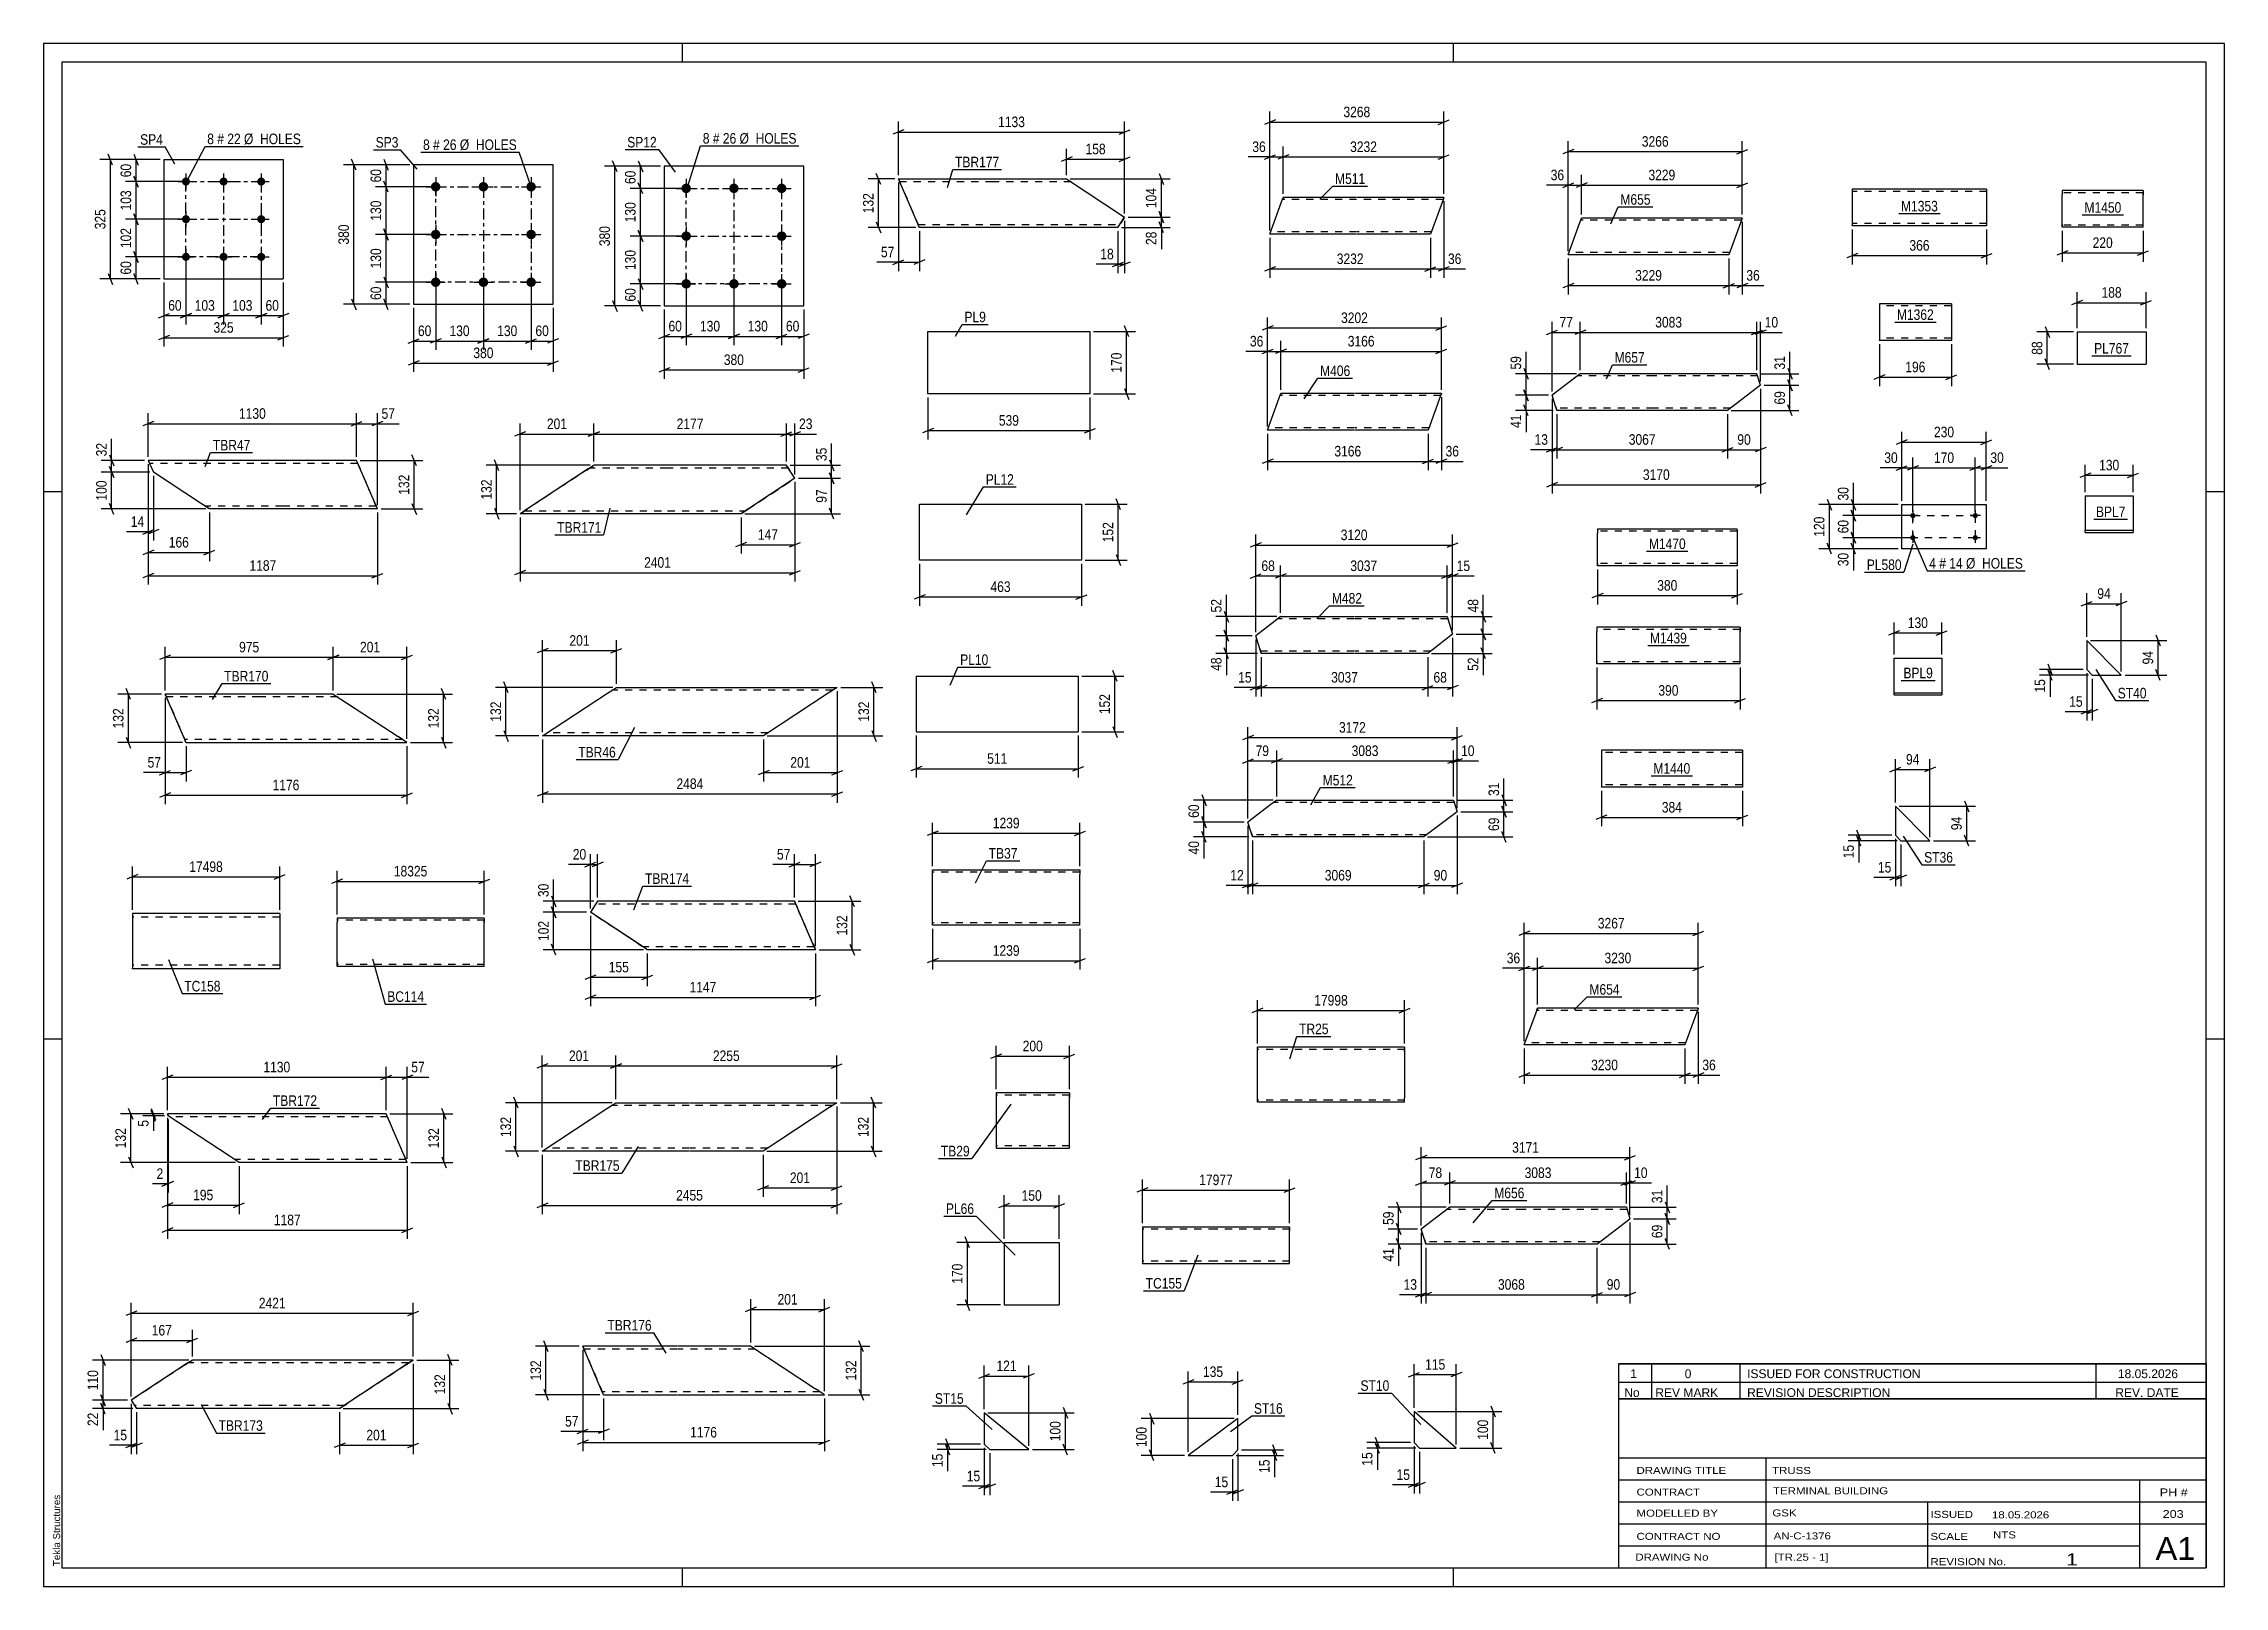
# Model space of a CAD drawing. Header units: millimetres. Extents: x 0 to 594, y 0 to 420.
import ezdxf

# ---------------------------------------------------------------- set-up
doc = ezdxf.new("R2010")
doc.units = ezdxf.units.MM
doc.linetypes.add('DXK_LINE_DOT2', pattern=[3.9198, 1.9599, -1.9599])
doc.linetypes.add('DXK_LINE_DOT3', pattern=[5.9187, 2.979, -0.9799, 0.9799, -0.9799])
doc.styles.add('Arial', font='ARIAL.TTF', dxfattribs={"height": 0.2})
doc.styles.add('Arial Narrow', font='ARIALN.TTF', dxfattribs={"height": 0.2})

# ---------------------------------------------------------------- blocks, each defined once
blk = doc.blocks.new('Unknown-232816030-39086 - 69771')
at = {"color": 5, "linetype": 'Continuous'}
for p, q in [((594, 420), (0, 420)), ((0, 420), (0, 0)), ((174, 415), (174, 420)), ((384, 415), (384, 420)), ((594, 0), (594, 420)), ((589, 415), (5, 415)), ((5, 415), (5, 5)), ((589, 5), (589, 415)), ((5, 298), (0, 298)), ((594, 298), (589, 298)), ((5, 149), (0, 149)), ((594, 149), (589, 149)), ((0, 0), (594, 0)), ((5, 5), (589, 5)), ((174, 0), (174, 5)), ((384, 0), (384, 5))]:
    blk.add_line(p, q, dxfattribs=at)
at = {"color": 174, "linetype": 'Continuous', "style": 'Arial'}
blk.add_text('Tekla Structures', height=1.9102, rotation=90, dxfattribs=at).set_placement((4.5, 5.5))
blk = doc.blocks.new('Part-232816030-51286 - 51285')
at = {"color": 2, "linetype": 'Continuous'}
for p, q in [((24.2, 183.16), (24.2, 168.16)), ((44.2, 183.16), (24.2, 183.16)), ((64.3, 183.16), (44.3, 183.16)), ((64.3, 183.16), (64.3, 168.16)), ((44.2, 168.16), (24.2, 168.16)), ((64.3, 168.16), (44.3, 168.16))]:
    blk.add_line(p, q, dxfattribs=at)
at = {"color": 7, "linetype": 'DXK_LINE_DOT2'}
for p, q in [((44.2, 182.16), (24.2, 182.16)), ((64.3, 182.16), (44.3, 182.16)), ((44.2, 169.16), (24.2, 169.16)), ((24.2, 168.16), (24.2, 168.31)), ((64.3, 169.16), (44.3, 169.16)), ((64.3, 168.16), (64.3, 168.31))]:
    blk.add_line(p, q, dxfattribs=at)
blk = doc.blocks.new('Part-232816030-55029 - 55028')
at = {"color": 2, "linetype": 'Continuous'}
for p, q in [((403.31, 147.41), (406.51, 156.21)), ((406.51, 156.21), (406.95, 157.41)), ((426.95, 157.41), (406.95, 157.41)), ((450.69, 157.41), (427.05, 157.41)), ((450.56, 157.05), (447.05, 147.41)), ((450.65, 157.31), (450.56, 157.05)), ((450.69, 157.41), (450.65, 157.31)), ((426.95, 147.41), (403.31, 147.41)), ((447.05, 147.41), (427.05, 147.41))]:
    blk.add_line(p, q, dxfattribs=at)
at = {"color": 7, "linetype": 'DXK_LINE_DOT2'}
for p, q in [((426.95, 156.81), (406.73, 156.81)), ((406.91, 157.31), (406.82, 157.05)), ((406.95, 157.41), (406.91, 157.31)), ((450.47, 156.81), (427.05, 156.81)), ((403.31, 147.41), (403.34, 147.5)), ((426.95, 148.01), (403.53, 148.01)), ((447.26, 148.01), (427.05, 148.01))]:
    blk.add_line(p, q, dxfattribs=at)
blk = doc.blocks.new('Part-232816030-51190 - 51189')
at = {"color": 2, "linetype": 'Continuous'}
for p, q in [((153.57, 243.14), (156, 244.74)), ((156, 244.74), (176, 244.74)), ((176.1, 244.74), (216.17, 244.74)), ((216.17, 244.74), (213.74, 243.14)), ((135.93, 231.54), (153.57, 243.14)), ((213.74, 243.14), (196.1, 231.54)), ((176, 231.54), (135.93, 231.54)), ((196.1, 231.54), (176.1, 231.54))]:
    blk.add_line(p, q, dxfattribs=at)
at = {"color": 7, "linetype": 'DXK_LINE_DOT2'}
for p, q in [((176, 243.94), (154.78, 243.94)), ((214.95, 243.94), (176.1, 243.94)), ((215.98, 244.62), (213.74, 243.14)), ((176, 232.34), (137.15, 232.34)), ((197.32, 232.34), (176.1, 232.34))]:
    blk.add_line(p, q, dxfattribs=at)
blk = doc.blocks.new('Part-232816030-51295 - 51294')
at = {"color": 2, "linetype": 'Continuous'}
for p, q in [((100.79, 387.04), (100.79, 349.04)), ((138.79, 387.04), (100.79, 387.04)), ((138.79, 349.04), (138.79, 387.04)), ((100.79, 349.04), (138.79, 349.04))]:
    blk.add_line(p, q, dxfattribs=at)
blk = doc.blocks.new('Bolt-232816030-51296 - 51294')
at = {"linetype": 'Continuous'}
for points in [[(106.79, 382.34, -1), (106.79, 379.74, -1)], [(119.79, 382.34, -1), (119.79, 379.74, -1)], [(132.79, 382.34, -1), (132.79, 379.74, -1)], [(106.79, 369.34, -1), (106.79, 366.74, -1)], [(132.79, 369.34, -1), (132.79, 366.74, -1)], [(106.79, 356.34, -1), (106.79, 353.74, -1)], [(119.79, 356.34, -1), (119.79, 353.74, -1)], [(132.79, 356.34, -1), (132.79, 353.74, -1)]]:
    blk.add_hatch(color=1, dxfattribs=at).paths.add_polyline_path(points)
at = {"color": 1, "linetype": 'Continuous'}
for p, q in [((104.19, 381.04), (109.39, 381.04)), ((106.79, 383.64), (106.79, 378.44)), ((117.19, 381.04), (122.39, 381.04)), ((119.79, 383.64), (119.79, 378.44)), ((130.19, 381.04), (135.39, 381.04)), ((132.79, 383.64), (132.79, 378.44)), ((106.79, 370.64), (106.79, 365.44)), ((132.79, 370.64), (132.79, 365.44)), ((104.19, 368.04), (109.39, 368.04)), ((130.19, 368.04), (135.39, 368.04)), ((106.79, 357.64), (106.79, 352.44)), ((119.79, 357.64), (119.79, 352.44)), ((132.79, 357.64), (132.79, 352.44)), ((104.19, 355.04), (109.39, 355.04)), ((117.19, 355.04), (122.39, 355.04)), ((130.19, 355.04), (135.39, 355.04))]:
    blk.add_line(p, q, dxfattribs=at)
blk = doc.blocks.new('Part-232816030-55045 - 55044')
at = {"color": 2, "linetype": 'Continuous'}
for p, q in [((381.42, 102), (375.22, 97.27)), ((383, 103.2), (381.42, 102)), ((403, 103.2), (383, 103.2)), ((431.11, 103.2), (403.1, 103.2)), ((431.11, 103.2), (432.09, 100.05)), ((376.11, 94.4), (375.22, 97.27)), ((423.1, 93.2), (432.09, 100.05)), ((376.46, 93.29), (376.11, 94.4)), ((376.49, 93.2), (376.46, 93.29)), ((403, 93.2), (376.49, 93.2)), ((423.1, 93.2), (403.1, 93.2))]:
    blk.add_line(p, q, dxfattribs=at)
at = {"color": 7, "linetype": 'DXK_LINE_DOT2'}
for p, q in [((383, 103.2), (382.03, 102.46)), ((403, 102.6), (382.21, 102.6)), ((431.3, 102.6), (403.1, 102.6)), ((376.11, 94.4), (376.38, 93.55)), ((403, 93.8), (376.3, 93.8)), ((423.89, 93.8), (403.1, 93.8))]:
    blk.add_line(p, q, dxfattribs=at)
blk = doc.blocks.new('Part-232816030-51198 - 51197')
at = {"color": 2, "linetype": 'Continuous'}
for p, q in [((28.52, 306.52), (29.89, 303.35)), ((65.14, 306.52), (28.52, 306.52)), ((42.7, 294.92), (29.89, 303.35)), ((85.24, 306.52), (65.24, 306.52)), ((90.93, 293.32), (85.24, 306.52)), ((45.14, 293.32), (42.7, 294.92)), ((65.14, 293.32), (45.14, 293.32)), ((90.93, 293.32), (65.24, 293.32)), ((90.93, 293.32), (90.93, 293.32))]:
    blk.add_line(p, q, dxfattribs=at)
at = {"color": 7, "linetype": 'DXK_LINE_DOT2'}
for p, q in [((28.52, 306.52), (29.89, 303.35)), ((65.14, 305.72), (28.87, 305.72)), ((85.58, 305.72), (65.24, 305.72)), ((85.24, 306.52), (85.24, 306.52)), ((90.93, 293.32), (85.24, 306.52)), ((85.58, 305.72), (85.58, 305.72)), ((44.95, 293.44), (42.7, 294.92)), ((65.14, 294.12), (43.92, 294.12)), ((90.58, 294.12), (65.24, 294.12)), ((90.58, 294.12), (90.58, 294.12)), ((90.93, 293.32), (90.93, 293.32))]:
    blk.add_line(p, q, dxfattribs=at)
blk = doc.blocks.new('Part-232816030-69908 - 69907')
at = {"color": 2, "linetype": 'Continuous'}
for p, q in [((529.25, 380.39), (492.65, 380.39)), ((492.65, 380.39), (492.65, 370.48)), ((529.25, 380.39), (529.25, 370.39)), ((492.65, 370.39), (492.65, 370.48)), ((529.25, 370.39), (492.65, 370.39))]:
    blk.add_line(p, q, dxfattribs=at)
at = {"color": 7, "linetype": 'DXK_LINE_DOT2'}
for p, q in [((529.25, 380.29), (529.25, 380.39)), ((529.25, 379.79), (492.65, 379.79)), ((492.65, 370.99), (492.65, 371.03)), ((529.25, 370.99), (492.65, 370.99)), ((529.25, 370.99), (529.25, 371.03))]:
    blk.add_line(p, q, dxfattribs=at)
blk = doc.blocks.new('Part-232816030-51306 - 51305')
at = {"color": 2, "linetype": 'Continuous'}
for p, q in [((33.1, 242.93), (33.1, 242.93)), ((58.79, 242.93), (33.1, 242.93)), ((38.37, 230.71), (33.1, 242.93)), ((78.89, 242.93), (58.89, 242.93)), ((78.89, 242.93), (96.53, 231.33)), ((38.59, 230.2), (38.37, 230.71)), ((38.79, 229.73), (38.59, 230.2)), ((38.79, 229.73), (38.79, 229.73)), ((38.79, 229.73), (58.79, 229.73)), ((58.89, 229.73), (98.96, 229.73)), ((98.96, 229.73), (96.53, 231.33))]:
    blk.add_line(p, q, dxfattribs=at)
at = {"color": 7, "linetype": 'DXK_LINE_DOT2'}
for p, q in [((33.1, 242.93), (38.79, 229.73)), ((33.45, 242.13), (33.45, 242.13)), ((58.79, 242.13), (33.45, 242.13)), ((80.11, 242.13), (58.89, 242.13)), ((38.45, 230.53), (38.45, 230.53)), ((58.79, 230.53), (38.45, 230.53)), ((97.74, 230.53), (58.89, 230.53)), ((97.74, 230.53), (96.99, 231.02))]:
    blk.add_line(p, q, dxfattribs=at)
blk = doc.blocks.new('Part-232816030-51266 - 51265')
at = {"color": 2, "linetype": 'Continuous'}
for p, q in [((32.77, 388.45), (32.77, 355.95)), ((32.77, 388.45), (65.27, 388.45)), ((65.27, 388.45), (65.27, 355.95)), ((32.77, 355.95), (65.27, 355.95))]:
    blk.add_line(p, q, dxfattribs=at)
blk = doc.blocks.new('Bolt-232816030-51267 - 51265')
at = {"linetype": 'Continuous'}
for points in [[(38.77, 383.55, -1), (38.77, 381.35, -1)], [(49.02, 383.55, -1), (49.02, 381.35, -1)], [(59.27, 383.55, -1), (59.27, 381.35, -1)], [(38.77, 373.3, -1), (38.77, 371.1, -1)], [(59.27, 373.3, -1), (59.27, 371.1, -1)], [(38.77, 363.05, -1), (38.77, 360.85, -1)], [(49.02, 363.05, -1), (49.02, 360.85, -1)], [(59.27, 363.05, -1), (59.27, 360.85, -1)]]:
    blk.add_hatch(color=1, dxfattribs=at).paths.add_polyline_path(points)
at = {"color": 1, "linetype": 'Continuous'}
for p, q in [((36.57, 382.45), (40.97, 382.45)), ((38.77, 384.65), (38.77, 380.25)), ((46.82, 382.45), (51.22, 382.45)), ((49.02, 384.65), (49.02, 380.25)), ((57.07, 382.45), (61.47, 382.45)), ((59.27, 384.65), (59.27, 380.25)), ((38.77, 374.4), (38.77, 370)), ((59.27, 374.4), (59.27, 370)), ((36.57, 372.2), (40.97, 372.2)), ((57.07, 372.2), (61.47, 372.2)), ((38.77, 364.15), (38.77, 359.75)), ((49.02, 364.15), (49.02, 359.75)), ((59.27, 364.15), (59.27, 359.75)), ((36.57, 361.95), (40.97, 361.95)), ((46.82, 361.95), (51.22, 361.95)), ((57.07, 361.95), (61.47, 361.95))]:
    blk.add_line(p, q, dxfattribs=at)
blk = doc.blocks.new('Part-232816030-69915 - 69914')
at = {"color": 2, "linetype": 'Continuous'}
for p, q in [((506.14, 282.5), (506.14, 294.5)), ((506.14, 294.5), (529.14, 294.5)), ((529.14, 294.5), (529.14, 282.5)), ((529.14, 282.5), (506.14, 282.5))]:
    blk.add_line(p, q, dxfattribs=at)
blk = doc.blocks.new('Bolt-232816030-69916 - 69914')
at = {"linetype": 'Continuous'}
for points in [[(509.14, 290.8, -1), (509.14, 292.2, -1)], [(526.14, 290.8, -1), (526.14, 292.2, -1)], [(509.14, 284.8, -1), (509.14, 286.2, -1)], [(526.14, 284.8, -1), (526.14, 286.2, -1)]]:
    blk.add_hatch(color=1, dxfattribs=at).paths.add_polyline_path(points)
at = {"color": 1, "linetype": 'Continuous'}
for p, q in [((510.54, 291.5), (507.74, 291.5)), ((509.14, 292.9), (509.14, 290.1)), ((527.54, 291.5), (524.74, 291.5)), ((526.14, 292.9), (526.14, 290.1)), ((510.54, 285.5), (507.74, 285.5)), ((509.14, 286.9), (509.14, 284.1)), ((527.54, 285.5), (524.74, 285.5)), ((526.14, 286.9), (526.14, 284.1))]:
    blk.add_line(p, q, dxfattribs=at)
blk = doc.blocks.new('Part-232816030-51319 - 51318')
at = {"color": 2, "linetype": 'Continuous'}
for p, q in [((148.37, 304.23), (131.3, 293)), ((148.37, 304.23), (149.16, 304.74)), ((149.16, 304.74), (149.68, 305.09)), ((149.68, 305.09), (149.87, 305.21)), ((169.87, 305.21), (149.87, 305.21)), ((202.31, 305.21), (169.97, 305.21)), ((202.39, 305.09), (202.31, 305.21)), ((202.31, 305.21), (202.39, 305.09)), ((202.62, 304.74), (202.39, 305.09)), ((202.39, 305.09), (202.61, 304.74)), ((202.61, 304.74), (202.96, 304.23)), ((202.83, 304.41), (202.62, 304.74)), ((202.83, 304.41), (202.87, 304.35)), ((202.87, 304.35), (202.99, 304.18)), ((202.96, 304.23), (203.36, 303.61)), ((202.99, 304.18), (203.16, 303.92)), ((204.64, 301.66), (203.16, 303.92)), ((204.64, 301.66), (203.36, 303.61)), ((204.64, 301.66), (191.47, 293)), ((204.64, 301.66), (204.64, 301.66)), ((204.64, 301.66), (204.64, 301.66)), ((129.8, 292.01), (129.99, 292.13)), ((169.87, 292.01), (129.8, 292.01)), ((129.99, 292.13), (130.51, 292.48)), ((130.51, 292.48), (131.3, 293)), ((189.97, 292.01), (169.97, 292.01)), ((190.15, 292.13), (189.97, 292.01)), ((190.68, 292.48), (190.15, 292.13)), ((191.47, 293), (190.68, 292.48))]:
    blk.add_line(p, q, dxfattribs=at)
at = {"color": 7, "linetype": 'DXK_LINE_DOT2'}
for p, q in [((148.66, 304.41), (131.77, 293.31)), ((147.9, 303.92), (131.77, 293.31)), ((147.9, 303.92), (131.77, 293.31)), ((147.9, 303.92), (148.56, 304.35)), ((147.9, 303.92), (148.3, 304.18)), ((148.3, 304.18), (148.37, 304.23)), ((148.37, 304.23), (148.56, 304.35)), ((148.56, 304.35), (148.66, 304.41)), ((148.56, 304.35), (148.65, 304.41)), ((148.65, 304.41), (148.66, 304.41)), ((169.87, 304.41), (148.65, 304.41)), ((149.16, 304.74), (148.66, 304.41)), ((149.69, 305.09), (149.16, 304.74)), ((149.87, 305.21), (149.69, 305.09)), ((149.87, 305.21), (149.87, 305.21)), ((202.83, 304.41), (169.97, 304.41)), ((202.31, 305.21), (202.31, 305.21)), ((202.31, 305.21), (202.31, 305.21)), ((202.87, 304.35), (202.83, 304.41)), ((202.96, 304.23), (202.83, 304.41)), ((203.16, 303.92), (202.87, 304.35)), ((204.64, 301.66), (202.96, 304.23)), ((204.64, 301.66), (203.16, 303.92)), ((191.47, 293), (204.64, 301.66)), ((191.94, 293.31), (204.64, 301.66)), ((191.94, 293.31), (204.64, 301.66)), ((129.99, 292.13), (129.8, 292.01)), ((129.8, 292.01), (129.8, 292.01)), ((130.52, 292.48), (129.99, 292.13)), ((131.11, 292.87), (130.52, 292.48)), ((131.02, 292.81), (131.11, 292.87)), ((131.11, 292.87), (131.02, 292.81)), ((131.02, 292.81), (131.02, 292.81)), ((131.02, 292.81), (169.87, 292.81)), ((131.77, 293.31), (131.11, 292.87)), ((131.11, 292.87), (131.38, 293.05)), ((131.37, 293.05), (131.11, 292.87)), ((131.77, 293.31), (131.37, 293.05)), ((131.38, 293.05), (131.77, 293.31)), ((169.97, 292.81), (191.19, 292.81)), ((189.97, 292.01), (190.16, 292.13)), ((189.97, 292.01), (189.97, 292.01)), ((189.97, 292.01), (189.97, 292.01)), ((190.16, 292.13), (190.68, 292.48)), ((190.68, 292.48), (191.47, 293)), ((191.28, 292.87), (191.19, 292.81)), ((191.19, 292.81), (191.28, 292.87)), ((191.19, 292.81), (191.19, 292.81)), ((191.54, 293.05), (191.28, 292.87)), ((191.28, 292.87), (191.54, 293.05)), ((191.94, 293.31), (191.54, 293.05)), ((191.54, 293.05), (191.94, 293.31))]:
    blk.add_line(p, q, dxfattribs=at)
blk = doc.blocks.new('Part-232816030-51274 - 51273')
at = {"color": 2, "linetype": 'Continuous'}
for p, q in [((79.92, 181.93), (79.92, 180.73)), ((99.92, 181.93), (79.92, 181.93)), ((79.92, 169.93), (79.92, 180.73)), ((120.02, 181.93), (100.02, 181.93)), ((120.02, 181.93), (120.02, 181.84)), ((120.02, 181.84), (120.02, 180.73)), ((120.02, 168.73), (120.02, 180.73)), ((79.92, 168.82), (79.92, 169.93)), ((79.92, 168.73), (79.92, 168.82)), ((99.92, 168.73), (79.92, 168.73)), ((120.02, 168.73), (100.02, 168.73))]:
    blk.add_line(p, q, dxfattribs=at)
at = {"color": 7, "linetype": 'DXK_LINE_DOT2'}
for p, q in [((99.92, 181.33), (79.92, 181.33)), ((120.02, 181.33), (100.02, 181.33)), ((120.02, 180.73), (120.02, 181.58)), ((79.92, 169.93), (79.92, 169.08)), ((79.92, 169.33), (79.92, 169.38)), ((99.92, 169.33), (79.92, 169.33)), ((79.92, 168.73), (79.92, 168.73)), ((120.02, 169.33), (100.02, 169.33)), ((120.02, 169.33), (120.02, 169.38))]:
    blk.add_line(p, q, dxfattribs=at)
blk = doc.blocks.new('Part-232816030-69935 - 69934')
at = {"color": 2, "linetype": 'Continuous'}
for p, q in [((423.07, 261.14), (423.07, 259.94)), ((462.08, 261.14), (423.07, 261.14)), ((423.07, 251.88), (423.07, 259.94)), ((462.08, 261.14), (462.08, 261.05)), ((462.08, 261.05), (462.08, 259.94)), ((462.08, 251.14), (462.08, 259.94)), ((423.07, 251.23), (423.07, 251.88)), ((423.07, 251.14), (423.07, 251.23)), ((462.08, 251.14), (423.07, 251.14))]:
    blk.add_line(p, q, dxfattribs=at)
at = {"color": 7, "linetype": 'DXK_LINE_DOT2'}
for p, q in [((462.08, 260.54), (423.07, 260.54)), ((462.08, 259.94), (462.08, 260.79)), ((423.07, 251.88), (423.07, 251.49)), ((423.07, 251.74), (423.07, 251.79)), ((462.08, 251.74), (423.07, 251.74)), ((423.07, 251.14), (423.07, 251.14)), ((462.08, 251.74), (462.08, 251.79))]:
    blk.add_line(p, q, dxfattribs=at)
blk = doc.blocks.new('Part-232816030-51327 - 51326')
at = {"color": 2, "linetype": 'Continuous'}
for p, q in [((73.24, 128.6), (33.71, 128.6)), ((33.91, 128.13), (33.71, 128.6)), ((33.92, 128.1), (33.91, 128.13)), ((33.92, 128.1), (33.92, 128.1)), ((50.8, 117), (33.92, 128.1)), ((93.34, 128.6), (73.34, 128.6)), ((93.34, 128.6), (93.34, 128.6)), ((99.03, 115.4), (93.34, 128.6)), ((53.24, 115.4), (50.8, 117)), ((73.24, 115.4), (53.24, 115.4)), ((99.03, 115.4), (73.34, 115.4)), ((99.03, 115.4), (99.03, 115.4))]:
    blk.add_line(p, q, dxfattribs=at)
at = {"color": 7, "linetype": 'DXK_LINE_DOT2'}
for p, q in [((33.71, 128.6), (33.92, 128.1)), ((73.24, 127.8), (34.38, 127.8)), ((93.68, 127.8), (73.34, 127.8)), ((99.03, 115.4), (93.34, 128.6)), ((93.34, 128.6), (93.34, 128.6)), ((93.68, 127.8), (93.68, 127.8)), ((53.05, 115.52), (50.8, 117)), ((73.24, 116.2), (52.02, 116.2)), ((98.68, 116.2), (73.34, 116.2)), ((98.68, 116.2), (98.68, 116.2)), ((99.03, 115.4), (99.03, 115.4))]:
    blk.add_line(p, q, dxfattribs=at)
blk = doc.blocks.new('Part-232816030-69959 - 69958')
at = {"color": 2, "linetype": 'Continuous'}
for p, q in [((462.71, 227.61), (424.3, 227.61)), ((424.3, 227.61), (424.3, 217.7)), ((462.71, 227.61), (462.71, 217.61)), ((424.3, 217.61), (424.3, 217.7)), ((462.71, 217.61), (424.3, 217.61))]:
    blk.add_line(p, q, dxfattribs=at)
at = {"color": 7, "linetype": 'DXK_LINE_DOT2'}
for p, q in [((462.71, 227.01), (424.3, 227.01)), ((424.3, 218.21), (424.3, 218.25)), ((462.71, 218.21), (424.3, 218.21)), ((462.71, 218.21), (462.71, 218.25))]:
    blk.add_line(p, q, dxfattribs=at)
blk = doc.blocks.new('Part-232816030-51334 - 51333')
at = {"color": 2, "linetype": 'Continuous'}
for p, q in [((39.02, 60.63), (23.86, 50.66)), ((39.02, 60.63), (39.8, 61.15)), ((39.8, 61.15), (40.33, 61.49)), ((40.33, 61.49), (40.52, 61.61)), ((60.52, 61.61), (40.52, 61.61)), ((100.68, 61.61), (60.62, 61.61)), ((99.18, 60.63), (82.12, 49.4)), ((99.97, 61.15), (99.18, 60.63)), ((100.5, 61.49), (99.97, 61.15)), ((100.68, 61.61), (100.5, 61.49)), ((23.86, 50.66), (25.33, 48.41)), ((60.52, 48.41), (25.33, 48.41)), ((80.62, 48.41), (60.62, 48.41)), ((80.8, 48.54), (80.62, 48.41)), ((81.33, 48.88), (80.8, 48.54)), ((82.12, 49.4), (81.33, 48.88))]:
    blk.add_line(p, q, dxfattribs=at)
at = {"color": 7, "linetype": 'DXK_LINE_DOT2'}
for p, q in [((39.02, 60.63), (23.86, 50.66)), ((38.55, 60.32), (23.86, 50.66)), ((38.55, 60.32), (23.86, 50.66)), ((38.55, 60.32), (38.95, 60.58)), ((38.94, 60.58), (38.55, 60.32)), ((39.21, 60.75), (38.94, 60.58)), ((38.95, 60.58), (39.21, 60.75)), ((39.81, 61.15), (39.02, 60.63)), ((39.21, 60.75), (39.3, 60.81)), ((39.3, 60.81), (39.21, 60.75)), ((39.3, 60.81), (39.3, 60.81)), ((60.52, 60.81), (39.3, 60.81)), ((40.33, 61.49), (39.81, 61.15)), ((40.52, 61.61), (40.33, 61.49)), ((40.52, 61.61), (40.52, 61.61)), ((99.47, 60.81), (60.62, 60.81)), ((99.18, 60.63), (81.93, 49.28)), ((98.72, 60.32), (82.58, 49.71)), ((98.72, 60.32), (82.59, 49.71)), ((98.72, 60.32), (99.11, 60.58)), ((99.11, 60.58), (98.72, 60.32)), ((99.11, 60.58), (99.38, 60.75)), ((99.38, 60.75), (99.11, 60.58)), ((99.18, 60.63), (99.97, 61.15)), ((99.38, 60.75), (99.47, 60.81)), ((99.47, 60.81), (99.38, 60.75)), ((99.47, 60.81), (99.47, 60.81)), ((99.97, 61.15), (100.5, 61.49)), ((100.5, 61.49), (100.69, 61.61)), ((100.68, 61.61), (100.69, 61.61)), ((100.69, 61.61), (100.68, 61.61)), ((60.52, 49.21), (24.81, 49.21)), ((81.83, 49.21), (60.62, 49.21)), ((80.62, 48.41), (80.8, 48.54)), ((80.62, 48.41), (80.62, 48.41)), ((80.62, 48.41), (80.62, 48.41)), ((80.8, 48.54), (81.33, 48.88)), ((81.33, 48.88), (81.93, 49.28)), ((81.83, 49.21), (81.93, 49.28)), ((81.93, 49.28), (81.83, 49.21)), ((81.83, 49.21), (81.83, 49.21)), ((81.93, 49.28), (82.19, 49.45)), ((82.19, 49.45), (81.93, 49.28)), ((82.19, 49.45), (82.58, 49.71)), ((82.59, 49.71), (82.19, 49.45))]:
    blk.add_line(p, q, dxfattribs=at)
blk = doc.blocks.new('Part-232816030-70000 - 69999')
at = {"color": 2, "linetype": 'Continuous'}
for p, q in [((549.84, 380.02), (549.84, 378.82)), ((571.85, 380.02), (549.84, 380.02)), ((549.84, 370.76), (549.84, 378.82)), ((571.85, 380.02), (571.85, 379.93)), ((571.85, 379.93), (571.85, 378.82)), ((571.85, 370.02), (571.85, 378.82)), ((549.84, 370.11), (549.84, 370.76)), ((549.84, 370.02), (549.84, 370.11)), ((571.85, 370.02), (549.84, 370.02))]:
    blk.add_line(p, q, dxfattribs=at)
at = {"color": 7, "linetype": 'DXK_LINE_DOT2'}
for p, q in [((571.85, 379.42), (549.84, 379.42)), ((571.85, 378.82), (571.85, 379.67)), ((549.84, 370.76), (549.84, 370.37)), ((549.84, 370.62), (549.84, 370.66)), ((571.85, 370.62), (549.84, 370.62)), ((549.84, 370.02), (549.84, 370.02)), ((571.85, 370.62), (571.85, 370.66))]:
    blk.add_line(p, q, dxfattribs=at)
blk = doc.blocks.new('Part-232816030-51341 - 51340')
at = {"color": 2, "linetype": 'Continuous'}
for p, q in [((150.89, 186.53), (148.92, 183.54)), ((184.43, 186.53), (150.89, 186.53)), ((204.53, 186.53), (184.53, 186.53)), ((204.53, 186.53), (204.59, 186.41)), ((204.59, 186.41), (204.74, 186.06)), ((204.74, 186.06), (204.96, 185.54)), ((204.96, 185.54), (205.23, 184.93)), ((209.54, 174.93), (205.23, 184.93)), ((148.92, 183.54), (148.92, 183.54)), ((162.47, 174.63), (148.92, 183.54)), ((162, 174.93), (148.92, 183.54)), ((148.92, 183.54), (148.92, 183.54)), ((162.93, 174.32), (162, 174.93)), ((162.86, 174.37), (162.47, 174.63)), ((163.12, 174.19), (162.86, 174.37)), ((163.72, 173.8), (162.93, 174.32)), ((163.22, 174.13), (163.12, 174.19)), ((163.72, 173.8), (163.22, 174.13)), ((163.72, 173.8), (164.25, 173.45)), ((164.25, 173.45), (163.72, 173.8)), ((164.25, 173.45), (164.43, 173.33)), ((164.44, 173.33), (164.25, 173.45)), ((184.43, 173.33), (164.44, 173.33)), ((210.23, 173.33), (184.53, 173.33)), ((209.54, 174.93), (209.8, 174.32)), ((209.8, 174.32), (210.03, 173.8)), ((210.03, 173.8), (210.17, 173.45)), ((210.17, 173.45), (210.23, 173.33))]:
    blk.add_line(p, q, dxfattribs=at)
at = {"color": 7, "linetype": 'DXK_LINE_DOT2'}
for p, q in [((184.43, 185.73), (150.36, 185.73)), ((204.88, 185.73), (184.53, 185.73)), ((204.58, 186.41), (204.53, 186.53)), ((204.73, 186.06), (204.58, 186.41)), ((204.96, 185.54), (204.73, 186.06)), ((204.88, 185.73), (204.88, 185.73)), ((204.91, 185.67), (204.88, 185.73)), ((204.9, 185.67), (204.88, 185.73)), ((204.96, 185.54), (204.9, 185.67)), ((204.96, 185.54), (204.91, 185.67)), ((205.09, 185.24), (204.96, 185.54)), ((204.98, 185.5), (204.96, 185.54)), ((205.22, 184.93), (204.96, 185.54)), ((204.98, 185.5), (205.09, 185.24)), ((205.23, 184.93), (205.09, 185.24)), ((205.09, 185.24), (205.22, 184.93)), ((209.53, 174.93), (205.22, 184.93)), ((209.53, 174.93), (205.22, 184.93)), ((209.54, 174.93), (205.23, 184.93)), ((162, 174.93), (148.92, 183.54)), ((162.47, 174.63), (148.92, 183.54)), ((148.92, 183.54), (148.92, 183.54)), ((148.92, 183.54), (148.92, 183.54)), ((148.92, 183.54), (148.92, 183.54)), ((162, 174.93), (162.93, 174.32)), ((162.47, 174.63), (162.93, 174.32)), ((162.93, 174.32), (163.13, 174.19)), ((163.22, 174.13), (162.93, 174.32)), ((163.13, 174.19), (163.22, 174.13)), ((163.22, 174.13), (163.22, 174.13)), ((184.43, 174.13), (163.22, 174.13)), ((164.43, 173.33), (164.44, 173.33)), ((164.44, 173.33), (164.43, 173.33)), ((209.88, 174.13), (184.53, 174.13)), ((209.53, 174.93), (209.67, 174.63)), ((209.8, 174.32), (209.53, 174.93)), ((209.67, 174.63), (209.54, 174.93)), ((209.78, 174.37), (209.67, 174.63)), ((209.67, 174.63), (209.78, 174.37)), ((209.86, 174.19), (209.78, 174.37)), ((209.78, 174.37), (209.85, 174.19)), ((210.02, 173.8), (209.8, 174.32)), ((209.85, 174.19), (209.88, 174.13)), ((209.88, 174.13), (209.86, 174.19)), ((209.88, 174.13), (209.88, 174.13)), ((210.17, 173.45), (210.02, 173.8)), ((210.22, 173.33), (210.17, 173.45)), ((210.22, 173.33), (210.23, 173.33))]:
    blk.add_line(p, q, dxfattribs=at)
blk = doc.blocks.new('Part-232816030-70007 - 70006')
at = {"color": 2, "linetype": 'Continuous'}
for p, q in [((519.64, 349.19), (500.02, 349.19)), ((500.02, 349.19), (500.02, 339.28)), ((519.64, 349.19), (519.64, 339.19)), ((500.02, 339.19), (500.02, 339.28)), ((519.64, 339.19), (500.02, 339.19))]:
    blk.add_line(p, q, dxfattribs=at)
at = {"color": 7, "linetype": 'DXK_LINE_DOT2'}
for p, q in [((519.64, 348.59), (500.02, 348.59)), ((500.02, 339.79), (500.02, 339.84)), ((519.64, 339.79), (500.02, 339.79)), ((519.64, 339.79), (519.64, 339.84))]:
    blk.add_line(p, q, dxfattribs=at)
blk = doc.blocks.new('Part-232816030-51348 - 51347')
at = {"color": 2, "linetype": 'Continuous'}
for p, q in [((153.44, 130.07), (155.88, 131.67)), ((155.88, 131.67), (175.88, 131.67)), ((175.98, 131.67), (216.04, 131.67)), ((216.04, 131.67), (213.61, 130.07)), ((135.81, 118.47), (153.44, 130.07)), ((213.61, 130.07), (195.98, 118.47)), ((175.88, 118.47), (135.81, 118.47)), ((195.98, 118.47), (175.98, 118.47))]:
    blk.add_line(p, q, dxfattribs=at)
at = {"color": 7, "linetype": 'DXK_LINE_DOT2'}
for p, q in [((175.88, 130.87), (154.66, 130.87)), ((214.83, 130.87), (175.98, 130.87)), ((215.86, 131.55), (213.61, 130.07)), ((175.88, 119.27), (137.03, 119.27)), ((197.19, 119.27), (175.98, 119.27))]:
    blk.add_line(p, q, dxfattribs=at)
blk = doc.blocks.new('Part-232816030-70017 - 70016')
at = {"color": 2, "linetype": 'Continuous'}
for p, q in [((423.25, 287.84), (423.25, 286.64)), ((461.27, 287.84), (423.25, 287.84)), ((423.25, 278.58), (423.25, 286.64)), ((461.27, 287.75), (461.27, 287.84)), ((461.27, 287.75), (461.27, 286.64)), ((461.27, 286.64), (461.27, 277.84)), ((423.25, 277.93), (423.25, 278.58)), ((423.25, 277.84), (423.25, 277.93)), ((461.27, 277.84), (423.25, 277.84))]:
    blk.add_line(p, q, dxfattribs=at)
at = {"color": 7, "linetype": 'DXK_LINE_DOT2'}
for p, q in [((461.27, 287.24), (423.25, 287.24)), ((461.27, 287.49), (461.27, 286.64)), ((423.25, 278.58), (423.25, 278.19)), ((423.25, 278.44), (423.25, 278.49)), ((461.27, 278.44), (423.25, 278.44)), ((423.25, 277.84), (423.25, 277.84)), ((461.27, 278.49), (461.27, 278.58)), ((461.27, 278.44), (461.27, 278.49)), ((461.27, 278.44), (461.27, 278.49))]:
    blk.add_line(p, q, dxfattribs=at)
blk = doc.blocks.new('Part-232816030-51364 - 51363')
at = {"color": 2, "linetype": 'Continuous'}
for p, q in [((146.83, 65.38), (146.83, 65.38)), ((172.52, 65.38), (146.83, 65.38)), ((152.09, 53.17), (146.83, 65.38)), ((192.62, 65.38), (172.62, 65.38)), ((192.62, 65.38), (210.25, 53.78)), ((212.69, 52.18), (210.25, 53.78)), ((152.32, 52.65), (152.09, 53.17)), ((152.52, 52.18), (152.32, 52.65)), ((152.52, 52.18), (152.52, 52.18)), ((152.52, 52.18), (172.52, 52.18)), ((172.62, 52.18), (212.69, 52.18))]:
    blk.add_line(p, q, dxfattribs=at)
at = {"color": 7, "linetype": 'DXK_LINE_DOT2'}
for p, q in [((146.83, 65.38), (152.52, 52.18)), ((147.17, 64.58), (147.17, 64.58)), ((172.52, 64.58), (147.17, 64.58)), ((193.83, 64.58), (172.62, 64.58)), ((211.47, 52.98), (210.72, 53.47)), ((152.17, 52.98), (152.17, 52.98)), ((172.52, 52.98), (152.17, 52.98)), ((211.47, 52.98), (172.62, 52.98))]:
    blk.add_line(p, q, dxfattribs=at)
blk = doc.blocks.new('Part-232816030-70041 - 70040')
at = {"color": 2, "linetype": 'Continuous'}
for p, q in [((553.88, 341.53), (553.88, 332.73)), ((553.88, 341.53), (572.68, 341.53)), ((572.68, 341.53), (572.68, 332.73)), ((553.88, 332.73), (572.68, 332.73))]:
    blk.add_line(p, q, dxfattribs=at)
blk = doc.blocks.new('Part-232816030-51371 - 51370')
at = {"color": 2, "linetype": 'Continuous'}
for p, q in [((232.85, 383.15), (232.85, 383.15)), ((232.85, 383.15), (258.54, 383.15)), ((238.12, 370.94), (232.85, 383.15)), ((258.64, 383.15), (278.64, 383.15)), ((278.64, 383.15), (294.45, 372.76)), ((238.34, 370.42), (238.12, 370.94)), ((238.54, 369.95), (238.34, 370.42)), ((258.54, 369.95), (238.54, 369.95)), ((292.61, 369.95), (258.64, 369.95)), ((292.61, 369.95), (294.45, 372.76))]:
    blk.add_line(p, q, dxfattribs=at)
at = {"color": 7, "linetype": 'DXK_LINE_DOT2'}
for p, q in [((232.85, 383.15), (238.54, 369.95)), ((233.19, 382.35), (233.19, 382.35)), ((258.54, 382.35), (233.19, 382.35)), ((279.86, 382.35), (258.64, 382.35)), ((238.2, 370.75), (238.2, 370.75)), ((238.2, 370.75), (258.54, 370.75)), ((258.64, 370.75), (293.13, 370.75)), ((294.45, 372.76), (292.61, 369.95)), ((292.61, 369.95), (292.61, 369.95)), ((294.45, 372.76), (294.45, 372.76))]:
    blk.add_line(p, q, dxfattribs=at)
blk = doc.blocks.new('Part-232816030-70048 - 70047')
at = {"color": 2, "linetype": 'Continuous'}
for p, q in [((556.12, 296.9), (556.12, 287.5)), ((556.12, 296.9), (569.12, 296.9)), ((569.12, 296.9), (569.12, 296.86)), ((569.12, 296.86), (569.12, 287.5)), ((556.12, 287.5), (569.12, 287.5)), ((556.12, 286.95), (556.12, 287.5)), ((556.12, 286.9), (556.12, 286.95)), ((556.12, 286.9), (569.12, 286.9)), ((569.12, 287.5), (569.12, 287.46)), ((569.12, 287.46), (569.12, 286.95)), ((569.12, 286.9), (569.12, 286.95))]:
    blk.add_line(p, q, dxfattribs=at)
at = {"color": 7, "linetype": 'DXK_LINE_DOT2'}
for p, q in [((556.12, 286.9), (556.12, 286.95)), ((569.12, 287.5), (569.12, 286.9))]:
    blk.add_line(p, q, dxfattribs=at)
blk = doc.blocks.new('Part-232816030-51383 - 51382')
at = {"color": 2, "linetype": 'Continuous'}
for p, q in [((240.88, 324.65), (240.88, 341.65)), ((240.88, 341.65), (262.88, 341.65)), ((262.98, 341.65), (284.98, 341.65)), ((284.98, 341.65), (284.98, 324.65)), ((262.88, 324.65), (240.88, 324.65)), ((284.98, 324.65), (262.98, 324.65))]:
    blk.add_line(p, q, dxfattribs=at)
blk = doc.blocks.new('Part-232816030-70055 - 70054')
at = {"color": 2, "linetype": 'Continuous'}
for p, q in [((513.81, 202.99), (504.41, 212.39)), ((504.41, 212.39), (504.41, 204.49)), ((504.41, 204.49), (505.91, 202.99)), ((505.91, 202.99), (513.81, 202.99))]:
    blk.add_line(p, q, dxfattribs=at)
blk = doc.blocks.new('Part-232816030-51397 - 51396')
at = {"color": 2, "linetype": 'Continuous'}
for p, q in [((238.6, 279.38), (238.6, 294.58)), ((238.6, 294.58), (260.6, 294.58)), ((260.7, 294.58), (282.7, 294.58)), ((282.7, 294.58), (282.7, 279.38)), ((260.6, 279.38), (238.6, 279.38)), ((282.7, 279.38), (260.7, 279.38))]:
    blk.add_line(p, q, dxfattribs=at)
blk = doc.blocks.new('Part-232816030-70065 - 70064')
at = {"color": 2, "linetype": 'Continuous'}
for p, q in [((504.01, 242.73), (504.01, 252.68)), ((504.01, 252.68), (517.01, 252.68)), ((517.01, 252.68), (517.01, 252.64)), ((517.01, 252.64), (517.01, 242.73)), ((504.01, 243.28), (517.01, 243.28)), ((504.01, 242.68), (504.01, 242.73)), ((504.01, 242.68), (517.01, 242.68)), ((517.01, 242.73), (517.01, 242.68))]:
    blk.add_line(p, q, dxfattribs=at)
at = {"color": 7, "linetype": 'DXK_LINE_DOT2'}
for p, q in [((504.01, 252.13), (504.01, 252.64)), ((504.01, 242.73), (504.01, 242.68)), ((517.01, 242.68), (517.01, 242.73))]:
    blk.add_line(p, q, dxfattribs=at)
blk = doc.blocks.new('Part-232816030-51411 - 51410')
at = {"color": 2, "linetype": 'Continuous'}
for p, q in [((237.7, 247.8), (237.7, 232.6)), ((237.7, 247.8), (259.7, 247.8)), ((259.8, 247.8), (281.8, 247.8)), ((281.8, 247.8), (281.8, 232.6)), ((237.7, 232.6), (259.7, 232.6)), ((259.8, 232.6), (281.8, 232.6))]:
    blk.add_line(p, q, dxfattribs=at)
blk = doc.blocks.new('Part-232816030-70072 - 70071')
at = {"color": 2, "linetype": 'Continuous'}
for p, q in [((556.53, 257.51), (556.53, 249.61)), ((556.53, 257.51), (565.93, 248.11)), ((556.53, 249.61), (558.03, 248.11)), ((558.03, 248.11), (565.93, 248.11))]:
    blk.add_line(p, q, dxfattribs=at)
blk = doc.blocks.new('Part-232816030-51432 - 51431')
at = {"color": 2, "linetype": 'Continuous'}
for p, q in [((242.15, 180.12), (242.15, 195.03)), ((242.15, 195.03), (262.15, 195.03)), ((262.25, 195.03), (282.25, 195.03)), ((282.25, 195.03), (282.25, 195.03)), ((282.25, 195.03), (282.25, 194.94)), ((282.25, 194.94), (282.25, 194.68)), ((282.25, 194.68), (282.25, 193.83)), ((282.25, 180.03), (282.25, 193.83)), ((242.15, 180.03), (242.15, 180.12)), ((262.15, 180.03), (242.15, 180.03)), ((282.25, 180.03), (262.25, 180.03)), ((282.25, 180.03), (282.25, 180.03))]:
    blk.add_line(p, q, dxfattribs=at)
at = {"color": 7, "linetype": 'DXK_LINE_DOT2'}
for p, q in [((262.15, 194.43), (242.15, 194.43)), ((282.25, 194.43), (262.25, 194.43)), ((282.25, 180.03), (282.25, 195.03)), ((282.25, 195.03), (282.25, 195.03)), ((282.25, 194.43), (282.25, 194.43)), ((282.25, 194.29), (282.25, 193.83)), ((242.15, 180.63), (242.15, 180.68)), ((262.15, 180.63), (242.15, 180.63)), ((282.25, 180.63), (262.25, 180.63)), ((282.25, 180.68), (282.25, 180.77)), ((282.25, 180.63), (282.25, 180.68)), ((282.25, 180.03), (282.25, 180.03))]:
    blk.add_line(p, q, dxfattribs=at)
blk = doc.blocks.new('Part-232816030-51439 - 51438')
at = {"color": 2, "linetype": 'Continuous'}
for p, q in [((279.42, 134.32), (259.42, 134.32)), ((259.42, 134.32), (259.42, 119.41)), ((279.42, 134.32), (279.42, 134.23)), ((279.42, 134.23), (279.42, 133.12)), ((279.42, 119.32), (279.42, 133.12)), ((259.42, 119.41), (259.42, 119.32)), ((259.42, 119.32), (279.42, 119.32))]:
    blk.add_line(p, q, dxfattribs=at)
at = {"color": 7, "linetype": 'DXK_LINE_DOT2'}
for p, q in [((279.42, 133.72), (259.42, 133.72)), ((279.42, 134.32), (279.42, 134.32)), ((279.42, 133.12), (279.42, 133.97)), ((259.42, 119.92), (259.42, 119.97)), ((279.42, 119.92), (259.42, 119.92)), ((279.42, 119.92), (279.42, 119.97))]:
    blk.add_line(p, q, dxfattribs=at)
blk = doc.blocks.new('Part-232816030-51447 - 51446')
at = {"color": 2, "linetype": 'Continuous'}
for p, q in [((261.63, 93.63), (261.63, 76.63)), ((261.63, 93.63), (276.63, 93.63)), ((276.63, 93.63), (276.63, 76.63)), ((261.63, 76.63), (276.63, 76.63))]:
    blk.add_line(p, q, dxfattribs=at)
blk = doc.blocks.new('Part-232816030-51454 - 51453')
at = {"color": 2, "linetype": 'Continuous'}
for p, q in [((256.23, 47.25), (256.23, 38.75)), ((268.32, 37.25), (256.23, 47.25)), ((256.23, 38.75), (257.73, 37.25)), ((257.73, 37.25), (268.32, 37.25))]:
    blk.add_line(p, q, dxfattribs=at)
blk = doc.blocks.new('Part-232816030-51464 - 51463')
at = {"color": 2, "linetype": 'Continuous'}
for p, q in [((325.28, 45.66), (311.79, 35.66)), ((325.29, 37.16), (325.28, 45.66)), ((311.79, 35.66), (323.79, 35.66)), ((325.29, 37.16), (323.79, 35.66))]:
    blk.add_line(p, q, dxfattribs=at)
blk = doc.blocks.new('Part-232816030-51474 - 51473')
at = {"color": 2, "linetype": 'Continuous'}
for p, q in [((169.03, 386.6), (169.03, 348.6)), ((207.03, 386.6), (169.03, 386.6)), ((207.03, 348.6), (207.03, 386.6)), ((169.03, 348.6), (207.03, 348.6))]:
    blk.add_line(p, q, dxfattribs=at)
blk = doc.blocks.new('Bolt-232816030-51475 - 51473')
at = {"linetype": 'Continuous'}
for points in [[(175.03, 381.9, -1), (175.03, 379.3, -1)], [(188.03, 381.9, -1), (188.03, 379.3, -1)], [(201.03, 381.9, -1), (201.03, 379.3, -1)], [(175.03, 368.9, -1), (175.03, 366.3, -1)], [(201.03, 368.9, -1), (201.03, 366.3, -1)], [(175.03, 355.9, -1), (175.03, 353.3, -1)], [(188.03, 355.9, -1), (188.03, 353.3, -1)], [(201.03, 355.9, -1), (201.03, 353.3, -1)]]:
    blk.add_hatch(color=1, dxfattribs=at).paths.add_polyline_path(points)
at = {"color": 1, "linetype": 'Continuous'}
for p, q in [((172.43, 380.6), (177.63, 380.6)), ((175.03, 383.2), (175.03, 378)), ((185.43, 380.6), (190.63, 380.6)), ((188.03, 383.2), (188.03, 378)), ((198.43, 380.6), (203.63, 380.6)), ((201.03, 383.2), (201.03, 378)), ((175.03, 370.2), (175.03, 365)), ((201.03, 370.2), (201.03, 365)), ((172.43, 367.6), (177.63, 367.6)), ((198.43, 367.6), (203.63, 367.6)), ((175.03, 357.2), (175.03, 352)), ((188.03, 357.2), (188.03, 352)), ((201.03, 357.2), (201.03, 352)), ((172.43, 354.6), (177.63, 354.6)), ((185.43, 354.6), (190.63, 354.6)), ((198.43, 354.6), (203.63, 354.6))]:
    blk.add_line(p, q, dxfattribs=at)
blk = doc.blocks.new('Part-232816030-51506 - 51505')
at = {"color": 2, "linetype": 'Continuous'}
for p, q in [((299.29, 97.89), (299.29, 87.89)), ((299.29, 97.89), (319.29, 97.89)), ((319.39, 97.89), (339.39, 97.89)), ((339.39, 97.89), (339.39, 97.8)), ((339.39, 87.89), (339.39, 97.8)), ((299.29, 87.89), (319.29, 87.89)), ((319.39, 87.89), (339.39, 87.89))]:
    blk.add_line(p, q, dxfattribs=at)
at = {"color": 7, "linetype": 'DXK_LINE_DOT2'}
for p, q in [((319.29, 97.29), (299.29, 97.29)), ((339.39, 97.29), (319.39, 97.29)), ((339.39, 97.54), (339.39, 96.69)), ((319.29, 88.49), (299.29, 88.49)), ((299.29, 87.89), (299.29, 87.99)), ((339.39, 88.49), (319.39, 88.49)), ((339.39, 88.49), (339.39, 88.54))]:
    blk.add_line(p, q, dxfattribs=at)
blk = doc.blocks.new('Part-232816030-51515 - 51514')
at = {"color": 2, "linetype": 'Continuous'}
for p, q in [((350.62, 146.78), (330.62, 146.78)), ((330.62, 131.87), (330.62, 146.78)), ((370.72, 146.78), (350.72, 146.78)), ((370.72, 146.78), (370.72, 146.69)), ((370.72, 146.69), (370.72, 145.58)), ((370.72, 145.58), (370.72, 132.98)), ((330.62, 131.78), (330.62, 131.87)), ((350.62, 131.78), (330.62, 131.78)), ((370.72, 131.78), (350.72, 131.78)), ((370.72, 131.78), (370.72, 132.98))]:
    blk.add_line(p, q, dxfattribs=at)
at = {"color": 7, "linetype": 'DXK_LINE_DOT2'}
for p, q in [((350.62, 146.18), (330.62, 146.18)), ((370.72, 146.18), (350.72, 146.18)), ((370.72, 145.58), (370.72, 146.43)), ((330.62, 132.38), (330.62, 132.43)), ((350.62, 132.38), (330.62, 132.38)), ((370.72, 132.38), (350.72, 132.38)), ((370.72, 132.43), (370.72, 132.75)), ((370.72, 132.38), (370.72, 132.43))]:
    blk.add_line(p, q, dxfattribs=at)
blk = doc.blocks.new('Part-232816030-51524 - 51523')
at = {"color": 2, "linetype": 'Continuous'}
for p, q in [((373.29, 47.64), (373.29, 39.14)), ((384.79, 37.64), (373.29, 47.64)), ((373.29, 39.14), (374.79, 37.64)), ((374.79, 37.64), (384.79, 37.64))]:
    blk.add_line(p, q, dxfattribs=at)
blk = doc.blocks.new('Part-232816030-54967 - 54966')
at = {"color": 2, "linetype": 'Continuous'}
for p, q in [((334.02, 368.13), (337.22, 376.93)), ((337.22, 376.93), (337.65, 378.13)), ((357.65, 378.13), (337.65, 378.13)), ((381.39, 378.13), (357.75, 378.13)), ((381.27, 377.78), (377.75, 368.13)), ((381.36, 378.04), (381.27, 377.78)), ((381.39, 378.13), (381.36, 378.04)), ((357.65, 368.13), (334.02, 368.13)), ((377.75, 368.13), (357.75, 368.13))]:
    blk.add_line(p, q, dxfattribs=at)
at = {"color": 7, "linetype": 'DXK_LINE_DOT2'}
for p, q in [((357.65, 377.53), (337.44, 377.53)), ((337.62, 378.04), (337.53, 377.78)), ((337.65, 378.13), (337.62, 378.04)), ((381.17, 377.53), (357.75, 377.53)), ((357.65, 368.73), (334.23, 368.73)), ((377.97, 368.73), (357.75, 368.73)), ((334.02, 368.13), (334.05, 368.22))]:
    blk.add_line(p, q, dxfattribs=at)
blk = doc.blocks.new('Part-232816030-54996 - 54995')
at = {"color": 2, "linetype": 'Continuous'}
for p, q in [((333.37, 314.77), (336.57, 323.57)), ((336.57, 323.57), (337.01, 324.77)), ((357.01, 324.77), (337.01, 324.77)), ((380.75, 324.77), (357.11, 324.77)), ((380.62, 324.42), (377.11, 314.77)), ((380.72, 324.68), (380.62, 324.42)), ((380.75, 324.77), (380.72, 324.68)), ((357.01, 314.77), (333.37, 314.77)), ((377.11, 314.77), (357.11, 314.77))]:
    blk.add_line(p, q, dxfattribs=at)
at = {"color": 7, "linetype": 'DXK_LINE_DOT2'}
for p, q in [((357.01, 324.17), (336.79, 324.17)), ((336.98, 324.68), (336.88, 324.42)), ((337.01, 324.77), (336.98, 324.68)), ((380.53, 324.17), (357.11, 324.17)), ((333.37, 314.77), (333.4, 314.86)), ((357.01, 315.37), (333.59, 315.37)), ((377.33, 315.37), (357.11, 315.37))]:
    blk.add_line(p, q, dxfattribs=at)
blk = doc.blocks.new('Part-232816030-55004 - 55003')
at = {"color": 2, "linetype": 'Continuous'}
for p, q in [((335.36, 262.81), (330.16, 258.81)), ((336.92, 264.01), (335.36, 262.81)), ((336.92, 264.01), (356.92, 264.01)), ((357.02, 264.01), (382.26, 264.01)), ((382.26, 264.01), (383.78, 259.21)), ((331.3, 255.21), (330.16, 258.81)), ((383.78, 259.21), (377.02, 254.01)), ((331.65, 254.1), (331.3, 255.21)), ((331.68, 254.01), (331.65, 254.1)), ((356.92, 254.01), (331.68, 254.01)), ((377.02, 254.01), (357.02, 254.01))]:
    blk.add_line(p, q, dxfattribs=at)
at = {"color": 7, "linetype": 'DXK_LINE_DOT2'}
for p, q in [((336.92, 264.01), (335.96, 263.27)), ((356.92, 263.41), (336.14, 263.41)), ((382.45, 263.41), (357.02, 263.41)), ((331.3, 255.21), (331.57, 254.36)), ((356.92, 254.61), (331.49, 254.61)), ((377.8, 254.61), (357.02, 254.61))]:
    blk.add_line(p, q, dxfattribs=at)
blk = doc.blocks.new('Part-232816030-55021 - 55020')
at = {"color": 2, "linetype": 'Continuous'}
for p, q in [((335.88, 214.04), (334.31, 212.84)), ((335.88, 214.04), (355.88, 214.04)), ((355.98, 214.04), (384, 214.04)), ((384, 214.04), (384.98, 210.9)), ((334.31, 212.84), (328.02, 208.05)), ((328.9, 205.24), (328.02, 208.05)), ((384.98, 210.9), (375.98, 204.04)), ((329.24, 204.13), (328.9, 205.24)), ((329.27, 204.04), (329.24, 204.13)), ((355.88, 204.04), (329.27, 204.04)), ((375.98, 204.04), (355.98, 204.04))]:
    blk.add_line(p, q, dxfattribs=at)
at = {"color": 7, "linetype": 'DXK_LINE_DOT2'}
for p, q in [((335.88, 214.04), (334.91, 213.3)), ((355.88, 213.44), (335.1, 213.44)), ((384.18, 213.44), (355.98, 213.44)), ((328.9, 205.24), (329.16, 204.39)), ((355.88, 204.64), (329.08, 204.64)), ((376.77, 204.64), (355.98, 204.64))]:
    blk.add_line(p, q, dxfattribs=at)
blk = doc.blocks.new('Part-232816030-55037 - 55036')
at = {"color": 2, "linetype": 'Continuous'}
for p, q in [((415.28, 362.52), (418.48, 371.32)), ((418.48, 371.32), (418.92, 372.52)), ((438.92, 372.52), (418.92, 372.52)), ((462.66, 372.52), (439.02, 372.52)), ((462.53, 372.17), (459.02, 362.52)), ((462.63, 372.43), (462.53, 372.17)), ((462.66, 372.52), (462.63, 372.43)), ((438.92, 362.52), (415.28, 362.52)), ((459.02, 362.52), (439.02, 362.52))]:
    blk.add_line(p, q, dxfattribs=at)
at = {"color": 7, "linetype": 'DXK_LINE_DOT2'}
for p, q in [((438.92, 371.92), (418.7, 371.92)), ((418.89, 372.43), (418.79, 372.17)), ((418.92, 372.52), (418.89, 372.43)), ((462.44, 371.92), (439.02, 371.92)), ((415.28, 362.52), (415.32, 362.61)), ((438.92, 363.12), (415.5, 363.12)), ((459.24, 363.12), (439.02, 363.12))]:
    blk.add_line(p, q, dxfattribs=at)
blk = doc.blocks.new('Part-232816030-55053 - 55052')
at = {"color": 2, "linetype": 'Continuous'}
for p, q in [((417, 328.94), (410.88, 324.27)), ((418.57, 330.14), (417, 328.94)), ((438.57, 330.14), (418.57, 330.14)), ((466.69, 330.14), (438.67, 330.14)), ((467.67, 326.99), (458.67, 320.14)), ((467.67, 326.99), (466.69, 330.14)), ((411.79, 321.34), (410.88, 324.27)), ((412.14, 320.23), (411.79, 321.34)), ((412.17, 320.14), (412.14, 320.23)), ((438.57, 320.14), (412.17, 320.14)), ((458.67, 320.14), (438.67, 320.14))]:
    blk.add_line(p, q, dxfattribs=at)
at = {"color": 7, "linetype": 'DXK_LINE_DOT2'}
for p, q in [((418.57, 330.14), (417.6, 329.4)), ((438.57, 329.54), (417.79, 329.54)), ((466.87, 329.54), (438.67, 329.54)), ((411.79, 321.34), (412.06, 320.49)), ((438.57, 320.74), (411.98, 320.74)), ((459.46, 320.74), (438.67, 320.74))]:
    blk.add_line(p, q, dxfattribs=at)
blk = doc.blocks.new('Rectangle-232816030-54355 - 51294')
at = {"color": 1, "linetype": 'DXK_LINE_DOT3'}
blk.add_lwpolyline([(106.79, 381.04), (132.79, 381.04), (132.79, 355.04), (106.79, 355.04), (106.79, 381.04)], close=True, dxfattribs=at)
blk = doc.blocks.new('Rectangle-232816030-54345 - 51265')
at = {"color": 1, "linetype": 'DXK_LINE_DOT3'}
blk.add_lwpolyline([(38.77, 382.45), (59.27, 382.45), (59.27, 361.95), (38.77, 361.95), (38.77, 382.45)], close=True, dxfattribs=at)
blk = doc.blocks.new('Rectangle-232816030-71091 - 69914')
at = {"color": 1, "linetype": 'DXK_LINE_DOT2'}
blk.add_lwpolyline([(509.14, 291.5), (526.14, 291.5), (526.14, 285.5), (509.14, 285.5), (509.14, 291.5)], close=True, dxfattribs=at)
blk = doc.blocks.new('Rectangle-232816030-54468 - 51473')
at = {"color": 1, "linetype": 'DXK_LINE_DOT3'}
blk.add_lwpolyline([(175.02, 380.6), (201.03, 380.6), (201.03, 354.6), (175.02, 354.6), (175.02, 380.6)], close=True, dxfattribs=at)
blk = doc.blocks.new('Line-232816030-54379 - 51294')
at = {"color": 1, "linetype": 'DXK_LINE_DOT3'}
blk.add_line((119.79, 381.04), (119.79, 355.04), dxfattribs=at)
blk = doc.blocks.new('Line-232816030-54365 - 51265')
at = {"color": 1, "linetype": 'DXK_LINE_DOT3'}
blk.add_line((49.02, 382.45), (49.02, 361.95), dxfattribs=at)
blk = doc.blocks.new('Line-232816030-54478 - 51473')
at = {"color": 1, "linetype": 'DXK_LINE_DOT3'}
blk.add_line((188.03, 380.6), (188.03, 354.6), dxfattribs=at)
blk = doc.blocks.new('Line-232816030-54386 - 51294')
at = {"color": 1, "linetype": 'DXK_LINE_DOT3'}
blk.add_line((106.79, 368.04), (132.79, 368.04), dxfattribs=at)
blk = doc.blocks.new('Line-232816030-54372 - 51265')
at = {"color": 1, "linetype": 'DXK_LINE_DOT3'}
blk.add_line((38.77, 372.2), (59.27, 372.2), dxfattribs=at)
blk = doc.blocks.new('Line-232816030-54485 - 51473')
at = {"color": 1, "linetype": 'DXK_LINE_DOT3'}
blk.add_line((175.02, 367.6), (201.03, 367.6), dxfattribs=at)
blk = doc.blocks.new('StraightDimension-232816030-51795 - 51285')
at = {"color": 7, "linetype": 'Continuous'}
for p, q in [((25.7, 193.76), (22.7, 192.56)), ((24.2, 184.16), (24.2, 196.01)), ((24.2, 193.16), (64.3, 193.16)), ((62.8, 192.56), (65.8, 193.76)), ((64.3, 184.16), (64.3, 196.01))]:
    blk.add_line(p, q, dxfattribs=at)
at = {"color": 0}
blk.add_wipeout([(49.42, 193.91), (49.42, 198.11), (39.08, 198.11), (39.08, 193.91)], dxfattribs=at)
at = {"color": 3, "style": 'Arial Narrow'}
blk.add_text('17498', height=2.863, dxfattribs=at).set_placement((39.68, 194.51))
blk = doc.blocks.new('StraightDimension-232816030-56122 - 55028')
at = {"color": 7, "linetype": 'Continuous'}
for p, q in [((404.81, 178.36), (401.81, 177.16)), ((403.31, 148.41), (403.31, 180.61)), ((449.19, 177.16), (452.19, 178.36)), ((450.69, 158.41), (450.69, 180.61)), ((403.31, 177.76), (450.69, 177.76))]:
    blk.add_line(p, q, dxfattribs=at)
at = {"color": 0}
blk.add_wipeout([(431.25, 178.51), (431.25, 182.71), (422.74, 182.71), (422.74, 178.51)], dxfattribs=at)
at = {"color": 3, "style": 'Arial Narrow'}
blk.add_text('3267', height=2.863, dxfattribs=at).set_placement((423.34, 179.11))
blk = doc.blocks.new('StraightDimension-232816030-56011 - 55028')
at = {"color": 7, "linetype": 'Continuous'}
for p, q in [((401.81, 167.69), (404.81, 168.89)), ((403.31, 148.41), (403.31, 171.14)), ((403.31, 168.29), (406.95, 168.29)), ((408.45, 168.89), (405.45, 167.69)), ((406.95, 158.41), (406.95, 171.14))]:
    blk.add_line(p, q, dxfattribs=at)
at = {"color": 0}
blk.add_wipeout([(402.78, 169.04), (402.78, 173.24), (397.93, 173.24), (397.93, 169.04)], dxfattribs=at)
at = {"color": 7, "linetype": 'Continuous'}
blk.add_line((403.31, 168.29), (397.4, 168.29), dxfattribs=at)
blk.add_line((403.31, 168.29), (397.4, 168.29), dxfattribs=at)
at = {"color": 3, "style": 'Arial Narrow'}
blk.add_text('36', height=2.863, dxfattribs=at).set_placement((398.53, 169.64))
blk = doc.blocks.new('StraightDimension-232816030-56010 - 55028')
at = {"color": 7, "linetype": 'Continuous'}
for p, q in [((408.45, 168.89), (405.45, 167.69)), ((406.95, 158.41), (406.95, 171.14)), ((406.95, 168.29), (450.69, 168.29)), ((449.19, 167.69), (452.19, 168.89)), ((450.69, 158.41), (450.69, 171.14))]:
    blk.add_line(p, q, dxfattribs=at)
at = {"color": 0}
blk.add_wipeout([(433.07, 169.04), (433.07, 173.24), (424.56, 173.24), (424.56, 169.04)], dxfattribs=at)
at = {"color": 3, "style": 'Arial Narrow'}
blk.add_text('3230', height=2.863, dxfattribs=at).set_placement((425.16, 169.64))
blk = doc.blocks.new('StraightDimension-232816030-56087 - 55028')
at = {"color": 7, "linetype": 'Continuous'}
for p, q in [((450.69, 156.41), (450.69, 136.77)), ((447.05, 146.41), (447.05, 136.77)), ((445.55, 138.57), (448.55, 139.77)), ((447.05, 139.17), (450.69, 139.17)), ((452.19, 139.77), (449.19, 138.57))]:
    blk.add_line(p, q, dxfattribs=at)
at = {"color": 0}
blk.add_wipeout([(456.07, 139.92), (456.07, 144.12), (451.21, 144.12), (451.21, 139.92)], dxfattribs=at)
at = {"color": 7, "linetype": 'Continuous'}
blk.add_line((450.69, 139.17), (456.59, 139.17), dxfattribs=at)
blk.add_line((450.69, 139.17), (456.59, 139.17), dxfattribs=at)
at = {"color": 3, "style": 'Arial Narrow'}
blk.add_text('36', height=2.863, dxfattribs=at).set_placement((451.81, 140.52))
blk = doc.blocks.new('StraightDimension-232816030-56088 - 55028')
at = {"color": 7, "linetype": 'Continuous'}
for p, q in [((403.31, 146.41), (403.31, 136.77)), ((447.05, 146.41), (447.05, 136.77)), ((404.81, 139.77), (401.81, 138.57)), ((403.31, 139.17), (447.05, 139.17)), ((445.55, 138.57), (448.55, 139.77))]:
    blk.add_line(p, q, dxfattribs=at)
at = {"color": 0}
blk.add_wipeout([(429.43, 139.92), (429.43, 144.12), (420.92, 144.12), (420.92, 139.92)], dxfattribs=at)
at = {"color": 3, "style": 'Arial Narrow'}
blk.add_text('3230', height=2.863, dxfattribs=at).set_placement((421.52, 140.52))
blk = doc.blocks.new('StraightDimension-232816030-51649 - 51189')
at = {"color": 7, "linetype": 'Continuous'}
for p, q in [((217.17, 244.74), (228.57, 244.74)), ((226.77, 243.24), (225.57, 246.24)), ((226.17, 231.54), (226.17, 244.74)), ((225.57, 233.04), (226.77, 230.04)), ((197.1, 231.54), (228.57, 231.54))]:
    blk.add_line(p, q, dxfattribs=at)
at = {"color": 0}
blk.add_wipeout([(225.42, 241.49), (221.22, 241.49), (221.22, 234.8), (225.42, 234.8)], dxfattribs=at)
at = {"color": 3, "style": 'Arial Narrow'}
blk.add_text('132', height=2.863, rotation=90.00021, dxfattribs=at).set_placement((224.82, 235.4))
blk = doc.blocks.new('StraightDimension-232816030-51641 - 51189')
at = {"color": 7, "linetype": 'Continuous'}
for p, q in [((216.17, 243.74), (216.17, 219.14)), ((196.1, 230.54), (196.1, 219.14)), ((197.6, 222.14), (194.6, 220.94)), ((196.1, 221.54), (216.17, 221.54)), ((214.67, 220.94), (217.67, 222.14))]:
    blk.add_line(p, q, dxfattribs=at)
at = {"color": 0}
blk.add_wipeout([(209.48, 222.29), (209.48, 226.49), (202.79, 226.49), (202.79, 222.29)], dxfattribs=at)
at = {"color": 3, "style": 'Arial Narrow'}
blk.add_text('201', height=2.863, dxfattribs=at).set_placement((203.39, 222.89))
blk = doc.blocks.new('StraightDimension-232816030-51661 - 51189')
at = {"color": 7, "linetype": 'Continuous'}
for p, q in [((216.17, 243.74), (216.17, 213.33)), ((135.93, 230.54), (135.93, 213.33)), ((137.43, 216.33), (134.43, 215.13)), ((135.93, 215.73), (216.17, 215.73)), ((214.67, 215.13), (217.67, 216.33))]:
    blk.add_line(p, q, dxfattribs=at)
at = {"color": 0}
blk.add_wipeout([(180.31, 216.48), (180.31, 220.68), (171.79, 220.68), (171.79, 216.48)], dxfattribs=at)
at = {"color": 3, "style": 'Arial Narrow'}
blk.add_text('2484', height=2.863, dxfattribs=at).set_placement((172.39, 217.08))
blk = doc.blocks.new('StraightDimension-232816030-51645 - 51189')
at = {"color": 7, "linetype": 'Continuous'}
for p, q in [((135.93, 232.54), (135.93, 257.59)), ((156, 245.74), (156, 257.59)), ((137.43, 255.34), (134.43, 254.14)), ((135.93, 254.74), (156, 254.74)), ((154.5, 254.14), (157.5, 255.34))]:
    blk.add_line(p, q, dxfattribs=at)
at = {"color": 0}
blk.add_wipeout([(149.31, 255.49), (149.31, 259.69), (142.62, 259.69), (142.62, 255.49)], dxfattribs=at)
at = {"color": 3, "style": 'Arial Narrow'}
blk.add_text('201', height=2.863, dxfattribs=at).set_placement((143.22, 256.09))
blk = doc.blocks.new('StraightDimension-232816030-51655 - 51189')
at = {"color": 7, "linetype": 'Continuous'}
for p, q in [((155, 244.74), (123.08, 244.74)), ((126.53, 243.24), (125.33, 246.24)), ((125.93, 231.54), (125.93, 244.74)), ((125.33, 233.04), (126.53, 230.04)), ((134.93, 231.54), (123.08, 231.54))]:
    blk.add_line(p, q, dxfattribs=at)
at = {"color": 0}
blk.add_wipeout([(125.18, 241.49), (120.98, 241.49), (120.98, 234.8), (125.18, 234.8)], dxfattribs=at)
at = {"color": 3, "style": 'Arial Narrow'}
blk.add_text('132', height=2.863, rotation=90.00021, dxfattribs=at).set_placement((124.58, 235.4))
blk = doc.blocks.new('StraightDimension-232816030-51819 - 51294')
at = {"color": 7, "linetype": 'Continuous'}
for p, q in [((132.79, 354.04), (132.79, 336.64)), ((138.79, 348.04), (138.79, 336.64)), ((131.29, 338.44), (134.29, 339.64)), ((132.79, 339.04), (138.79, 339.04)), ((140.29, 339.64), (137.29, 338.44))]:
    blk.add_line(p, q, dxfattribs=at)
at = {"color": 0}
blk.add_wipeout([(138.22, 339.79), (138.22, 343.99), (133.36, 343.99), (133.36, 339.79)], dxfattribs=at)
at = {"color": 3, "style": 'Arial Narrow'}
blk.add_text('60', height=2.863, dxfattribs=at).set_placement((133.96, 340.39))
blk = doc.blocks.new('StraightDimension-232816030-57118 - 51294')
at = {"color": 7, "linetype": 'Continuous'}
for p, q in [((106.79, 354.04), (106.79, 336.64)), ((119.79, 354.04), (119.79, 336.64)), ((108.29, 339.64), (105.29, 338.44)), ((106.79, 339.04), (119.79, 339.04)), ((118.29, 338.44), (121.29, 339.64))]:
    blk.add_line(p, q, dxfattribs=at)
at = {"color": 0}
blk.add_wipeout([(116.63, 339.79), (116.63, 343.99), (109.95, 343.99), (109.95, 339.79)], dxfattribs=at)
at = {"color": 3, "style": 'Arial Narrow'}
blk.add_text('130', height=2.863, dxfattribs=at).set_placement((110.55, 340.39))
blk = doc.blocks.new('StraightDimension-232816030-51799 - 51294')
at = {"color": 7, "linetype": 'Continuous'}
for p, q in [((99.79, 387.04), (90.42, 387.04)), ((92.67, 388.54), (93.87, 385.54)), ((93.27, 381.04), (93.27, 387.04)), ((105.79, 381.04), (90.42, 381.04)), ((93.87, 379.54), (92.67, 382.54))]:
    blk.add_line(p, q, dxfattribs=at)
at = {"color": 0}
blk.add_wipeout([(92.52, 386.47), (88.32, 386.47), (88.32, 381.61), (92.52, 381.61)], dxfattribs=at)
at = {"color": 3, "style": 'Arial Narrow'}
blk.add_text('60', height=2.863, rotation=90.00021, dxfattribs=at).set_placement((91.92, 382.21))
blk = doc.blocks.new('StraightDimension-232816030-51802 - 51294')
at = {"color": 7, "linetype": 'Continuous'}
for p, q in [((92.67, 356.54), (93.87, 353.54)), ((105.79, 355.04), (90.42, 355.04)), ((93.87, 347.54), (92.67, 350.54)), ((93.27, 349.04), (93.27, 355.04)), ((99.79, 349.04), (90.42, 349.04))]:
    blk.add_line(p, q, dxfattribs=at)
at = {"color": 0}
blk.add_wipeout([(92.52, 354.47), (88.32, 354.47), (88.32, 349.61), (92.52, 349.61)], dxfattribs=at)
at = {"color": 3, "style": 'Arial Narrow'}
blk.add_text('60', height=2.863, rotation=90.00021, dxfattribs=at).set_placement((91.92, 350.21))
blk = doc.blocks.new('StraightDimension-232816030-51815 - 51294')
at = {"color": 7, "linetype": 'Continuous'}
for p, q in [((99.79, 387.04), (81.65, 387.04)), ((85.1, 385.54), (83.9, 388.54)), ((84.5, 349.04), (84.5, 387.04)), ((83.9, 350.54), (85.1, 347.54)), ((99.79, 349.04), (81.65, 349.04))]:
    blk.add_line(p, q, dxfattribs=at)
at = {"color": 0}
blk.add_wipeout([(83.75, 371.38), (79.55, 371.38), (79.55, 364.7), (83.75, 364.7)], dxfattribs=at)
at = {"color": 3, "style": 'Arial Narrow'}
blk.add_text('380', height=2.863, rotation=90.00021, dxfattribs=at).set_placement((83.15, 365.3))
blk = doc.blocks.new('StraightDimension-232816030-51822 - 51294')
at = {"color": 7, "linetype": 'Continuous'}
for p, q in [((106.79, 354.04), (106.79, 336.64)), ((100.79, 348.04), (100.79, 336.64)), ((99.29, 338.44), (102.29, 339.64)), ((100.79, 339.04), (106.79, 339.04)), ((108.29, 339.64), (105.29, 338.44))]:
    blk.add_line(p, q, dxfattribs=at)
at = {"color": 0}
blk.add_wipeout([(106.22, 339.79), (106.22, 343.99), (101.36, 343.99), (101.36, 339.79)], dxfattribs=at)
at = {"color": 3, "style": 'Arial Narrow'}
blk.add_text('60', height=2.863, dxfattribs=at).set_placement((101.96, 340.39))
blk = doc.blocks.new('StraightDimension-232816030-51835 - 51294')
at = {"color": 7, "linetype": 'Continuous'}
for p, q in [((100.79, 348.04), (100.79, 330.64)), ((138.79, 348.04), (138.79, 330.64)), ((102.29, 333.64), (99.29, 332.44)), ((100.79, 333.04), (138.79, 333.04)), ((137.29, 332.44), (140.29, 333.64))]:
    blk.add_line(p, q, dxfattribs=at)
at = {"color": 0}
blk.add_wipeout([(123.13, 333.79), (123.13, 337.99), (116.45, 337.99), (116.45, 333.79)], dxfattribs=at)
at = {"color": 3, "style": 'Arial Narrow'}
blk.add_text('380', height=2.863, dxfattribs=at).set_placement((117.05, 334.39))
blk = doc.blocks.new('StraightDimension-232816030-57096 - 51294')
at = {"color": 7, "linetype": 'Continuous'}
for p, q in [((93.87, 366.54), (92.67, 369.54)), ((105.79, 368.04), (90.42, 368.04)), ((93.27, 355.04), (93.27, 368.04)), ((92.67, 356.54), (93.87, 353.54)), ((105.79, 355.04), (90.42, 355.04))]:
    blk.add_line(p, q, dxfattribs=at)
at = {"color": 0}
blk.add_wipeout([(92.52, 364.88), (88.32, 364.88), (88.32, 358.2), (92.52, 358.2)], dxfattribs=at)
at = {"color": 3, "style": 'Arial Narrow'}
blk.add_text('130', height=2.863, rotation=90.00021, dxfattribs=at).set_placement((91.92, 358.8))
blk = doc.blocks.new('StraightDimension-232816030-57098 - 51294')
at = {"color": 7, "linetype": 'Continuous'}
for p, q in [((105.79, 381.04), (90.42, 381.04)), ((93.87, 379.54), (92.67, 382.54)), ((93.27, 368.04), (93.27, 381.04)), ((92.67, 369.54), (93.87, 366.54)), ((105.79, 368.04), (90.42, 368.04))]:
    blk.add_line(p, q, dxfattribs=at)
at = {"color": 0}
blk.add_wipeout([(92.52, 377.88), (88.32, 377.88), (88.32, 371.2), (92.52, 371.2)], dxfattribs=at)
at = {"color": 3, "style": 'Arial Narrow'}
blk.add_text('130', height=2.863, rotation=90.00021, dxfattribs=at).set_placement((91.92, 371.8))
blk = doc.blocks.new('StraightDimension-232816030-57120 - 51294')
at = {"color": 7, "linetype": 'Continuous'}
for p, q in [((119.79, 354.04), (119.79, 336.64)), ((132.79, 354.04), (132.79, 336.64)), ((121.29, 339.64), (118.29, 338.44)), ((119.79, 339.04), (132.79, 339.04)), ((131.29, 338.44), (134.29, 339.64))]:
    blk.add_line(p, q, dxfattribs=at)
at = {"color": 0}
blk.add_wipeout([(129.63, 339.79), (129.63, 343.99), (122.95, 343.99), (122.95, 339.79)], dxfattribs=at)
at = {"color": 3, "style": 'Arial Narrow'}
blk.add_text('130', height=2.863, dxfattribs=at).set_placement((123.55, 340.39))
blk = doc.blocks.new('StraightDimension-232816030-56268 - 55044')
at = {"color": 7, "linetype": 'Continuous'}
for p, q in [((384.5, 110.43), (381.5, 109.23)), ((383, 104.2), (383, 112.68)), ((383, 109.83), (431.11, 109.83)), ((429.61, 109.23), (432.61, 110.43)), ((431.11, 104.2), (431.11, 112.68))]:
    blk.add_line(p, q, dxfattribs=at)
at = {"color": 0}
blk.add_wipeout([(411.31, 110.58), (411.31, 114.78), (402.8, 114.78), (402.8, 110.58)], dxfattribs=at)
at = {"color": 3, "style": 'Arial Narrow'}
blk.add_text('3083', height=2.863, dxfattribs=at).set_placement((403.4, 111.18))
blk = doc.blocks.new('StraightDimension-232816030-56182 - 55044')
at = {"color": 7, "linetype": 'Continuous'}
for p, q in [((432.11, 103.2), (444.66, 103.2)), ((441.66, 104.7), (442.86, 101.7)), ((442.86, 98.55), (441.66, 101.55)), ((442.26, 100.05), (442.26, 103.2)), ((433.09, 100.05), (444.66, 100.05))]:
    blk.add_line(p, q, dxfattribs=at)
at = {"color": 0}
blk.add_wipeout([(441.51, 108.58), (437.31, 108.58), (437.31, 103.72), (441.51, 103.72)], dxfattribs=at)
at = {"color": 7, "linetype": 'Continuous'}
blk.add_line((442.26, 103.2), (442.26, 109.1), dxfattribs=at)
blk.add_line((442.26, 103.2), (442.26, 109.1), dxfattribs=at)
at = {"color": 3, "style": 'Arial Narrow'}
blk.add_text('31', height=2.863, rotation=90.00021, dxfattribs=at).set_placement((440.91, 104.32))
blk = doc.blocks.new('StraightDimension-232816030-56134 - 55044')
at = {"color": 7, "linetype": 'Continuous'}
for p, q in [((374.22, 97.27), (366.21, 97.27)), ((368.46, 98.77), (369.66, 95.77)), ((369.06, 93.2), (369.06, 97.27)), ((375.49, 93.2), (366.21, 93.2)), ((369.66, 91.7), (368.46, 94.7))]:
    blk.add_line(p, q, dxfattribs=at)
at = {"color": 0}
blk.add_wipeout([(368.31, 92.67), (364.11, 92.67), (364.11, 87.82), (368.31, 87.82)], dxfattribs=at)
at = {"color": 7, "linetype": 'Continuous'}
blk.add_line((369.06, 93.2), (369.06, 87.29), dxfattribs=at)
blk.add_line((369.06, 93.2), (369.06, 87.29), dxfattribs=at)
at = {"color": 3, "style": 'Arial Narrow'}
blk.add_text('41', height=2.863, rotation=90.00021, dxfattribs=at).set_placement((367.71, 88.42))
blk = doc.blocks.new('StraightDimension-232816030-56133 - 55044')
at = {"color": 7, "linetype": 'Continuous'}
for p, q in [((382, 103.2), (366.21, 103.2)), ((368.46, 104.7), (369.66, 101.7)), ((369.06, 97.27), (369.06, 103.2)), ((374.22, 97.27), (366.21, 97.27)), ((369.66, 95.77), (368.46, 98.77))]:
    blk.add_line(p, q, dxfattribs=at)
at = {"color": 0}
blk.add_wipeout([(368.31, 102.66), (364.11, 102.66), (364.11, 97.8), (368.31, 97.8)], dxfattribs=at)
at = {"color": 3, "style": 'Arial Narrow'}
blk.add_text('59', height=2.863, rotation=90.00021, dxfattribs=at).set_placement((367.71, 98.4))
blk = doc.blocks.new('StraightDimension-232816030-56183 - 55044')
at = {"color": 7, "linetype": 'Continuous'}
for p, q in [((441.66, 101.55), (442.86, 98.55)), ((433.09, 100.05), (444.66, 100.05)), ((442.26, 93.2), (442.26, 100.05)), ((424.1, 93.2), (444.66, 93.2)), ((442.86, 91.7), (441.66, 94.7))]:
    blk.add_line(p, q, dxfattribs=at)
at = {"color": 0}
blk.add_wipeout([(441.51, 99.05), (437.31, 99.05), (437.31, 94.2), (441.51, 94.2)], dxfattribs=at)
at = {"color": 3, "style": 'Arial Narrow'}
blk.add_text('69', height=2.863, rotation=90.00021, dxfattribs=at).set_placement((440.91, 94.8))
blk = doc.blocks.new('StraightDimension-232816030-56267 - 55044')
at = {"color": 7, "linetype": 'Continuous'}
for p, q in [((429.61, 109.23), (432.61, 110.43)), ((433.59, 110.43), (430.59, 109.23)), ((431.11, 104.2), (431.11, 112.68)), ((431.11, 109.83), (432.09, 109.83)), ((432.09, 101.05), (432.09, 112.68))]:
    blk.add_line(p, q, dxfattribs=at)
at = {"color": 0}
blk.add_wipeout([(437.47, 110.58), (437.47, 114.78), (432.62, 114.78), (432.62, 110.58)], dxfattribs=at)
at = {"color": 7, "linetype": 'Continuous'}
blk.add_line((432.09, 109.83), (438, 109.83), dxfattribs=at)
blk.add_line((432.09, 109.83), (438, 109.83), dxfattribs=at)
at = {"color": 3, "style": 'Arial Narrow'}
blk.add_text('10', height=2.863, dxfattribs=at).set_placement((433.22, 111.18))
blk = doc.blocks.new('StraightDimension-232816030-56269 - 55044')
at = {"color": 7, "linetype": 'Continuous'}
for p, q in [((373.72, 109.23), (376.72, 110.43)), ((375.22, 98.27), (375.22, 112.68)), ((375.22, 109.83), (383, 109.83)), ((384.5, 110.43), (381.5, 109.23)), ((383, 104.2), (383, 112.68))]:
    blk.add_line(p, q, dxfattribs=at)
at = {"color": 0}
blk.add_wipeout([(381.54, 110.58), (381.54, 114.78), (376.68, 114.78), (376.68, 110.58)], dxfattribs=at)
at = {"color": 3, "style": 'Arial Narrow'}
blk.add_text('78', height=2.863, dxfattribs=at).set_placement((377.28, 111.18))
blk = doc.blocks.new('StraightDimension-232816030-56363 - 55044')
at = {"color": 7, "linetype": 'Continuous'}
for p, q in [((432.09, 99.05), (432.09, 77.01)), ((423.1, 92.2), (423.1, 77.01)), ((421.6, 78.81), (424.6, 80.01)), ((423.1, 79.41), (432.09, 79.41)), ((433.59, 80.01), (430.59, 78.81))]:
    blk.add_line(p, q, dxfattribs=at)
at = {"color": 0}
blk.add_wipeout([(430.02, 80.16), (430.02, 84.36), (425.17, 84.36), (425.17, 80.16)], dxfattribs=at)
at = {"color": 3, "style": 'Arial Narrow'}
blk.add_text('90', height=2.863, dxfattribs=at).set_placement((425.77, 80.76))
blk = doc.blocks.new('StraightDimension-232816030-56364 - 55044')
at = {"color": 7, "linetype": 'Continuous'}
for p, q in [((376.49, 92.2), (376.49, 77.01)), ((423.1, 92.2), (423.1, 77.01)), ((377.99, 80.01), (374.99, 78.81)), ((376.49, 79.41), (423.1, 79.41)), ((421.6, 78.81), (424.6, 80.01))]:
    blk.add_line(p, q, dxfattribs=at)
at = {"color": 0}
blk.add_wipeout([(404.05, 80.16), (404.05, 84.36), (395.54, 84.36), (395.54, 80.16)], dxfattribs=at)
at = {"color": 3, "style": 'Arial Narrow'}
blk.add_text('3068', height=2.863, dxfattribs=at).set_placement((396.14, 80.76))
blk = doc.blocks.new('StraightDimension-232816030-56365 - 55044')
at = {"color": 7, "linetype": 'Continuous'}
for p, q in [((375.22, 96.27), (375.22, 77.01)), ((376.49, 92.2), (376.49, 77.01)), ((373.72, 78.81), (376.72, 80.01)), ((377.99, 80.01), (374.99, 78.81)), ((375.22, 79.41), (376.49, 79.41))]:
    blk.add_line(p, q, dxfattribs=at)
at = {"color": 0}
blk.add_wipeout([(374.69, 80.16), (374.69, 84.36), (369.84, 84.36), (369.84, 80.16)], dxfattribs=at)
at = {"color": 7, "linetype": 'Continuous'}
blk.add_line((375.22, 79.41), (369.31, 79.41), dxfattribs=at)
blk.add_line((375.22, 79.41), (369.31, 79.41), dxfattribs=at)
at = {"color": 3, "style": 'Arial Narrow'}
blk.add_text('13', height=2.863, dxfattribs=at).set_placement((370.44, 80.76))
blk = doc.blocks.new('StraightDimension-232816030-56439 - 55044')
at = {"color": 7, "linetype": 'Continuous'}
for p, q in [((375.22, 98.27), (375.22, 119.57)), ((432.09, 101.05), (432.09, 119.57)), ((376.72, 117.32), (373.72, 116.12)), ((375.22, 116.72), (432.09, 116.72)), ((430.59, 116.12), (433.59, 117.32))]:
    blk.add_line(p, q, dxfattribs=at)
at = {"color": 0}
blk.add_wipeout([(407.91, 117.47), (407.91, 121.67), (399.4, 121.67), (399.4, 117.47)], dxfattribs=at)
at = {"color": 3, "style": 'Arial Narrow'}
blk.add_text('3171', height=2.863, dxfattribs=at).set_placement((400, 118.07))
blk = doc.blocks.new('StraightDimension-232816030-51678 - 51197')
at = {"color": 7, "linetype": 'Continuous'}
for p, q in [((28.89, 303.35), (15.67, 303.35)), ((17.92, 304.85), (19.12, 301.85)), ((18.52, 293.32), (18.52, 303.35)), ((44.14, 293.32), (15.67, 293.32)), ((19.12, 291.82), (17.92, 294.82))]:
    blk.add_line(p, q, dxfattribs=at)
at = {"color": 0}
blk.add_wipeout([(17.77, 301.68), (13.57, 301.68), (13.57, 294.99), (17.77, 294.99)], dxfattribs=at)
at = {"color": 3, "style": 'Arial Narrow'}
blk.add_text('100', height=2.863, rotation=90.00021, dxfattribs=at).set_placement((17.17, 295.59))
blk = doc.blocks.new('StraightDimension-232816030-51685 - 51197')
at = {"color": 7, "linetype": 'Continuous'}
for p, q in [((86.24, 306.52), (103.33, 306.52)), ((101.53, 305.02), (100.33, 308.02)), ((100.93, 293.32), (100.93, 306.52)), ((91.93, 293.32), (103.33, 293.32)), ((100.33, 294.82), (101.53, 291.82))]:
    blk.add_line(p, q, dxfattribs=at)
at = {"color": 0}
blk.add_wipeout([(100.18, 303.26), (95.98, 303.26), (95.98, 296.58), (100.18, 296.58)], dxfattribs=at)
at = {"color": 3, "style": 'Arial Narrow'}
blk.add_text('132', height=2.863, rotation=90.00021, dxfattribs=at).set_placement((99.58, 297.18))
blk = doc.blocks.new('StraightDimension-232816030-51677 - 51197')
at = {"color": 7, "linetype": 'Continuous'}
for p, q in [((27.52, 306.52), (15.67, 306.52)), ((28.89, 303.35), (15.67, 303.35)), ((17.92, 308.02), (19.12, 305.02)), ((19.12, 301.85), (17.92, 304.85)), ((18.52, 303.35), (18.52, 306.52))]:
    blk.add_line(p, q, dxfattribs=at)
at = {"color": 0}
blk.add_wipeout([(17.77, 311.9), (13.57, 311.9), (13.57, 307.04), (17.77, 307.04)], dxfattribs=at)
at = {"color": 7, "linetype": 'Continuous'}
blk.add_line((18.52, 306.52), (18.52, 312.42), dxfattribs=at)
blk.add_line((18.52, 306.52), (18.52, 312.42), dxfattribs=at)
at = {"color": 3, "style": 'Arial Narrow'}
blk.add_text('32', height=2.863, rotation=90.00021, dxfattribs=at).set_placement((17.17, 307.64))
blk = doc.blocks.new('StraightDimension-232816030-51669 - 51197')
at = {"color": 7, "linetype": 'Continuous'}
for p, q in [((28.52, 305.52), (28.52, 284.7)), ((29.89, 302.35), (29.89, 284.7)), ((27.02, 286.5), (30.02, 287.7)), ((31.39, 287.7), (28.39, 286.5)), ((28.52, 287.1), (29.89, 287.1))]:
    blk.add_line(p, q, dxfattribs=at)
at = {"color": 0}
blk.add_wipeout([(28, 287.85), (28, 292.05), (23.14, 292.05), (23.14, 287.85)], dxfattribs=at)
at = {"color": 7, "linetype": 'Continuous'}
blk.add_line((28.52, 287.1), (22.62, 287.1), dxfattribs=at)
blk.add_line((28.52, 287.1), (22.62, 287.1), dxfattribs=at)
at = {"color": 3, "style": 'Arial Narrow'}
blk.add_text('14', height=2.863, dxfattribs=at).set_placement((23.74, 288.45))
blk = doc.blocks.new('StraightDimension-232816030-51673 - 51197')
at = {"color": 7, "linetype": 'Continuous'}
for p, q in [((28.52, 305.52), (28.52, 279.07)), ((45.14, 292.32), (45.14, 279.07)), ((30.02, 282.07), (27.02, 280.87)), ((28.52, 281.47), (45.14, 281.47)), ((43.64, 280.87), (46.64, 282.07))]:
    blk.add_line(p, q, dxfattribs=at)
at = {"color": 0}
blk.add_wipeout([(40.17, 282.22), (40.17, 286.42), (33.49, 286.42), (33.49, 282.22)], dxfattribs=at)
at = {"color": 3, "style": 'Arial Narrow'}
blk.add_text('166', height=2.863, dxfattribs=at).set_placement((34.09, 282.82))
blk = doc.blocks.new('StraightDimension-232816030-51691 - 51197')
at = {"color": 7, "linetype": 'Continuous'}
for p, q in [((28.52, 305.52), (28.52, 272.73)), ((90.93, 292.32), (90.93, 272.73)), ((30.02, 275.73), (27.02, 274.53)), ((28.52, 275.13), (90.93, 275.13)), ((89.43, 274.53), (92.43, 275.73))]:
    blk.add_line(p, q, dxfattribs=at)
at = {"color": 0}
blk.add_wipeout([(63.98, 275.88), (63.98, 280.08), (55.47, 280.08), (55.47, 275.88)], dxfattribs=at)
at = {"color": 3, "style": 'Arial Narrow'}
blk.add_text('1187', height=2.863, dxfattribs=at).set_placement((56.07, 276.48))
blk = doc.blocks.new('StraightDimension-232816030-54437 - 51197')
at = {"color": 7, "linetype": 'Continuous'}
for p, q in [((83.74, 315.92), (86.74, 317.12)), ((85.24, 307.52), (85.24, 319.37)), ((85.24, 316.52), (90.93, 316.52)), ((92.43, 317.12), (89.43, 315.92)), ((90.93, 294.32), (90.93, 319.37))]:
    blk.add_line(p, q, dxfattribs=at)
at = {"color": 0}
blk.add_wipeout([(96.31, 317.27), (96.31, 321.47), (91.45, 321.47), (91.45, 317.27)], dxfattribs=at)
at = {"color": 7, "linetype": 'Continuous'}
blk.add_line((90.93, 316.52), (96.84, 316.52), dxfattribs=at)
blk.add_line((90.93, 316.52), (96.84, 316.52), dxfattribs=at)
at = {"color": 3, "style": 'Arial Narrow'}
blk.add_text('57', height=2.863, dxfattribs=at).set_placement((92.05, 317.87))
blk = doc.blocks.new('StraightDimension-232816030-54438 - 51197')
at = {"color": 7, "linetype": 'Continuous'}
for p, q in [((30.02, 317.12), (27.02, 315.92)), ((28.52, 307.52), (28.52, 319.37)), ((28.52, 316.52), (85.24, 316.52)), ((83.74, 315.92), (86.74, 317.12)), ((85.24, 307.52), (85.24, 319.37))]:
    blk.add_line(p, q, dxfattribs=at)
at = {"color": 0}
blk.add_wipeout([(61.14, 317.27), (61.14, 321.47), (52.62, 321.47), (52.62, 317.27)], dxfattribs=at)
at = {"color": 3, "style": 'Arial Narrow'}
blk.add_text('1130', height=2.863, dxfattribs=at).set_placement((53.22, 317.87))
blk = doc.blocks.new('StraightDimension-232816030-70230 - 69907')
at = {"color": 7, "linetype": 'Continuous'}
for p, q in [((492.65, 369.39), (492.65, 359.9)), ((529.25, 369.39), (529.25, 359.9)), ((494.15, 362.9), (491.15, 361.7)), ((527.75, 361.7), (530.75, 362.9)), ((492.65, 362.3), (529.25, 362.3))]:
    blk.add_line(p, q, dxfattribs=at)
at = {"color": 0}
blk.add_wipeout([(514.29, 363.05), (514.29, 367.25), (507.61, 367.25), (507.61, 363.05)], dxfattribs=at)
at = {"color": 3, "style": 'Arial Narrow'}
blk.add_text('366', height=2.863, dxfattribs=at).set_placement((508.21, 363.65))
blk = doc.blocks.new('StraightDimension-232816030-54523 - 51305')
at = {"color": 7, "linetype": 'Continuous'}
for p, q in [((33.1, 243.93), (33.1, 255.78)), ((78.89, 243.93), (78.89, 255.78)), ((34.6, 253.53), (31.6, 252.33)), ((33.1, 252.93), (78.89, 252.93)), ((77.39, 252.33), (80.39, 253.53))]:
    blk.add_line(p, q, dxfattribs=at)
at = {"color": 0}
blk.add_wipeout([(59.34, 253.68), (59.34, 257.88), (52.65, 257.88), (52.65, 253.68)], dxfattribs=at)
at = {"color": 3, "style": 'Arial Narrow'}
blk.add_text('975', height=2.863, dxfattribs=at).set_placement((53.25, 254.28))
blk = doc.blocks.new('StraightDimension-232816030-51847 - 51305')
at = {"color": 7, "linetype": 'Continuous'}
for p, q in [((23.7, 241.43), (22.5, 244.43)), ((32.1, 242.93), (20.25, 242.93)), ((23.1, 229.73), (23.1, 242.93)), ((37.79, 229.73), (20.25, 229.73)), ((22.5, 231.23), (23.7, 228.23))]:
    blk.add_line(p, q, dxfattribs=at)
at = {"color": 0}
blk.add_wipeout([(22.35, 239.67), (18.15, 239.67), (18.15, 232.98), (22.35, 232.98)], dxfattribs=at)
at = {"color": 3, "style": 'Arial Narrow'}
blk.add_text('132', height=2.863, rotation=90.00021, dxfattribs=at).set_placement((21.75, 233.58))
blk = doc.blocks.new('StraightDimension-232816030-51839 - 51305')
at = {"color": 7, "linetype": 'Continuous'}
for p, q in [((33.1, 241.93), (33.1, 219.16)), ((38.79, 228.73), (38.79, 219.16)), ((31.6, 220.96), (34.6, 222.16)), ((33.1, 221.56), (38.79, 221.56)), ((40.29, 222.16), (37.29, 220.96))]:
    blk.add_line(p, q, dxfattribs=at)
at = {"color": 0}
blk.add_wipeout([(32.58, 222.31), (32.58, 226.51), (27.72, 226.51), (27.72, 222.31)], dxfattribs=at)
at = {"color": 7, "linetype": 'Continuous'}
blk.add_line((33.1, 221.56), (27.19, 221.56), dxfattribs=at)
blk.add_line((33.1, 221.56), (27.19, 221.56), dxfattribs=at)
at = {"color": 3, "style": 'Arial Narrow'}
blk.add_text('57', height=2.863, dxfattribs=at).set_placement((28.32, 222.91))
blk = doc.blocks.new('StraightDimension-232816030-51853 - 51305')
at = {"color": 7, "linetype": 'Continuous'}
for p, q in [((109.56, 241.43), (108.36, 244.43)), ((79.89, 242.93), (111.36, 242.93)), ((108.96, 229.73), (108.96, 242.93)), ((99.96, 229.73), (111.36, 229.73)), ((108.36, 231.23), (109.56, 228.23))]:
    blk.add_line(p, q, dxfattribs=at)
at = {"color": 0}
blk.add_wipeout([(108.21, 239.67), (104.01, 239.67), (104.01, 232.98), (108.21, 232.98)], dxfattribs=at)
at = {"color": 3, "style": 'Arial Narrow'}
blk.add_text('132', height=2.863, rotation=90.00021, dxfattribs=at).set_placement((107.61, 233.58))
blk = doc.blocks.new('StraightDimension-232816030-51859 - 51305')
at = {"color": 7, "linetype": 'Continuous'}
for p, q in [((33.1, 241.93), (33.1, 212.99)), ((98.96, 228.73), (98.96, 212.99)), ((34.6, 215.99), (31.6, 214.79)), ((33.1, 215.39), (98.96, 215.39)), ((97.46, 214.79), (100.46, 215.99))]:
    blk.add_line(p, q, dxfattribs=at)
at = {"color": 0}
blk.add_wipeout([(70.29, 216.14), (70.29, 220.34), (61.77, 220.34), (61.77, 216.14)], dxfattribs=at)
at = {"color": 3, "style": 'Arial Narrow'}
blk.add_text('1176', height=2.863, dxfattribs=at).set_placement((62.37, 216.74))
blk = doc.blocks.new('StraightDimension-232816030-54522 - 51305')
at = {"color": 7, "linetype": 'Continuous'}
for p, q in [((78.89, 243.93), (78.89, 255.78)), ((98.96, 230.73), (98.96, 255.78)), ((80.39, 253.53), (77.39, 252.33)), ((78.89, 252.93), (98.96, 252.93)), ((97.46, 252.33), (100.46, 253.53))]:
    blk.add_line(p, q, dxfattribs=at)
at = {"color": 0}
blk.add_wipeout([(92.27, 253.68), (92.27, 257.88), (85.58, 257.88), (85.58, 253.68)], dxfattribs=at)
at = {"color": 3, "style": 'Arial Narrow'}
blk.add_text('201', height=2.863, dxfattribs=at).set_placement((86.18, 254.28))
blk = doc.blocks.new('StraightDimension-232816030-57059 - 51265')
at = {"color": 7, "linetype": 'Continuous'}
for p, q in [((49.02, 360.95), (49.02, 343.55)), ((59.27, 360.95), (59.27, 343.55)), ((47.52, 345.35), (50.52, 346.55)), ((49.02, 345.95), (59.27, 345.95)), ((60.77, 346.55), (57.77, 345.35))]:
    blk.add_line(p, q, dxfattribs=at)
at = {"color": 0}
blk.add_wipeout([(57.49, 346.7), (57.49, 350.9), (50.8, 350.9), (50.8, 346.7)], dxfattribs=at)
at = {"color": 3, "style": 'Arial Narrow'}
blk.add_text('103', height=2.863, dxfattribs=at).set_placement((51.4, 347.3))
blk = doc.blocks.new('StraightDimension-232816030-51751 - 51265')
at = {"color": 7, "linetype": 'Continuous'}
for p, q in [((31.77, 388.45), (22.33, 388.45)), ((24.58, 389.95), (25.78, 386.95)), ((25.18, 382.45), (25.18, 388.45)), ((37.77, 382.45), (22.33, 382.45)), ((25.78, 380.95), (24.58, 383.95))]:
    blk.add_line(p, q, dxfattribs=at)
at = {"color": 0}
blk.add_wipeout([(24.43, 387.87), (20.23, 387.87), (20.23, 383.02), (24.43, 383.02)], dxfattribs=at)
at = {"color": 3, "style": 'Arial Narrow'}
blk.add_text('60', height=2.863, rotation=90.00021, dxfattribs=at).set_placement((23.83, 383.62))
blk = doc.blocks.new('StraightDimension-232816030-51754 - 51265')
at = {"color": 7, "linetype": 'Continuous'}
for p, q in [((24.58, 363.45), (25.78, 360.45)), ((37.77, 361.95), (22.33, 361.95)), ((25.78, 354.45), (24.58, 357.45)), ((25.18, 355.95), (25.18, 361.95)), ((31.77, 355.95), (22.33, 355.95))]:
    blk.add_line(p, q, dxfattribs=at)
at = {"color": 0}
blk.add_wipeout([(24.43, 361.37), (20.23, 361.37), (20.23, 356.52), (24.43, 356.52)], dxfattribs=at)
at = {"color": 3, "style": 'Arial Narrow'}
blk.add_text('60', height=2.863, rotation=90.00021, dxfattribs=at).set_placement((23.83, 357.12))
blk = doc.blocks.new('StraightDimension-232816030-51767 - 51265')
at = {"color": 7, "linetype": 'Continuous'}
for p, q in [((31.77, 388.45), (15.33, 388.45)), ((18.78, 386.95), (17.58, 389.95)), ((18.18, 355.95), (18.18, 388.45)), ((17.58, 357.45), (18.78, 354.45)), ((31.77, 355.95), (15.33, 355.95))]:
    blk.add_line(p, q, dxfattribs=at)
at = {"color": 0}
blk.add_wipeout([(17.43, 375.54), (13.23, 375.54), (13.23, 368.85), (17.43, 368.85)], dxfattribs=at)
at = {"color": 3, "style": 'Arial Narrow'}
blk.add_text('325', height=2.863, rotation=90.00021, dxfattribs=at).set_placement((16.83, 369.45))
blk = doc.blocks.new('StraightDimension-232816030-51771 - 51265')
at = {"color": 7, "linetype": 'Continuous'}
for p, q in [((59.27, 360.95), (59.27, 343.55)), ((65.27, 354.95), (65.27, 343.55)), ((57.77, 345.35), (60.77, 346.55)), ((59.27, 345.95), (65.27, 345.95)), ((66.77, 346.55), (63.77, 345.35))]:
    blk.add_line(p, q, dxfattribs=at)
at = {"color": 0}
blk.add_wipeout([(64.7, 346.7), (64.7, 350.9), (59.84, 350.9), (59.84, 346.7)], dxfattribs=at)
at = {"color": 3, "style": 'Arial Narrow'}
blk.add_text('60', height=2.863, dxfattribs=at).set_placement((60.44, 347.3))
blk = doc.blocks.new('StraightDimension-232816030-51774 - 51265')
at = {"color": 7, "linetype": 'Continuous'}
for p, q in [((38.77, 360.95), (38.77, 343.55)), ((32.77, 354.95), (32.77, 343.55)), ((31.27, 345.35), (34.27, 346.55)), ((32.77, 345.95), (38.77, 345.95)), ((40.27, 346.55), (37.27, 345.35))]:
    blk.add_line(p, q, dxfattribs=at)
at = {"color": 0}
blk.add_wipeout([(38.2, 346.7), (38.2, 350.9), (33.34, 350.9), (33.34, 346.7)], dxfattribs=at)
at = {"color": 3, "style": 'Arial Narrow'}
blk.add_text('60', height=2.863, dxfattribs=at).set_placement((33.94, 347.3))
blk = doc.blocks.new('StraightDimension-232816030-51787 - 51265')
at = {"color": 7, "linetype": 'Continuous'}
for p, q in [((32.77, 354.95), (32.77, 337.55)), ((65.27, 354.95), (65.27, 337.55)), ((34.27, 340.55), (31.27, 339.35)), ((32.77, 339.95), (65.27, 339.95)), ((63.77, 339.35), (66.77, 340.55))]:
    blk.add_line(p, q, dxfattribs=at)
at = {"color": 0}
blk.add_wipeout([(52.36, 340.7), (52.36, 344.9), (45.68, 344.9), (45.68, 340.7)], dxfattribs=at)
at = {"color": 3, "style": 'Arial Narrow'}
blk.add_text('325', height=2.863, dxfattribs=at).set_placement((46.28, 341.3))
blk = doc.blocks.new('StraightDimension-232816030-57035 - 51265')
at = {"color": 7, "linetype": 'Continuous'}
for p, q in [((37.77, 372.2), (22.33, 372.2)), ((24.58, 373.7), (25.78, 370.7)), ((25.18, 361.95), (25.18, 372.2)), ((25.78, 360.45), (24.58, 363.45)), ((37.77, 361.95), (22.33, 361.95))]:
    blk.add_line(p, q, dxfattribs=at)
at = {"color": 0}
blk.add_wipeout([(24.43, 370.41), (20.23, 370.41), (20.23, 363.73), (24.43, 363.73)], dxfattribs=at)
at = {"color": 3, "style": 'Arial Narrow'}
blk.add_text('102', height=2.863, rotation=90.00021, dxfattribs=at).set_placement((23.83, 364.33))
blk = doc.blocks.new('StraightDimension-232816030-57037 - 51265')
at = {"color": 7, "linetype": 'Continuous'}
for p, q in [((37.77, 382.45), (22.33, 382.45)), ((24.58, 383.95), (25.78, 380.95)), ((25.18, 372.2), (25.18, 382.45)), ((37.77, 372.2), (22.33, 372.2)), ((25.78, 370.7), (24.58, 373.7))]:
    blk.add_line(p, q, dxfattribs=at)
at = {"color": 0}
blk.add_wipeout([(24.43, 380.66), (20.23, 380.66), (20.23, 373.98), (24.43, 373.98)], dxfattribs=at)
at = {"color": 3, "style": 'Arial Narrow'}
blk.add_text('103', height=2.863, rotation=90.00021, dxfattribs=at).set_placement((23.83, 374.58))
blk = doc.blocks.new('StraightDimension-232816030-57057 - 51265')
at = {"color": 7, "linetype": 'Continuous'}
for p, q in [((38.77, 360.95), (38.77, 343.55)), ((49.02, 360.95), (49.02, 343.55)), ((37.27, 345.35), (40.27, 346.55)), ((38.77, 345.95), (49.02, 345.95)), ((50.52, 346.55), (47.52, 345.35))]:
    blk.add_line(p, q, dxfattribs=at)
at = {"color": 0}
blk.add_wipeout([(47.24, 346.7), (47.24, 350.9), (40.55, 350.9), (40.55, 346.7)], dxfattribs=at)
at = {"color": 3, "style": 'Arial Narrow'}
blk.add_text('103', height=2.863, dxfattribs=at).set_placement((41.15, 347.3))
blk = doc.blocks.new('StraightDimension-232816030-70234 - 69914')
at = {"color": 7, "linetype": 'Continuous'}
for p, q in [((505.14, 294.5), (490.1, 294.5)), ((508.14, 291.5), (490.1, 291.5)), ((492.35, 296), (493.55, 293)), ((493.55, 290), (492.35, 293)), ((492.95, 291.5), (492.95, 294.5))]:
    blk.add_line(p, q, dxfattribs=at)
at = {"color": 0}
blk.add_wipeout([(492.2, 299.88), (488, 299.88), (488, 295.02), (492.2, 295.02)], dxfattribs=at)
at = {"color": 7, "linetype": 'Continuous'}
blk.add_line((492.95, 294.5), (492.95, 300.4), dxfattribs=at)
blk.add_line((492.95, 294.5), (492.95, 300.4), dxfattribs=at)
at = {"color": 3, "style": 'Arial Narrow'}
blk.add_text('30', height=2.863, rotation=90.00021, dxfattribs=at).set_placement((491.6, 295.62))
blk = doc.blocks.new('StraightDimension-232816030-70246 - 69914')
at = {"color": 7, "linetype": 'Continuous'}
for p, q in [((505.14, 294.5), (483.55, 294.5)), ((485.8, 296), (487, 293)), ((486.4, 282.5), (486.4, 294.5)), ((505.14, 282.5), (483.55, 282.5)), ((487, 281), (485.8, 284))]:
    blk.add_line(p, q, dxfattribs=at)
at = {"color": 0}
blk.add_wipeout([(485.65, 291.84), (481.45, 291.84), (481.45, 285.15), (485.65, 285.15)], dxfattribs=at)
at = {"color": 3, "style": 'Arial Narrow'}
blk.add_text('120', height=2.863, rotation=90.00021, dxfattribs=at).set_placement((485.05, 285.75))
blk = doc.blocks.new('StraightDimension-232816030-70235 - 69914')
at = {"color": 7, "linetype": 'Continuous'}
for p, q in [((508.14, 291.5), (490.1, 291.5)), ((492.35, 293), (493.55, 290)), ((492.95, 285.5), (492.95, 291.5)), ((508.14, 285.5), (490.1, 285.5)), ((493.55, 284), (492.35, 287))]:
    blk.add_line(p, q, dxfattribs=at)
at = {"color": 0}
blk.add_wipeout([(492.2, 290.93), (488, 290.93), (488, 286.07), (492.2, 286.07)], dxfattribs=at)
at = {"color": 3, "style": 'Arial Narrow'}
blk.add_text('60', height=2.863, rotation=90.00021, dxfattribs=at).set_placement((491.6, 286.67))
blk = doc.blocks.new('StraightDimension-232816030-70236 - 69914')
at = {"color": 7, "linetype": 'Continuous'}
for p, q in [((508.14, 285.5), (490.1, 285.5)), ((492.35, 287), (493.55, 284)), ((492.95, 282.5), (492.95, 285.5)), ((505.14, 282.5), (490.1, 282.5)), ((493.55, 281), (492.35, 284))]:
    blk.add_line(p, q, dxfattribs=at)
at = {"color": 0}
blk.add_wipeout([(492.2, 281.97), (488, 281.97), (488, 277.12), (492.2, 277.12)], dxfattribs=at)
at = {"color": 7, "linetype": 'Continuous'}
blk.add_line((492.95, 282.5), (492.95, 276.59), dxfattribs=at)
blk.add_line((492.95, 282.5), (492.95, 276.59), dxfattribs=at)
at = {"color": 3, "style": 'Arial Narrow'}
blk.add_text('30', height=2.863, rotation=90.00021, dxfattribs=at).set_placement((491.6, 277.72))
blk = doc.blocks.new('StraightDimension-232816030-70250 - 69914')
at = {"color": 7, "linetype": 'Continuous'}
for p, q in [((524.64, 303.9), (527.64, 305.1)), ((526.14, 292.5), (526.14, 307.35)), ((526.14, 304.5), (529.14, 304.5)), ((530.64, 305.1), (527.64, 303.9)), ((529.14, 295.5), (529.14, 307.35))]:
    blk.add_line(p, q, dxfattribs=at)
at = {"color": 0}
blk.add_wipeout([(534.52, 305.25), (534.52, 309.45), (529.66, 309.45), (529.66, 305.25)], dxfattribs=at)
at = {"color": 7, "linetype": 'Continuous'}
blk.add_line((529.14, 304.5), (535.04, 304.5), dxfattribs=at)
blk.add_line((529.14, 304.5), (535.04, 304.5), dxfattribs=at)
at = {"color": 3, "style": 'Arial Narrow'}
blk.add_text('30', height=2.863, dxfattribs=at).set_placement((530.26, 305.85))
blk = doc.blocks.new('StraightDimension-232816030-70251 - 69914')
at = {"color": 7, "linetype": 'Continuous'}
for p, q in [((510.64, 305.1), (507.64, 303.9)), ((509.14, 292.5), (509.14, 307.35)), ((509.14, 304.5), (526.14, 304.5)), ((524.64, 303.9), (527.64, 305.1)), ((526.14, 292.5), (526.14, 307.35))]:
    blk.add_line(p, q, dxfattribs=at)
at = {"color": 0}
blk.add_wipeout([(520.98, 305.25), (520.98, 309.45), (514.3, 309.45), (514.3, 305.25)], dxfattribs=at)
at = {"color": 3, "style": 'Arial Narrow'}
blk.add_text('170', height=2.863, dxfattribs=at).set_placement((514.9, 305.85))
blk = doc.blocks.new('StraightDimension-232816030-70252 - 69914')
at = {"color": 7, "linetype": 'Continuous'}
for p, q in [((504.64, 303.9), (507.64, 305.1)), ((506.14, 295.5), (506.14, 307.35)), ((506.14, 304.5), (509.14, 304.5)), ((510.64, 305.1), (507.64, 303.9)), ((509.14, 292.5), (509.14, 307.35))]:
    blk.add_line(p, q, dxfattribs=at)
at = {"color": 0}
blk.add_wipeout([(505.61, 305.25), (505.61, 309.45), (500.76, 309.45), (500.76, 305.25)], dxfattribs=at)
at = {"color": 7, "linetype": 'Continuous'}
blk.add_line((506.14, 304.5), (500.23, 304.5), dxfattribs=at)
blk.add_line((506.14, 304.5), (500.23, 304.5), dxfattribs=at)
at = {"color": 3, "style": 'Arial Narrow'}
blk.add_text('30', height=2.863, dxfattribs=at).set_placement((501.36, 305.85))
blk = doc.blocks.new('StraightDimension-232816030-70262 - 69914')
at = {"color": 7, "linetype": 'Continuous'}
for p, q in [((507.64, 312.1), (504.64, 310.9)), ((506.14, 295.5), (506.14, 314.35)), ((506.14, 311.5), (529.14, 311.5)), ((527.64, 310.9), (530.64, 312.1)), ((529.14, 295.5), (529.14, 314.35))]:
    blk.add_line(p, q, dxfattribs=at)
at = {"color": 0}
blk.add_wipeout([(520.98, 312.25), (520.98, 316.45), (514.3, 316.45), (514.3, 312.25)], dxfattribs=at)
at = {"color": 3, "style": 'Arial Narrow'}
blk.add_text('230', height=2.863, dxfattribs=at).set_placement((514.9, 312.85))
blk = doc.blocks.new('StraightDimension-232816030-51871 - 51318')
at = {"color": 7, "linetype": 'Continuous'}
for p, q in [((204.64, 300.66), (204.64, 281.17)), ((189.97, 291.01), (189.97, 281.17)), ((191.47, 284.17), (188.47, 282.97)), ((189.97, 283.57), (204.64, 283.57)), ((203.14, 282.97), (206.14, 284.17))]:
    blk.add_line(p, q, dxfattribs=at)
at = {"color": 0}
blk.add_wipeout([(200.65, 284.32), (200.65, 288.52), (193.96, 288.52), (193.96, 284.32)], dxfattribs=at)
at = {"color": 3, "style": 'Arial Narrow'}
blk.add_text('147', height=2.863, dxfattribs=at).set_placement((194.56, 284.92))
blk = doc.blocks.new('StraightDimension-232816030-51889 - 51318')
at = {"color": 7, "linetype": 'Continuous'}
for p, q in [((204.64, 300.66), (204.64, 273.57)), ((129.8, 291.01), (129.8, 273.57)), ((131.3, 276.57), (128.3, 275.37)), ((129.8, 275.97), (204.64, 275.97)), ((203.14, 275.37), (206.14, 276.57))]:
    blk.add_line(p, q, dxfattribs=at)
at = {"color": 0}
blk.add_wipeout([(171.48, 276.72), (171.48, 280.92), (162.97, 280.92), (162.97, 276.72)], dxfattribs=at)
at = {"color": 3, "style": 'Arial Narrow'}
blk.add_text('2401', height=2.863, dxfattribs=at).set_placement((163.57, 277.32))
blk = doc.blocks.new('StraightDimension-232816030-54568 - 51318')
at = {"color": 7, "linetype": 'Continuous'}
for p, q in [((149.87, 306.21), (149.87, 316.57)), ((202.31, 306.21), (202.31, 316.57)), ((151.37, 314.32), (148.37, 313.12)), ((149.87, 313.72), (202.31, 313.72)), ((200.81, 313.12), (203.81, 314.32))]:
    blk.add_line(p, q, dxfattribs=at)
at = {"color": 0}
blk.add_wipeout([(180.34, 314.47), (180.34, 318.67), (171.83, 318.67), (171.83, 314.47)], dxfattribs=at)
at = {"color": 3, "style": 'Arial Narrow'}
blk.add_text('2177', height=2.863, dxfattribs=at).set_placement((172.43, 315.07))
blk = doc.blocks.new('StraightDimension-232816030-51883 - 51318')
at = {"color": 7, "linetype": 'Continuous'}
for p, q in [((148.87, 305.21), (120.54, 305.21)), ((123.99, 303.71), (122.79, 306.71)), ((123.39, 292.01), (123.39, 305.21)), ((128.8, 292.01), (120.54, 292.01)), ((122.79, 293.51), (123.99, 290.51))]:
    blk.add_line(p, q, dxfattribs=at)
at = {"color": 0}
blk.add_wipeout([(122.64, 301.96), (118.44, 301.96), (118.44, 295.27), (122.64, 295.27)], dxfattribs=at)
at = {"color": 3, "style": 'Arial Narrow'}
blk.add_text('132', height=2.863, rotation=90.00021, dxfattribs=at).set_placement((122.04, 295.87))
blk = doc.blocks.new('StraightDimension-232816030-51875 - 51318')
at = {"color": 7, "linetype": 'Continuous'}
for p, q in [((203.31, 305.21), (217.04, 305.21)), ((214.04, 306.71), (215.24, 303.71)), ((215.24, 300.16), (214.04, 303.16)), ((214.64, 301.66), (214.64, 305.21)), ((205.64, 301.66), (217.04, 301.66))]:
    blk.add_line(p, q, dxfattribs=at)
at = {"color": 0}
blk.add_wipeout([(213.89, 310.59), (209.69, 310.59), (209.69, 305.74), (213.89, 305.74)], dxfattribs=at)
at = {"color": 7, "linetype": 'Continuous'}
blk.add_line((214.64, 305.21), (214.64, 311.12), dxfattribs=at)
blk.add_line((214.64, 305.21), (214.64, 311.12), dxfattribs=at)
at = {"color": 3, "style": 'Arial Narrow'}
blk.add_text('35', height=2.863, rotation=90.00021, dxfattribs=at).set_placement((213.29, 306.34))
blk = doc.blocks.new('StraightDimension-232816030-51876 - 51318')
at = {"color": 7, "linetype": 'Continuous'}
for p, q in [((214.04, 303.16), (215.24, 300.16)), ((205.64, 301.66), (217.04, 301.66)), ((214.64, 292.01), (214.64, 301.66)), ((190.97, 292.01), (217.04, 292.01)), ((215.24, 290.51), (214.04, 293.51))]:
    blk.add_line(p, q, dxfattribs=at)
at = {"color": 0}
blk.add_wipeout([(213.89, 299.27), (209.69, 299.27), (209.69, 294.41), (213.89, 294.41)], dxfattribs=at)
at = {"color": 3, "style": 'Arial Narrow'}
blk.add_text('97', height=2.863, rotation=90.00021, dxfattribs=at).set_placement((213.29, 295.01))
blk = doc.blocks.new('StraightDimension-232816030-54567 - 51318')
at = {"color": 7, "linetype": 'Continuous'}
for p, q in [((202.31, 306.21), (202.31, 316.57)), ((204.64, 302.66), (204.64, 316.57)), ((200.81, 313.12), (203.81, 314.32)), ((202.31, 313.72), (204.64, 313.72)), ((206.14, 314.32), (203.14, 313.12))]:
    blk.add_line(p, q, dxfattribs=at)
at = {"color": 0}
blk.add_wipeout([(210.02, 314.47), (210.02, 318.67), (205.17, 318.67), (205.17, 314.47)], dxfattribs=at)
at = {"color": 7, "linetype": 'Continuous'}
blk.add_line((204.64, 313.72), (210.55, 313.72), dxfattribs=at)
blk.add_line((204.64, 313.72), (210.55, 313.72), dxfattribs=at)
at = {"color": 3, "style": 'Arial Narrow'}
blk.add_text('23', height=2.863, dxfattribs=at).set_placement((205.77, 315.07))
blk = doc.blocks.new('StraightDimension-232816030-54569 - 51318')
at = {"color": 7, "linetype": 'Continuous'}
for p, q in [((129.8, 293.01), (129.8, 316.57)), ((149.87, 306.21), (149.87, 316.57)), ((131.3, 314.32), (128.3, 313.12)), ((129.8, 313.72), (149.87, 313.72)), ((148.37, 313.12), (151.37, 314.32))]:
    blk.add_line(p, q, dxfattribs=at)
at = {"color": 0}
blk.add_wipeout([(143.18, 314.47), (143.18, 318.67), (136.49, 318.67), (136.49, 314.47)], dxfattribs=at)
at = {"color": 3, "style": 'Arial Narrow'}
blk.add_text('201', height=2.863, dxfattribs=at).set_placement((137.09, 315.07))
blk = doc.blocks.new('StraightDimension-232816030-51791 - 51273')
at = {"color": 7, "linetype": 'Continuous'}
for p, q in [((81.42, 192.53), (78.42, 191.33)), ((79.92, 182.93), (79.92, 194.78)), ((79.92, 191.93), (120.02, 191.93)), ((118.52, 191.33), (121.52, 192.53)), ((120.02, 182.93), (120.02, 194.78))]:
    blk.add_line(p, q, dxfattribs=at)
at = {"color": 0}
blk.add_wipeout([(105.14, 192.68), (105.14, 196.88), (94.79, 196.88), (94.79, 192.68)], dxfattribs=at)
at = {"color": 3, "style": 'Arial Narrow'}
blk.add_text('18325', height=2.863, dxfattribs=at).set_placement((95.39, 193.28))
blk = doc.blocks.new('StraightDimension-232816030-70266 - 69934')
at = {"color": 7, "linetype": 'Continuous'}
for p, q in [((423.07, 250.14), (423.07, 238.74)), ((462.08, 250.14), (462.08, 238.74)), ((424.57, 241.74), (421.57, 240.54)), ((423.07, 241.14), (462.08, 241.14)), ((460.58, 240.54), (463.58, 241.74))]:
    blk.add_line(p, q, dxfattribs=at)
at = {"color": 0}
blk.add_wipeout([(445.92, 241.89), (445.92, 246.09), (439.23, 246.09), (439.23, 241.89)], dxfattribs=at)
at = {"color": 3, "style": 'Arial Narrow'}
blk.add_text('390', height=2.863, dxfattribs=at).set_placement((439.83, 242.49))
blk = doc.blocks.new('StraightDimension-232816030-51901 - 51326')
at = {"color": 7, "linetype": 'Continuous'}
for p, q in [((33.71, 127.6), (33.71, 101.37)), ((53.24, 114.4), (53.24, 101.37)), ((35.21, 104.37), (32.21, 103.17)), ((33.71, 103.77), (53.24, 103.77)), ((51.74, 103.17), (54.74, 104.37))]:
    blk.add_line(p, q, dxfattribs=at)
at = {"color": 0}
blk.add_wipeout([(46.81, 104.52), (46.81, 108.72), (40.13, 108.72), (40.13, 104.52)], dxfattribs=at)
at = {"color": 3, "style": 'Arial Narrow'}
blk.add_text('195', height=2.863, dxfattribs=at).set_placement((40.73, 105.12))
blk = doc.blocks.new('StraightDimension-232816030-54632 - 51326')
at = {"color": 7, "linetype": 'Continuous'}
for p, q in [((32.71, 128.6), (20.91, 128.6)), ((24.36, 127.1), (23.16, 130.1)), ((23.76, 115.4), (23.76, 128.6)), ((52.24, 115.4), (20.91, 115.4)), ((23.16, 116.9), (24.36, 113.9))]:
    blk.add_line(p, q, dxfattribs=at)
at = {"color": 0}
blk.add_wipeout([(23.01, 125.34), (18.81, 125.34), (18.81, 118.66), (23.01, 118.66)], dxfattribs=at)
at = {"color": 3, "style": 'Arial Narrow'}
blk.add_text('132', height=2.863, rotation=90.00021, dxfattribs=at).set_placement((22.41, 119.26))
blk = doc.blocks.new('StraightDimension-232816030-51913 - 51326')
at = {"color": 7, "linetype": 'Continuous'}
for p, q in [((94.34, 128.6), (111.43, 128.6)), ((109.63, 127.1), (108.43, 130.1)), ((109.03, 115.4), (109.03, 128.6)), ((100.03, 115.4), (111.43, 115.4)), ((108.43, 116.9), (109.63, 113.9))]:
    blk.add_line(p, q, dxfattribs=at)
at = {"color": 0}
blk.add_wipeout([(108.28, 125.34), (104.08, 125.34), (104.08, 118.66), (108.28, 118.66)], dxfattribs=at)
at = {"color": 3, "style": 'Arial Narrow'}
blk.add_text('132', height=2.863, rotation=90.00021, dxfattribs=at).set_placement((107.68, 119.26))
blk = doc.blocks.new('StraightDimension-232816030-51905 - 51326')
at = {"color": 7, "linetype": 'Continuous'}
for p, q in [((32.71, 128.6), (27.07, 128.6)), ((32.92, 128.1), (27.07, 128.1)), ((29.32, 130.1), (30.52, 127.1)), ((30.52, 126.6), (29.32, 129.6)), ((29.92, 128.1), (29.92, 128.6))]:
    blk.add_line(p, q, dxfattribs=at)
at = {"color": 0}
blk.add_wipeout([(29.17, 127.58), (24.97, 127.58), (24.97, 124.55), (29.17, 124.55)], dxfattribs=at)
at = {"color": 7, "linetype": 'Continuous'}
blk.add_line((29.92, 128.1), (29.92, 124.02), dxfattribs=at)
blk.add_line((29.92, 128.1), (29.92, 124.02), dxfattribs=at)
at = {"color": 3, "style": 'Arial Narrow'}
blk.add_text('5', height=2.86, rotation=90.00021, dxfattribs=at).set_placement((28.57, 125.15))
blk = doc.blocks.new('StraightDimension-232816030-51897 - 51326')
at = {"color": 7, "linetype": 'Continuous'}
for p, q in [((33.71, 127.6), (33.71, 107.19)), ((33.92, 127.1), (33.92, 107.19)), ((32.21, 108.99), (35.21, 110.19)), ((35.42, 110.19), (32.42, 108.99)), ((33.71, 109.59), (33.92, 109.59))]:
    blk.add_line(p, q, dxfattribs=at)
at = {"color": 0}
blk.add_wipeout([(33.18, 110.34), (33.18, 114.54), (30.16, 114.54), (30.16, 110.34)], dxfattribs=at)
at = {"color": 7, "linetype": 'Continuous'}
blk.add_line((33.71, 109.59), (29.63, 109.59), dxfattribs=at)
blk.add_line((33.71, 109.59), (29.63, 109.59), dxfattribs=at)
at = {"color": 3, "style": 'Arial Narrow'}
blk.add_text('2', height=2.86, dxfattribs=at).set_placement((30.76, 110.94))
blk = doc.blocks.new('StraightDimension-232816030-51919 - 51326')
at = {"color": 7, "linetype": 'Continuous'}
for p, q in [((33.71, 127.6), (33.71, 94.58)), ((99.03, 114.4), (99.03, 94.58)), ((35.21, 97.58), (32.21, 96.38)), ((33.71, 96.98), (99.03, 96.98)), ((97.53, 96.38), (100.53, 97.58))]:
    blk.add_line(p, q, dxfattribs=at)
at = {"color": 0}
blk.add_wipeout([(70.63, 97.73), (70.63, 101.93), (62.11, 101.93), (62.11, 97.73)], dxfattribs=at)
at = {"color": 3, "style": 'Arial Narrow'}
blk.add_text('1187', height=2.863, dxfattribs=at).set_placement((62.71, 98.33))
blk = doc.blocks.new('StraightDimension-232816030-54665 - 51326')
at = {"color": 7, "linetype": 'Continuous'}
for p, q in [((91.84, 138), (94.84, 139.2)), ((93.34, 129.6), (93.34, 141.45)), ((93.34, 138.6), (99.03, 138.6)), ((100.53, 139.2), (97.53, 138)), ((99.03, 116.4), (99.03, 141.45))]:
    blk.add_line(p, q, dxfattribs=at)
at = {"color": 0}
blk.add_wipeout([(104.41, 139.35), (104.41, 143.55), (99.55, 143.55), (99.55, 139.35)], dxfattribs=at)
at = {"color": 7, "linetype": 'Continuous'}
blk.add_line((99.03, 138.6), (104.93, 138.6), dxfattribs=at)
blk.add_line((99.03, 138.6), (104.93, 138.6), dxfattribs=at)
at = {"color": 3, "style": 'Arial Narrow'}
blk.add_text('57', height=2.863, dxfattribs=at).set_placement((100.15, 139.95))
blk = doc.blocks.new('StraightDimension-232816030-54666 - 51326')
at = {"color": 7, "linetype": 'Continuous'}
for p, q in [((35.21, 139.2), (32.21, 138)), ((33.71, 129.6), (33.71, 141.45)), ((33.71, 138.6), (93.34, 138.6)), ((91.84, 138), (94.84, 139.2)), ((93.34, 129.6), (93.34, 141.45))]:
    blk.add_line(p, q, dxfattribs=at)
at = {"color": 0}
blk.add_wipeout([(67.78, 139.35), (67.78, 143.55), (59.27, 143.55), (59.27, 139.35)], dxfattribs=at)
at = {"color": 3, "style": 'Arial Narrow'}
blk.add_text('1130', height=2.863, dxfattribs=at).set_placement((59.87, 139.95))
blk = doc.blocks.new('StraightDimension-232816030-70270 - 69958')
at = {"color": 7, "linetype": 'Continuous'}
for p, q in [((424.3, 216.61), (424.3, 206.93)), ((462.71, 216.61), (462.71, 206.93)), ((425.8, 209.93), (422.8, 208.73)), ((424.3, 209.33), (462.71, 209.33)), ((461.21, 208.73), (464.21, 209.93))]:
    blk.add_line(p, q, dxfattribs=at)
at = {"color": 0}
blk.add_wipeout([(446.85, 210.08), (446.85, 214.28), (440.17, 214.28), (440.17, 210.08)], dxfattribs=at)
at = {"color": 3, "style": 'Arial Narrow'}
blk.add_text('384', height=2.863, dxfattribs=at).set_placement((440.77, 210.68))
blk = doc.blocks.new('StraightDimension-232816030-51931 - 51333')
at = {"color": 7, "linetype": 'Continuous'}
for p, q in [((25.36, 67.55), (22.36, 66.35)), ((23.86, 51.66), (23.86, 69.8)), ((23.86, 66.95), (40.52, 66.95)), ((39.02, 66.35), (42.02, 67.55)), ((40.52, 62.61), (40.52, 69.8))]:
    blk.add_line(p, q, dxfattribs=at)
at = {"color": 0}
blk.add_wipeout([(35.53, 67.7), (35.53, 71.9), (28.85, 71.9), (28.85, 67.7)], dxfattribs=at)
at = {"color": 3, "style": 'Arial Narrow'}
blk.add_text('167', height=2.863, dxfattribs=at).set_placement((29.45, 68.3))
blk = doc.blocks.new('StraightDimension-232816030-51923 - 51333')
at = {"color": 7, "linetype": 'Continuous'}
for p, q in [((100.69, 60.61), (100.69, 36.01)), ((80.62, 47.41), (80.62, 36.01)), ((82.12, 39.01), (79.12, 37.81)), ((80.62, 38.41), (100.69, 38.41)), ((99.19, 37.81), (102.19, 39.01))]:
    blk.add_line(p, q, dxfattribs=at)
at = {"color": 0}
blk.add_wipeout([(93.99, 39.16), (93.99, 43.36), (87.31, 43.36), (87.31, 39.16)], dxfattribs=at)
at = {"color": 3, "style": 'Arial Narrow'}
blk.add_text('201', height=2.863, dxfattribs=at).set_placement((87.91, 39.76))
blk = doc.blocks.new('StraightDimension-232816030-51943 - 51333')
at = {"color": 7, "linetype": 'Continuous'}
for p, q in [((101.69, 61.61), (113.08, 61.61)), ((111.28, 60.11), (110.08, 63.11)), ((110.68, 48.41), (110.68, 61.61)), ((81.62, 48.41), (113.08, 48.41)), ((110.08, 49.91), (111.28, 46.91))]:
    blk.add_line(p, q, dxfattribs=at)
at = {"color": 0}
blk.add_wipeout([(109.93, 58.36), (105.73, 58.36), (105.73, 51.67), (109.93, 51.67)], dxfattribs=at)
at = {"color": 3, "style": 'Arial Narrow'}
blk.add_text('132', height=2.863, rotation=90.00021, dxfattribs=at).set_placement((109.33, 52.27))
blk = doc.blocks.new('StraightDimension-232816030-51935 - 51333')
at = {"color": 7, "linetype": 'Continuous'}
for p, q in [((39.52, 61.61), (13.34, 61.61)), ((15.59, 63.11), (16.79, 60.11)), ((16.19, 50.66), (16.19, 61.61)), ((22.86, 50.66), (13.34, 50.66)), ((16.79, 49.16), (15.59, 52.16))]:
    blk.add_line(p, q, dxfattribs=at)
at = {"color": 0}
blk.add_wipeout([(15.44, 59.48), (11.24, 59.48), (11.24, 52.79), (15.44, 52.79)], dxfattribs=at)
at = {"color": 3, "style": 'Arial Narrow'}
blk.add_text('110', height=2.863, rotation=90.00021, dxfattribs=at).set_placement((14.84, 53.39))
blk = doc.blocks.new('StraightDimension-232816030-51927 - 51333')
at = {"color": 7, "linetype": 'Continuous'}
for p, q in [((23.86, 49.66), (23.86, 36.01)), ((25.33, 47.41), (25.33, 36.01)), ((22.36, 37.81), (25.36, 39.01)), ((26.83, 39.01), (23.83, 37.81)), ((23.86, 38.41), (25.33, 38.41))]:
    blk.add_line(p, q, dxfattribs=at)
at = {"color": 0}
blk.add_wipeout([(23.33, 39.16), (23.33, 43.36), (18.48, 43.36), (18.48, 39.16)], dxfattribs=at)
at = {"color": 7, "linetype": 'Continuous'}
blk.add_line((23.86, 38.41), (17.95, 38.41), dxfattribs=at)
blk.add_line((23.86, 38.41), (17.95, 38.41), dxfattribs=at)
at = {"color": 3, "style": 'Arial Narrow'}
blk.add_text('15', height=2.863, dxfattribs=at).set_placement((19.08, 39.76))
blk = doc.blocks.new('StraightDimension-232816030-51936 - 51333')
at = {"color": 7, "linetype": 'Continuous'}
for p, q in [((22.86, 50.66), (13.34, 50.66)), ((24.33, 48.41), (13.34, 48.41)), ((15.59, 52.16), (16.79, 49.16)), ((16.79, 46.91), (15.59, 49.91)), ((16.19, 48.41), (16.19, 50.66))]:
    blk.add_line(p, q, dxfattribs=at)
at = {"color": 0}
blk.add_wipeout([(15.44, 47.89), (11.24, 47.89), (11.24, 43.03), (15.44, 43.03)], dxfattribs=at)
at = {"color": 7, "linetype": 'Continuous'}
blk.add_line((16.19, 48.41), (16.19, 42.51), dxfattribs=at)
blk.add_line((16.19, 48.41), (16.19, 42.51), dxfattribs=at)
at = {"color": 3, "style": 'Arial Narrow'}
blk.add_text('22', height=2.863, rotation=90.00021, dxfattribs=at).set_placement((14.84, 43.63))
blk = doc.blocks.new('StraightDimension-232816030-51949 - 51333')
at = {"color": 7, "linetype": 'Continuous'}
for p, q in [((25.36, 74.94), (22.36, 73.74)), ((23.86, 51.66), (23.86, 77.19)), ((23.86, 74.34), (100.69, 74.34)), ((99.19, 73.74), (102.19, 74.94)), ((100.69, 62.61), (100.69, 77.19))]:
    blk.add_line(p, q, dxfattribs=at)
at = {"color": 0}
blk.add_wipeout([(66.53, 75.09), (66.53, 79.29), (58.02, 79.29), (58.02, 75.09)], dxfattribs=at)
at = {"color": 3, "style": 'Arial Narrow'}
blk.add_text('2421', height=2.863, dxfattribs=at).set_placement((58.62, 75.69))
blk = doc.blocks.new('StraightDimension-232816030-70274 - 69999')
at = {"color": 7, "linetype": 'Continuous'}
for p, q in [((549.84, 369.02), (549.84, 360.63)), ((571.85, 369.02), (571.85, 360.63)), ((551.34, 363.63), (548.34, 362.43)), ((549.84, 363.03), (571.85, 363.03)), ((570.35, 362.43), (573.35, 363.63))]:
    blk.add_line(p, q, dxfattribs=at)
at = {"color": 0}
blk.add_wipeout([(564.19, 363.78), (564.19, 367.98), (557.51, 367.98), (557.51, 363.78)], dxfattribs=at)
at = {"color": 3, "style": 'Arial Narrow'}
blk.add_text('220', height=2.863, dxfattribs=at).set_placement((558.11, 364.38))
blk = doc.blocks.new('StraightDimension-232816030-51961 - 51340')
at = {"color": 7, "linetype": 'Continuous'}
for p, q in [((148.92, 182.54), (148.92, 163.41)), ((164.44, 172.33), (164.44, 163.41)), ((150.42, 166.41), (147.42, 165.21)), ((162.94, 165.21), (165.94, 166.41)), ((148.92, 165.81), (164.44, 165.81))]:
    blk.add_line(p, q, dxfattribs=at)
at = {"color": 0}
blk.add_wipeout([(160.02, 166.56), (160.02, 170.76), (153.33, 170.76), (153.33, 166.56)], dxfattribs=at)
at = {"color": 3, "style": 'Arial Narrow'}
blk.add_text('155', height=2.863, dxfattribs=at).set_placement((153.93, 167.16))
blk = doc.blocks.new('StraightDimension-232816030-51953 - 51340')
at = {"color": 7, "linetype": 'Continuous'}
for p, q in [((203.03, 195.93), (206.03, 197.13)), ((204.53, 187.53), (204.53, 199.38)), ((204.53, 196.53), (210.23, 196.53)), ((211.73, 197.13), (208.73, 195.93)), ((210.23, 174.33), (210.23, 199.38))]:
    blk.add_line(p, q, dxfattribs=at)
at = {"color": 0}
blk.add_wipeout([(204.01, 197.28), (204.01, 201.48), (199.15, 201.48), (199.15, 197.28)], dxfattribs=at)
at = {"color": 7, "linetype": 'Continuous'}
blk.add_line((204.53, 196.53), (198.63, 196.53), dxfattribs=at)
blk.add_line((204.53, 196.53), (198.63, 196.53), dxfattribs=at)
at = {"color": 3, "style": 'Arial Narrow'}
blk.add_text('57', height=2.863, dxfattribs=at).set_placement((199.75, 197.88))
blk = doc.blocks.new('StraightDimension-232816030-51966 - 51340')
at = {"color": 7, "linetype": 'Continuous'}
for p, q in [((138.32, 185.04), (139.52, 182.04)), ((147.91, 183.54), (136.07, 183.54)), ((138.92, 173.33), (138.92, 183.54)), ((163.44, 173.33), (136.07, 173.33)), ((139.52, 171.83), (138.32, 174.83))]:
    blk.add_line(p, q, dxfattribs=at)
at = {"color": 0}
blk.add_wipeout([(138.17, 181.78), (133.97, 181.78), (133.97, 175.09), (138.17, 175.09)], dxfattribs=at)
at = {"color": 3, "style": 'Arial Narrow'}
blk.add_text('102', height=2.863, rotation=90.00021, dxfattribs=at).set_placement((137.57, 175.69))
blk = doc.blocks.new('StraightDimension-232816030-51973 - 51340')
at = {"color": 7, "linetype": 'Continuous'}
for p, q in [((205.53, 186.53), (222.63, 186.53)), ((220.83, 185.03), (219.63, 188.03)), ((220.23, 173.33), (220.23, 186.53)), ((211.23, 173.33), (222.63, 173.33)), ((219.63, 174.83), (220.83, 171.83))]:
    blk.add_line(p, q, dxfattribs=at)
at = {"color": 0}
blk.add_wipeout([(219.48, 183.27), (215.28, 183.27), (215.28, 176.59), (219.48, 176.59)], dxfattribs=at)
at = {"color": 3, "style": 'Arial Narrow'}
blk.add_text('132', height=2.863, rotation=90.00021, dxfattribs=at).set_placement((218.88, 177.19))
blk = doc.blocks.new('StraightDimension-232816030-51965 - 51340')
at = {"color": 7, "linetype": 'Continuous'}
for p, q in [((149.89, 186.53), (136.07, 186.53)), ((138.32, 188.03), (139.52, 185.03)), ((139.52, 182.04), (138.32, 185.04)), ((138.92, 183.54), (138.92, 186.53)), ((147.91, 183.54), (136.07, 183.54))]:
    blk.add_line(p, q, dxfattribs=at)
at = {"color": 0}
blk.add_wipeout([(138.17, 191.91), (133.97, 191.91), (133.97, 187.06), (138.17, 187.06)], dxfattribs=at)
at = {"color": 7, "linetype": 'Continuous'}
blk.add_line((138.92, 186.53), (138.92, 192.44), dxfattribs=at)
blk.add_line((138.92, 186.53), (138.92, 192.44), dxfattribs=at)
at = {"color": 3, "style": 'Arial Narrow'}
blk.add_text('30', height=2.863, rotation=90.00021, dxfattribs=at).set_placement((137.57, 187.66))
blk = doc.blocks.new('StraightDimension-232816030-51957 - 51340')
at = {"color": 7, "linetype": 'Continuous'}
for p, q in [((147.42, 195.93), (150.42, 197.13)), ((148.92, 184.54), (148.92, 199.38)), ((148.92, 196.53), (150.89, 196.53)), ((152.39, 197.13), (149.39, 195.93)), ((150.89, 187.53), (150.89, 199.38))]:
    blk.add_line(p, q, dxfattribs=at)
at = {"color": 0}
blk.add_wipeout([(148.39, 197.28), (148.39, 201.48), (143.54, 201.48), (143.54, 197.28)], dxfattribs=at)
at = {"color": 7, "linetype": 'Continuous'}
blk.add_line((148.92, 196.53), (143.01, 196.53), dxfattribs=at)
blk.add_line((148.92, 196.53), (143.01, 196.53), dxfattribs=at)
at = {"color": 3, "style": 'Arial Narrow'}
blk.add_text('20', height=2.863, dxfattribs=at).set_placement((144.14, 197.88))
blk = doc.blocks.new('StraightDimension-232816030-51979 - 51340')
at = {"color": 7, "linetype": 'Continuous'}
for p, q in [((148.92, 182.54), (148.92, 157.93)), ((210.23, 172.33), (210.23, 157.93)), ((150.42, 160.93), (147.42, 159.73)), ((208.73, 159.73), (211.73, 160.93)), ((148.92, 160.33), (210.23, 160.33))]:
    blk.add_line(p, q, dxfattribs=at)
at = {"color": 0}
blk.add_wipeout([(183.83, 161.08), (183.83, 165.28), (175.32, 165.28), (175.32, 161.08)], dxfattribs=at)
at = {"color": 3, "style": 'Arial Narrow'}
blk.add_text('1147', height=2.863, dxfattribs=at).set_placement((175.92, 161.68))
blk = doc.blocks.new('StraightDimension-232816030-70278 - 70006')
at = {"color": 7, "linetype": 'Continuous'}
for p, q in [((500.02, 338.19), (500.02, 326.79)), ((519.64, 338.19), (519.64, 326.79)), ((501.52, 329.79), (498.52, 328.59)), ((500.02, 329.19), (519.64, 329.19)), ((518.14, 328.59), (521.14, 329.79))]:
    blk.add_line(p, q, dxfattribs=at)
at = {"color": 0}
blk.add_wipeout([(513.17, 329.94), (513.17, 334.14), (506.49, 334.14), (506.49, 329.94)], dxfattribs=at)
at = {"color": 3, "style": 'Arial Narrow'}
blk.add_text('196', height=2.863, dxfattribs=at).set_placement((507.09, 330.54))
blk = doc.blocks.new('StraightDimension-232816030-54834 - 51347')
at = {"color": 7, "linetype": 'Continuous'}
for p, q in [((135.81, 119.47), (135.81, 144.52)), ((155.88, 132.67), (155.88, 144.52)), ((137.31, 142.27), (134.31, 141.07)), ((135.81, 141.67), (155.88, 141.67)), ((154.38, 141.07), (157.38, 142.27))]:
    blk.add_line(p, q, dxfattribs=at)
at = {"color": 0}
blk.add_wipeout([(149.18, 142.42), (149.18, 146.62), (142.5, 146.62), (142.5, 142.42)], dxfattribs=at)
at = {"color": 3, "style": 'Arial Narrow'}
blk.add_text('201', height=2.863, dxfattribs=at).set_placement((143.1, 143.02))
blk = doc.blocks.new('StraightDimension-232816030-51997 - 51347')
at = {"color": 7, "linetype": 'Continuous'}
for p, q in [((154.88, 131.67), (125.81, 131.67)), ((129.26, 130.17), (128.06, 133.17)), ((128.66, 118.47), (128.66, 131.67)), ((128.06, 119.97), (129.26, 116.97)), ((134.81, 118.47), (125.81, 118.47))]:
    blk.add_line(p, q, dxfattribs=at)
at = {"color": 0}
blk.add_wipeout([(127.91, 128.41), (123.71, 128.41), (123.71, 121.73), (127.91, 121.73)], dxfattribs=at)
at = {"color": 3, "style": 'Arial Narrow'}
blk.add_text('132', height=2.863, rotation=90.00021, dxfattribs=at).set_placement((127.31, 122.33))
blk = doc.blocks.new('StraightDimension-232816030-51991 - 51347')
at = {"color": 7, "linetype": 'Continuous'}
for p, q in [((217.04, 131.67), (228.44, 131.67)), ((226.64, 130.17), (225.44, 133.17)), ((226.04, 118.47), (226.04, 131.67)), ((225.44, 119.97), (226.64, 116.97)), ((196.98, 118.47), (228.44, 118.47))]:
    blk.add_line(p, q, dxfattribs=at)
at = {"color": 0}
blk.add_wipeout([(225.29, 128.41), (221.09, 128.41), (221.09, 121.73), (225.29, 121.73)], dxfattribs=at)
at = {"color": 3, "style": 'Arial Narrow'}
blk.add_text('132', height=2.863, rotation=90.00021, dxfattribs=at).set_placement((224.69, 122.33))
blk = doc.blocks.new('StraightDimension-232816030-51983 - 51347')
at = {"color": 7, "linetype": 'Continuous'}
for p, q in [((216.04, 130.67), (216.04, 106.07)), ((195.98, 117.47), (195.98, 106.07)), ((197.48, 109.07), (194.48, 107.87)), ((195.98, 108.47), (216.04, 108.47)), ((214.54, 107.87), (217.54, 109.07))]:
    blk.add_line(p, q, dxfattribs=at)
at = {"color": 0}
blk.add_wipeout([(209.35, 109.22), (209.35, 113.42), (202.67, 113.42), (202.67, 109.22)], dxfattribs=at)
at = {"color": 3, "style": 'Arial Narrow'}
blk.add_text('201', height=2.863, dxfattribs=at).set_placement((203.27, 109.82))
blk = doc.blocks.new('StraightDimension-232816030-52003 - 51347')
at = {"color": 7, "linetype": 'Continuous'}
for p, q in [((216.04, 130.67), (216.04, 101.29)), ((135.81, 117.47), (135.81, 101.29)), ((137.31, 104.29), (134.31, 103.09)), ((135.81, 103.69), (216.04, 103.69)), ((214.54, 103.09), (217.54, 104.29))]:
    blk.add_line(p, q, dxfattribs=at)
at = {"color": 0}
blk.add_wipeout([(180.18, 104.44), (180.18, 108.64), (171.67, 108.64), (171.67, 104.44)], dxfattribs=at)
at = {"color": 3, "style": 'Arial Narrow'}
blk.add_text('2455', height=2.863, dxfattribs=at).set_placement((172.27, 105.04))
blk = doc.blocks.new('StraightDimension-232816030-54833 - 51347')
at = {"color": 7, "linetype": 'Continuous'}
for p, q in [((155.88, 132.67), (155.88, 144.52)), ((216.04, 132.67), (216.04, 144.52)), ((157.38, 142.27), (154.38, 141.07)), ((155.88, 141.67), (216.04, 141.67)), ((214.54, 141.07), (217.54, 142.27))]:
    blk.add_line(p, q, dxfattribs=at)
at = {"color": 0}
blk.add_wipeout([(190.22, 142.42), (190.22, 146.62), (181.7, 146.62), (181.7, 142.42)], dxfattribs=at)
at = {"color": 3, "style": 'Arial Narrow'}
blk.add_text('2255', height=2.863, dxfattribs=at).set_placement((182.3, 143.02))
blk = doc.blocks.new('StraightDimension-232816030-70282 - 70016')
at = {"color": 7, "linetype": 'Continuous'}
for p, q in [((423.25, 276.84), (423.25, 267.34)), ((461.27, 276.84), (461.27, 267.34)), ((424.75, 270.34), (421.75, 269.14)), ((423.25, 269.74), (461.27, 269.74)), ((459.77, 269.14), (462.77, 270.34))]:
    blk.add_line(p, q, dxfattribs=at)
at = {"color": 0}
blk.add_wipeout([(445.6, 270.49), (445.6, 274.69), (438.92, 274.69), (438.92, 270.49)], dxfattribs=at)
at = {"color": 3, "style": 'Arial Narrow'}
blk.add_text('380', height=2.863, dxfattribs=at).set_placement((439.52, 271.09))
blk = doc.blocks.new('StraightDimension-232816030-52021 - 51363')
at = {"color": 7, "linetype": 'Continuous'}
for p, q in [((193.62, 65.38), (225.09, 65.38)), ((223.29, 63.88), (222.09, 66.88)), ((222.69, 52.18), (222.69, 65.38)), ((222.09, 53.68), (223.29, 50.68)), ((213.69, 52.18), (225.09, 52.18))]:
    blk.add_line(p, q, dxfattribs=at)
at = {"color": 0}
blk.add_wipeout([(221.94, 62.12), (217.74, 62.12), (217.74, 55.44), (221.94, 55.44)], dxfattribs=at)
at = {"color": 3, "style": 'Arial Narrow'}
blk.add_text('132', height=2.863, rotation=90.00021, dxfattribs=at).set_placement((221.34, 56.04))
blk = doc.blocks.new('StraightDimension-232816030-52015 - 51363')
at = {"color": 7, "linetype": 'Continuous'}
for p, q in [((145.83, 65.38), (133.98, 65.38)), ((137.43, 63.88), (136.23, 66.88)), ((136.83, 52.18), (136.83, 65.38)), ((136.23, 53.68), (137.43, 50.68)), ((151.52, 52.18), (133.98, 52.18))]:
    blk.add_line(p, q, dxfattribs=at)
at = {"color": 0}
blk.add_wipeout([(136.08, 62.12), (131.88, 62.12), (131.88, 55.44), (136.08, 55.44)], dxfattribs=at)
at = {"color": 3, "style": 'Arial Narrow'}
blk.add_text('132', height=2.863, rotation=90.00021, dxfattribs=at).set_placement((135.48, 56.04))
blk = doc.blocks.new('StraightDimension-232816030-52007 - 51363')
at = {"color": 7, "linetype": 'Continuous'}
for p, q in [((146.83, 64.38), (146.83, 39.78)), ((152.52, 51.18), (152.52, 39.78)), ((145.33, 41.58), (148.33, 42.78)), ((146.83, 42.18), (152.52, 42.18)), ((154.02, 42.78), (151.02, 41.58))]:
    blk.add_line(p, q, dxfattribs=at)
at = {"color": 0}
blk.add_wipeout([(146.3, 42.93), (146.3, 47.13), (141.44, 47.13), (141.44, 42.93)], dxfattribs=at)
at = {"color": 7, "linetype": 'Continuous'}
blk.add_line((146.83, 42.18), (140.92, 42.18), dxfattribs=at)
blk.add_line((146.83, 42.18), (140.92, 42.18), dxfattribs=at)
at = {"color": 3, "style": 'Arial Narrow'}
blk.add_text('57', height=2.863, dxfattribs=at).set_placement((142.04, 43.53))
blk = doc.blocks.new('StraightDimension-232816030-52027 - 51363')
at = {"color": 7, "linetype": 'Continuous'}
for p, q in [((146.83, 64.38), (146.83, 36.78)), ((212.69, 51.18), (212.69, 36.78)), ((148.33, 39.78), (145.33, 38.58)), ((146.83, 39.18), (212.69, 39.18)), ((211.19, 38.58), (214.19, 39.78))]:
    blk.add_line(p, q, dxfattribs=at)
at = {"color": 0}
blk.add_wipeout([(184.01, 39.93), (184.01, 44.13), (175.5, 44.13), (175.5, 39.93)], dxfattribs=at)
at = {"color": 3, "style": 'Arial Narrow'}
blk.add_text('1176', height=2.863, dxfattribs=at).set_placement((176.1, 40.53))
blk = doc.blocks.new('StraightDimension-232816030-52011 - 51363')
at = {"color": 7, "linetype": 'Continuous'}
for p, q in [((192.62, 66.38), (192.62, 78.23)), ((212.69, 53.18), (212.69, 78.23)), ((194.12, 75.98), (191.12, 74.78)), ((192.62, 75.38), (212.69, 75.38)), ((211.19, 74.78), (214.19, 75.98))]:
    blk.add_line(p, q, dxfattribs=at)
at = {"color": 0}
blk.add_wipeout([(205.99, 76.13), (205.99, 80.33), (199.31, 80.33), (199.31, 76.13)], dxfattribs=at)
at = {"color": 3, "style": 'Arial Narrow'}
blk.add_text('201', height=2.863, dxfattribs=at).set_placement((199.91, 76.73))
blk = doc.blocks.new('StraightDimension-232816030-70286 - 70040')
at = {"color": 7, "linetype": 'Continuous'}
for p, q in [((552.88, 341.53), (542.92, 341.53)), ((545.17, 343.03), (546.37, 340.03)), ((545.77, 332.73), (545.77, 341.53)), ((552.88, 332.73), (542.92, 332.73)), ((546.37, 331.23), (545.17, 334.23))]:
    blk.add_line(p, q, dxfattribs=at)
at = {"color": 0}
blk.add_wipeout([(545.02, 339.56), (540.82, 339.56), (540.82, 334.7), (545.02, 334.7)], dxfattribs=at)
at = {"color": 3, "style": 'Arial Narrow'}
blk.add_text('88', height=2.863, rotation=90.00021, dxfattribs=at).set_placement((544.42, 335.3))
blk = doc.blocks.new('StraightDimension-232816030-70290 - 70040')
at = {"color": 7, "linetype": 'Continuous'}
for p, q in [((553.88, 342.53), (553.88, 352.33)), ((572.68, 342.53), (572.68, 352.33)), ((555.38, 350.08), (552.38, 348.88)), ((553.88, 349.48), (572.68, 349.48)), ((571.18, 348.88), (574.18, 350.08))]:
    blk.add_line(p, q, dxfattribs=at)
at = {"color": 0}
blk.add_wipeout([(566.62, 350.23), (566.62, 354.43), (559.93, 354.43), (559.93, 350.23)], dxfattribs=at)
at = {"color": 3, "style": 'Arial Narrow'}
blk.add_text('188', height=2.863, dxfattribs=at).set_placement((560.53, 350.83))
blk = doc.blocks.new('StraightDimension-232816030-52044 - 51370')
at = {"color": 7, "linetype": 'Continuous'}
for p, q in [((303.85, 374.26), (305.05, 371.26)), ((293.61, 369.95), (306.85, 369.95)), ((295.45, 372.76), (306.85, 372.76)), ((305.05, 368.45), (303.85, 371.45)), ((304.45, 369.95), (304.45, 372.76))]:
    blk.add_line(p, q, dxfattribs=at)
at = {"color": 0}
blk.add_wipeout([(303.7, 369.43), (299.5, 369.43), (299.5, 364.57), (303.7, 364.57)], dxfattribs=at)
at = {"color": 7, "linetype": 'Continuous'}
blk.add_line((304.45, 369.95), (304.45, 364.05), dxfattribs=at)
blk.add_line((304.45, 369.95), (304.45, 364.05), dxfattribs=at)
at = {"color": 3, "style": 'Arial Narrow'}
blk.add_text('28', height=2.863, rotation=90.00021, dxfattribs=at).set_placement((303.1, 365.17))
blk = doc.blocks.new('StraightDimension-232816030-52039 - 51370')
at = {"color": 7, "linetype": 'Continuous'}
for p, q in [((280.14, 389.14), (277.14, 387.94)), ((278.64, 384.15), (278.64, 391.39)), ((278.64, 388.54), (294.45, 388.54)), ((292.95, 387.94), (295.95, 389.14)), ((294.45, 373.76), (294.45, 391.39))]:
    blk.add_line(p, q, dxfattribs=at)
at = {"color": 0}
blk.add_wipeout([(289.89, 389.29), (289.89, 393.49), (283.2, 393.49), (283.2, 389.29)], dxfattribs=at)
at = {"color": 3, "style": 'Arial Narrow'}
blk.add_text('158', height=2.863, dxfattribs=at).set_placement((283.8, 389.89))
blk = doc.blocks.new('StraightDimension-232816030-52031 - 51370')
at = {"color": 7, "linetype": 'Continuous'}
for p, q in [((292.61, 368.95), (292.61, 357.55)), ((294.45, 371.76), (294.45, 357.55)), ((291.11, 359.35), (294.11, 360.55)), ((292.61, 359.95), (294.45, 359.95)), ((295.95, 360.55), (292.95, 359.35))]:
    blk.add_line(p, q, dxfattribs=at)
at = {"color": 0}
blk.add_wipeout([(292.08, 360.7), (292.08, 364.9), (287.23, 364.9), (287.23, 360.7)], dxfattribs=at)
at = {"color": 7, "linetype": 'Continuous'}
blk.add_line((292.61, 359.95), (286.7, 359.95), dxfattribs=at)
blk.add_line((292.61, 359.95), (286.7, 359.95), dxfattribs=at)
at = {"color": 3, "style": 'Arial Narrow'}
blk.add_text('18', height=2.863, dxfattribs=at).set_placement((287.83, 361.3))
blk = doc.blocks.new('StraightDimension-232816030-52051 - 51370')
at = {"color": 7, "linetype": 'Continuous'}
for p, q in [((231.85, 383.15), (224.55, 383.15)), ((228, 381.65), (226.8, 384.65)), ((227.4, 369.95), (227.4, 383.15)), ((237.54, 369.95), (224.55, 369.95)), ((226.8, 371.45), (228, 368.45))]:
    blk.add_line(p, q, dxfattribs=at)
at = {"color": 0}
blk.add_wipeout([(226.65, 379.9), (222.45, 379.9), (222.45, 373.21), (226.65, 373.21)], dxfattribs=at)
at = {"color": 3, "style": 'Arial Narrow'}
blk.add_text('132', height=2.863, rotation=90.00021, dxfattribs=at).set_placement((226.05, 373.81))
blk = doc.blocks.new('StraightDimension-232816030-52043 - 51370')
at = {"color": 7, "linetype": 'Continuous'}
for p, q in [((279.64, 383.15), (306.85, 383.15)), ((303.85, 384.65), (305.05, 381.65)), ((304.45, 372.76), (304.45, 383.15)), ((305.05, 371.26), (303.85, 374.26)), ((295.45, 372.76), (306.85, 372.76))]:
    blk.add_line(p, q, dxfattribs=at)
at = {"color": 0}
blk.add_wipeout([(303.7, 381.3), (299.5, 381.3), (299.5, 374.61), (303.7, 374.61)], dxfattribs=at)
at = {"color": 3, "style": 'Arial Narrow'}
blk.add_text('104', height=2.863, rotation=90.00021, dxfattribs=at).set_placement((303.1, 375.21))
blk = doc.blocks.new('StraightDimension-232816030-52035 - 51370')
at = {"color": 7, "linetype": 'Continuous'}
for p, q in [((232.85, 382.15), (232.85, 358.1)), ((238.54, 368.95), (238.54, 358.1)), ((231.35, 359.9), (234.35, 361.1)), ((232.85, 360.5), (238.54, 360.5)), ((240.04, 361.1), (237.04, 359.9))]:
    blk.add_line(p, q, dxfattribs=at)
at = {"color": 0}
blk.add_wipeout([(232.32, 361.25), (232.32, 365.45), (227.47, 365.45), (227.47, 361.25)], dxfattribs=at)
at = {"color": 7, "linetype": 'Continuous'}
blk.add_line((232.85, 360.5), (226.94, 360.5), dxfattribs=at)
blk.add_line((232.85, 360.5), (226.94, 360.5), dxfattribs=at)
at = {"color": 3, "style": 'Arial Narrow'}
blk.add_text('57', height=2.863, dxfattribs=at).set_placement((228.07, 361.85))
blk = doc.blocks.new('StraightDimension-232816030-52057 - 51370')
at = {"color": 7, "linetype": 'Continuous'}
for p, q in [((232.85, 384.15), (232.85, 398.78)), ((294.45, 373.76), (294.45, 398.78)), ((234.35, 396.53), (231.35, 395.33)), ((232.85, 395.93), (294.45, 395.93)), ((292.95, 395.33), (295.95, 396.53))]:
    blk.add_line(p, q, dxfattribs=at)
at = {"color": 0}
blk.add_wipeout([(267.91, 396.68), (267.91, 400.88), (259.39, 400.88), (259.39, 396.68)], dxfattribs=at)
at = {"color": 3, "style": 'Arial Narrow'}
blk.add_text('1133', height=2.863, dxfattribs=at).set_placement((259.99, 397.28))
blk = doc.blocks.new('StraightDimension-232816030-70294 - 70047')
at = {"color": 7, "linetype": 'Continuous'}
for p, q in [((557.62, 303.08), (554.62, 301.88)), ((556.12, 297.9), (556.12, 305.33)), ((567.62, 301.88), (570.62, 303.08)), ((569.12, 297.9), (569.12, 305.33)), ((556.12, 302.48), (569.12, 302.48))]:
    blk.add_line(p, q, dxfattribs=at)
at = {"color": 0}
blk.add_wipeout([(565.97, 303.23), (565.97, 307.43), (559.28, 307.43), (559.28, 303.23)], dxfattribs=at)
at = {"color": 3, "style": 'Arial Narrow'}
blk.add_text('130', height=2.863, dxfattribs=at).set_placement((559.88, 303.83))
blk = doc.blocks.new('StraightDimension-232816030-52065 - 51382')
at = {"color": 7, "linetype": 'Continuous'}
for p, q in [((240.88, 323.65), (240.88, 312.25)), ((284.98, 323.65), (284.98, 312.25)), ((242.38, 315.25), (239.38, 314.05)), ((283.48, 314.05), (286.48, 315.25)), ((240.88, 314.65), (284.98, 314.65))]:
    blk.add_line(p, q, dxfattribs=at)
at = {"color": 0}
blk.add_wipeout([(266.27, 315.4), (266.27, 319.6), (259.59, 319.6), (259.59, 315.4)], dxfattribs=at)
at = {"color": 3, "style": 'Arial Narrow'}
blk.add_text('539', height=2.863, dxfattribs=at).set_placement((260.19, 316))
blk = doc.blocks.new('StraightDimension-232816030-52061 - 51382')
at = {"color": 7, "linetype": 'Continuous'}
for p, q in [((285.98, 341.65), (297.38, 341.65)), ((295.58, 340.15), (294.38, 343.15)), ((294.98, 324.65), (294.98, 341.65)), ((285.98, 324.65), (297.38, 324.65)), ((294.38, 326.15), (295.58, 323.15))]:
    blk.add_line(p, q, dxfattribs=at)
at = {"color": 0}
blk.add_wipeout([(294.23, 336.49), (290.03, 336.49), (290.03, 329.81), (294.23, 329.81)], dxfattribs=at)
at = {"color": 3, "style": 'Arial Narrow'}
blk.add_text('170', height=2.863, rotation=90.00021, dxfattribs=at).set_placement((293.63, 330.41))
blk = doc.blocks.new('StraightDimension-232816030-70306 - 70054')
at = {"color": 7, "linetype": 'Continuous'}
for p, q in [((503.41, 204.49), (491.56, 204.49)), ((504.91, 202.99), (491.56, 202.99)), ((493.81, 205.99), (495.01, 202.99)), ((495.01, 201.49), (493.81, 204.49)), ((494.41, 202.99), (494.41, 204.49))]:
    blk.add_line(p, q, dxfattribs=at)
at = {"color": 0}
blk.add_wipeout([(493.66, 202.47), (489.46, 202.47), (489.46, 197.61), (493.66, 197.61)], dxfattribs=at)
at = {"color": 7, "linetype": 'Continuous'}
blk.add_line((494.41, 202.99), (494.41, 197.09), dxfattribs=at)
blk.add_line((494.41, 202.99), (494.41, 197.09), dxfattribs=at)
at = {"color": 3, "style": 'Arial Narrow'}
blk.add_text('15', height=2.863, rotation=90.00021, dxfattribs=at).set_placement((493.06, 198.21))
blk = doc.blocks.new('StraightDimension-232816030-70298 - 70054')
at = {"color": 7, "linetype": 'Continuous'}
for p, q in [((504.41, 203.49), (504.41, 190.59)), ((505.91, 201.99), (505.91, 190.59)), ((502.91, 192.39), (505.91, 193.59)), ((507.41, 193.59), (504.41, 192.39)), ((504.41, 192.99), (505.91, 192.99))]:
    blk.add_line(p, q, dxfattribs=at)
at = {"color": 0}
blk.add_wipeout([(503.88, 193.74), (503.88, 197.94), (499.03, 197.94), (499.03, 193.74)], dxfattribs=at)
at = {"color": 7, "linetype": 'Continuous'}
blk.add_line((504.41, 192.99), (498.5, 192.99), dxfattribs=at)
blk.add_line((504.41, 192.99), (498.5, 192.99), dxfattribs=at)
at = {"color": 3, "style": 'Arial Narrow'}
blk.add_text('15', height=2.863, dxfattribs=at).set_placement((499.63, 194.34))
blk = doc.blocks.new('StraightDimension-232816030-70310 - 70054')
at = {"color": 7, "linetype": 'Continuous'}
for p, q in [((523.21, 213.89), (524.41, 210.89)), ((505.41, 212.39), (526.21, 212.39)), ((523.81, 202.99), (523.81, 212.39)), ((514.81, 202.99), (526.21, 202.99)), ((524.41, 201.49), (523.21, 204.49))]:
    blk.add_line(p, q, dxfattribs=at)
at = {"color": 0}
blk.add_wipeout([(523.06, 210.12), (518.86, 210.12), (518.86, 205.27), (523.06, 205.27)], dxfattribs=at)
at = {"color": 3, "style": 'Arial Narrow'}
blk.add_text('94', height=2.863, rotation=90.00021, dxfattribs=at).set_placement((522.46, 205.87))
blk = doc.blocks.new('StraightDimension-232816030-70302 - 70054')
at = {"color": 7, "linetype": 'Continuous'}
for p, q in [((502.91, 221.79), (505.91, 222.99)), ((504.41, 213.39), (504.41, 225.24)), ((504.41, 222.39), (513.81, 222.39)), ((515.31, 222.99), (512.31, 221.79)), ((513.81, 203.99), (513.81, 225.24))]:
    blk.add_line(p, q, dxfattribs=at)
at = {"color": 0}
blk.add_wipeout([(511.54, 223.14), (511.54, 227.34), (506.68, 227.34), (506.68, 223.14)], dxfattribs=at)
at = {"color": 3, "style": 'Arial Narrow'}
blk.add_text('94', height=2.863, dxfattribs=at).set_placement((507.28, 223.74))
blk = doc.blocks.new('StraightDimension-232816030-52069 - 51396')
at = {"color": 7, "linetype": 'Continuous'}
for p, q in [((283.7, 294.58), (295.1, 294.58)), ((293.3, 293.08), (292.1, 296.08)), ((292.7, 279.38), (292.7, 294.58)), ((283.7, 279.38), (295.1, 279.38)), ((292.1, 280.88), (293.3, 277.88))]:
    blk.add_line(p, q, dxfattribs=at)
at = {"color": 0}
blk.add_wipeout([(291.95, 290.33), (287.75, 290.33), (287.75, 283.64), (291.95, 283.64)], dxfattribs=at)
at = {"color": 3, "style": 'Arial Narrow'}
blk.add_text('152', height=2.863, rotation=90.00021, dxfattribs=at).set_placement((291.35, 284.24))
blk = doc.blocks.new('StraightDimension-232816030-52073 - 51396')
at = {"color": 7, "linetype": 'Continuous'}
for p, q in [((238.6, 278.38), (238.6, 266.98)), ((282.7, 278.38), (282.7, 266.98)), ((240.1, 269.98), (237.1, 268.78)), ((238.6, 269.38), (282.7, 269.38)), ((281.2, 268.78), (284.2, 269.98))]:
    blk.add_line(p, q, dxfattribs=at)
at = {"color": 0}
blk.add_wipeout([(263.99, 270.13), (263.99, 274.33), (257.31, 274.33), (257.31, 270.13)], dxfattribs=at)
at = {"color": 3, "style": 'Arial Narrow'}
blk.add_text('463', height=2.863, dxfattribs=at).set_placement((257.91, 270.73))
blk = doc.blocks.new('StraightDimension-232816030-70314 - 70064')
at = {"color": 7, "linetype": 'Continuous'}
for p, q in [((504.01, 253.68), (504.01, 262.41)), ((517.01, 253.68), (517.01, 262.41)), ((505.51, 260.16), (502.51, 258.96)), ((504.01, 259.56), (517.01, 259.56)), ((515.51, 258.96), (518.51, 260.16))]:
    blk.add_line(p, q, dxfattribs=at)
at = {"color": 0}
blk.add_wipeout([(513.86, 260.31), (513.86, 264.51), (507.17, 264.51), (507.17, 260.31)], dxfattribs=at)
at = {"color": 3, "style": 'Arial Narrow'}
blk.add_text('130', height=2.863, dxfattribs=at).set_placement((507.77, 260.91))
blk = doc.blocks.new('StraightDimension-232816030-52077 - 51410')
at = {"color": 7, "linetype": 'Continuous'}
for p, q in [((282.8, 247.8), (294.2, 247.8)), ((292.4, 246.3), (291.2, 249.3)), ((291.8, 232.6), (291.8, 247.8)), ((282.8, 232.6), (294.2, 232.6)), ((291.2, 234.1), (292.4, 231.1))]:
    blk.add_line(p, q, dxfattribs=at)
at = {"color": 0}
blk.add_wipeout([(291.05, 243.54), (286.85, 243.54), (286.85, 236.85), (291.05, 236.85)], dxfattribs=at)
at = {"color": 3, "style": 'Arial Narrow'}
blk.add_text('152', height=2.863, rotation=90.00021, dxfattribs=at).set_placement((290.45, 237.45))
blk = doc.blocks.new('StraightDimension-232816030-52081 - 51410')
at = {"color": 7, "linetype": 'Continuous'}
for p, q in [((237.7, 231.6), (237.7, 220.2)), ((281.8, 231.6), (281.8, 220.2)), ((239.2, 223.2), (236.2, 222)), ((237.7, 222.6), (281.8, 222.6)), ((280.3, 222), (283.3, 223.2))]:
    blk.add_line(p, q, dxfattribs=at)
at = {"color": 0}
blk.add_wipeout([(263.09, 223.35), (263.09, 227.55), (256.41, 227.55), (256.41, 223.35)], dxfattribs=at)
at = {"color": 3, "style": 'Arial Narrow'}
blk.add_text('511', height=2.863, dxfattribs=at).set_placement((257.01, 223.95))
blk = doc.blocks.new('StraightDimension-232816030-70326 - 70071')
at = {"color": 7, "linetype": 'Continuous'}
for p, q in [((555.53, 249.61), (543.68, 249.61)), ((545.93, 251.11), (547.13, 248.11)), ((547.13, 246.61), (545.93, 249.61)), ((546.53, 248.11), (546.53, 249.61)), ((557.03, 248.11), (543.68, 248.11))]:
    blk.add_line(p, q, dxfattribs=at)
at = {"color": 0}
blk.add_wipeout([(545.78, 247.58), (541.58, 247.58), (541.58, 242.73), (545.78, 242.73)], dxfattribs=at)
at = {"color": 7, "linetype": 'Continuous'}
blk.add_line((546.53, 248.11), (546.53, 242.2), dxfattribs=at)
blk.add_line((546.53, 248.11), (546.53, 242.2), dxfattribs=at)
at = {"color": 3, "style": 'Arial Narrow'}
blk.add_text('15', height=2.863, rotation=90.00021, dxfattribs=at).set_placement((545.18, 243.33))
blk = doc.blocks.new('StraightDimension-232816030-70318 - 70071')
at = {"color": 7, "linetype": 'Continuous'}
for p, q in [((556.53, 248.61), (556.53, 235.71)), ((558.03, 247.11), (558.03, 235.71)), ((555.03, 237.51), (558.03, 238.71)), ((559.53, 238.71), (556.53, 237.51)), ((556.53, 238.11), (558.03, 238.11))]:
    blk.add_line(p, q, dxfattribs=at)
at = {"color": 0}
blk.add_wipeout([(556, 238.86), (556, 243.06), (551.14, 243.06), (551.14, 238.86)], dxfattribs=at)
at = {"color": 7, "linetype": 'Continuous'}
blk.add_line((556.53, 238.11), (550.62, 238.11), dxfattribs=at)
blk.add_line((556.53, 238.11), (550.62, 238.11), dxfattribs=at)
at = {"color": 3, "style": 'Arial Narrow'}
blk.add_text('15', height=2.863, dxfattribs=at).set_placement((551.74, 239.46))
blk = doc.blocks.new('StraightDimension-232816030-70330 - 70071')
at = {"color": 7, "linetype": 'Continuous'}
for p, q in [((557.53, 257.51), (578.33, 257.51)), ((575.33, 259.01), (576.53, 256.01)), ((575.93, 248.11), (575.93, 257.51)), ((576.53, 246.61), (575.33, 249.61)), ((566.93, 248.11), (578.33, 248.11))]:
    blk.add_line(p, q, dxfattribs=at)
at = {"color": 0}
blk.add_wipeout([(575.18, 255.24), (570.98, 255.24), (570.98, 250.38), (575.18, 250.38)], dxfattribs=at)
at = {"color": 3, "style": 'Arial Narrow'}
blk.add_text('94', height=2.863, rotation=90.00021, dxfattribs=at).set_placement((574.58, 250.98))
blk = doc.blocks.new('StraightDimension-232816030-70322 - 70071')
at = {"color": 7, "linetype": 'Continuous'}
for p, q in [((555.03, 266.91), (558.03, 268.11)), ((556.53, 258.51), (556.53, 270.36)), ((556.53, 267.51), (565.93, 267.51)), ((567.43, 268.11), (564.43, 266.91)), ((565.93, 249.11), (565.93, 270.36))]:
    blk.add_line(p, q, dxfattribs=at)
at = {"color": 0}
blk.add_wipeout([(563.65, 268.26), (563.65, 272.46), (558.8, 272.46), (558.8, 268.26)], dxfattribs=at)
at = {"color": 3, "style": 'Arial Narrow'}
blk.add_text('94', height=2.863, dxfattribs=at).set_placement((559.4, 268.86))
blk = doc.blocks.new('StraightDimension-232816030-54947 - 51431')
at = {"color": 7, "linetype": 'Continuous'}
for p, q in [((242.15, 179.03), (242.15, 167.93)), ((282.25, 179.03), (282.25, 167.93)), ((243.65, 170.93), (240.65, 169.73)), ((242.15, 170.33), (282.25, 170.33)), ((280.75, 169.73), (283.75, 170.93))]:
    blk.add_line(p, q, dxfattribs=at)
at = {"color": 0}
blk.add_wipeout([(266.45, 171.08), (266.45, 175.28), (257.94, 175.28), (257.94, 171.08)], dxfattribs=at)
at = {"color": 3, "style": 'Arial Narrow'}
blk.add_text('1239', height=2.863, dxfattribs=at).set_placement((258.54, 171.68))
blk = doc.blocks.new('StraightDimension-232816030-52085 - 51431')
at = {"color": 7, "linetype": 'Continuous'}
for p, q in [((243.65, 205.63), (240.65, 204.43)), ((242.15, 196.03), (242.15, 207.88)), ((242.15, 205.03), (282.25, 205.03)), ((280.75, 204.43), (283.75, 205.63)), ((282.25, 196.03), (282.25, 207.88))]:
    blk.add_line(p, q, dxfattribs=at)
at = {"color": 0}
blk.add_wipeout([(266.45, 205.78), (266.45, 209.98), (257.94, 209.98), (257.94, 205.78)], dxfattribs=at)
at = {"color": 3, "style": 'Arial Narrow'}
blk.add_text('1239', height=2.863, dxfattribs=at).set_placement((258.54, 206.38))
blk = doc.blocks.new('StraightDimension-232816030-52089 - 51438')
at = {"color": 7, "linetype": 'Continuous'}
for p, q in [((260.92, 144.92), (257.92, 143.72)), ((259.42, 135.32), (259.42, 147.17)), ((259.42, 144.32), (279.42, 144.32)), ((277.92, 143.72), (280.92, 144.92)), ((279.42, 135.32), (279.42, 147.17))]:
    blk.add_line(p, q, dxfattribs=at)
at = {"color": 0}
blk.add_wipeout([(272.76, 145.07), (272.76, 149.27), (266.08, 149.27), (266.08, 145.07)], dxfattribs=at)
at = {"color": 3, "style": 'Arial Narrow'}
blk.add_text('200', height=2.863, dxfattribs=at).set_placement((266.68, 145.67))
blk = doc.blocks.new('StraightDimension-232816030-52093 - 51446')
at = {"color": 7, "linetype": 'Continuous'}
for p, q in [((252.23, 92.13), (251.03, 95.13)), ((260.63, 93.63), (248.78, 93.63)), ((251.63, 76.63), (251.63, 93.63)), ((251.03, 78.13), (252.23, 75.13)), ((260.63, 76.63), (248.78, 76.63))]:
    blk.add_line(p, q, dxfattribs=at)
at = {"color": 0}
blk.add_wipeout([(250.88, 88.47), (246.68, 88.47), (246.68, 81.78), (250.88, 81.78)], dxfattribs=at)
at = {"color": 3, "style": 'Arial Narrow'}
blk.add_text('170', height=2.863, rotation=90.00021, dxfattribs=at).set_placement((250.28, 82.38))
blk = doc.blocks.new('StraightDimension-232816030-52097 - 51446')
at = {"color": 7, "linetype": 'Continuous'}
for p, q in [((263.13, 104.23), (260.13, 103.03)), ((261.63, 94.63), (261.63, 106.48)), ((261.63, 103.63), (276.63, 103.63)), ((275.13, 103.03), (278.13, 104.23)), ((276.63, 94.63), (276.63, 106.48))]:
    blk.add_line(p, q, dxfattribs=at)
at = {"color": 0}
blk.add_wipeout([(272.47, 104.38), (272.47, 108.58), (265.79, 108.58), (265.79, 104.38)], dxfattribs=at)
at = {"color": 3, "style": 'Arial Narrow'}
blk.add_text('150', height=2.863, dxfattribs=at).set_placement((266.39, 104.98))
blk = doc.blocks.new('StraightDimension-232816030-52109 - 51453')
at = {"color": 7, "linetype": 'Continuous'}
for p, q in [((255.23, 38.75), (243.38, 38.75)), ((256.73, 37.25), (243.38, 37.25)), ((245.63, 40.25), (246.83, 37.25)), ((246.83, 35.75), (245.63, 38.75)), ((246.23, 37.25), (246.23, 38.75))]:
    blk.add_line(p, q, dxfattribs=at)
at = {"color": 0}
blk.add_wipeout([(245.48, 36.72), (241.28, 36.72), (241.28, 31.87), (245.48, 31.87)], dxfattribs=at)
at = {"color": 7, "linetype": 'Continuous'}
blk.add_line((246.23, 37.25), (246.23, 31.34), dxfattribs=at)
blk.add_line((246.23, 37.25), (246.23, 31.34), dxfattribs=at)
at = {"color": 3, "style": 'Arial Narrow'}
blk.add_text('15', height=2.863, rotation=90.00021, dxfattribs=at).set_placement((244.88, 32.47))
blk = doc.blocks.new('StraightDimension-232816030-52101 - 51453')
at = {"color": 7, "linetype": 'Continuous'}
for p, q in [((256.23, 37.75), (256.23, 24.85)), ((257.73, 36.25), (257.73, 24.85)), ((254.73, 26.65), (257.73, 27.85)), ((259.23, 27.85), (256.23, 26.65)), ((256.23, 27.25), (257.73, 27.25))]:
    blk.add_line(p, q, dxfattribs=at)
at = {"color": 0}
blk.add_wipeout([(255.71, 28), (255.71, 32.2), (250.85, 32.2), (250.85, 28)], dxfattribs=at)
at = {"color": 7, "linetype": 'Continuous'}
blk.add_line((256.23, 27.25), (250.33, 27.25), dxfattribs=at)
blk.add_line((256.23, 27.25), (250.33, 27.25), dxfattribs=at)
at = {"color": 3, "style": 'Arial Narrow'}
blk.add_text('15', height=2.863, dxfattribs=at).set_placement((251.45, 28.6))
blk = doc.blocks.new('StraightDimension-232816030-52113 - 51453')
at = {"color": 7, "linetype": 'Continuous'}
for p, q in [((277.72, 48.75), (278.92, 45.75)), ((257.23, 47.25), (280.72, 47.25)), ((278.32, 37.25), (278.32, 47.25)), ((269.32, 37.25), (280.72, 37.25)), ((278.92, 35.75), (277.72, 38.75))]:
    blk.add_line(p, q, dxfattribs=at)
at = {"color": 0}
blk.add_wipeout([(277.57, 45.59), (273.37, 45.59), (273.37, 38.91), (277.57, 38.91)], dxfattribs=at)
at = {"color": 3, "style": 'Arial Narrow'}
blk.add_text('100', height=2.863, rotation=90.00021, dxfattribs=at).set_placement((276.97, 39.51))
blk = doc.blocks.new('StraightDimension-232816030-52105 - 51453')
at = {"color": 7, "linetype": 'Continuous'}
for p, q in [((256.23, 48.25), (256.23, 60.1)), ((268.32, 38.25), (268.32, 60.1)), ((254.73, 56.65), (257.73, 57.85)), ((256.23, 57.25), (268.32, 57.25)), ((269.82, 57.85), (266.82, 56.65))]:
    blk.add_line(p, q, dxfattribs=at)
at = {"color": 0}
blk.add_wipeout([(265.62, 58), (265.62, 62.2), (258.93, 62.2), (258.93, 58)], dxfattribs=at)
at = {"color": 3, "style": 'Arial Narrow'}
blk.add_text('121', height=2.863, dxfattribs=at).set_placement((259.53, 58.6))
blk = doc.blocks.new('StraightDimension-232816030-52129 - 51463')
at = {"color": 7, "linetype": 'Continuous'}
for p, q in [((313.29, 56.26), (310.29, 55.06)), ((311.79, 36.66), (311.79, 58.51)), ((311.79, 55.66), (325.28, 55.66)), ((323.78, 55.06), (326.78, 56.26)), ((325.28, 46.66), (325.28, 58.51))]:
    blk.add_line(p, q, dxfattribs=at)
at = {"color": 0}
blk.add_wipeout([(321.88, 56.41), (321.88, 60.61), (315.19, 60.61), (315.19, 56.41)], dxfattribs=at)
at = {"color": 3, "style": 'Arial Narrow'}
blk.add_text('135', height=2.863, dxfattribs=at).set_placement((315.79, 57.01))
blk = doc.blocks.new('StraightDimension-232816030-52121 - 51463')
at = {"color": 7, "linetype": 'Continuous'}
for p, q in [((324.28, 45.66), (298.94, 45.66)), ((301.19, 47.16), (302.39, 44.16)), ((301.79, 35.66), (301.79, 45.66)), ((310.79, 35.66), (298.94, 35.66)), ((302.39, 34.16), (301.19, 37.16))]:
    blk.add_line(p, q, dxfattribs=at)
at = {"color": 0}
blk.add_wipeout([(301.04, 44), (296.84, 44), (296.84, 37.32), (301.04, 37.32)], dxfattribs=at)
at = {"color": 3, "style": 'Arial Narrow'}
blk.add_text('100', height=2.863, rotation=90.00021, dxfattribs=at).set_placement((300.44, 37.92))
blk = doc.blocks.new('StraightDimension-232816030-52125 - 51463')
at = {"color": 7, "linetype": 'Continuous'}
for p, q in [((325.29, 36.16), (325.29, 23.26)), ((323.79, 34.66), (323.79, 23.26)), ((322.29, 25.06), (325.29, 26.26)), ((326.79, 26.26), (323.79, 25.06)), ((323.79, 25.66), (325.29, 25.66))]:
    blk.add_line(p, q, dxfattribs=at)
at = {"color": 0}
blk.add_wipeout([(323.26, 26.41), (323.26, 30.61), (318.4, 30.61), (318.4, 26.41)], dxfattribs=at)
at = {"color": 7, "linetype": 'Continuous'}
blk.add_line((323.79, 25.66), (317.88, 25.66), dxfattribs=at)
blk.add_line((323.79, 25.66), (317.88, 25.66), dxfattribs=at)
at = {"color": 3, "style": 'Arial Narrow'}
blk.add_text('15', height=2.863, dxfattribs=at).set_placement((319, 27.01))
blk = doc.blocks.new('StraightDimension-232816030-52117 - 51463')
at = {"color": 7, "linetype": 'Continuous'}
for p, q in [((324.79, 35.66), (337.69, 35.66)), ((326.29, 37.16), (337.69, 37.16)), ((334.69, 38.66), (335.89, 35.66)), ((335.89, 34.16), (334.69, 37.16)), ((335.29, 35.66), (335.29, 37.16))]:
    blk.add_line(p, q, dxfattribs=at)
at = {"color": 0}
blk.add_wipeout([(334.54, 35.13), (330.34, 35.13), (330.34, 30.28), (334.54, 30.28)], dxfattribs=at)
at = {"color": 7, "linetype": 'Continuous'}
blk.add_line((335.29, 35.66), (335.29, 29.75), dxfattribs=at)
blk.add_line((335.29, 35.66), (335.29, 29.75), dxfattribs=at)
at = {"color": 3, "style": 'Arial Narrow'}
blk.add_text('15', height=2.863, rotation=90.00021, dxfattribs=at).set_placement((333.94, 30.88))
blk = doc.blocks.new('StraightDimension-232816030-57752 - 51473')
at = {"color": 7, "linetype": 'Continuous'}
for p, q in [((163.18, 366.1), (161.98, 369.1)), ((174.03, 367.6), (159.73, 367.6)), ((162.58, 354.6), (162.58, 367.6)), ((174.03, 354.6), (159.73, 354.6)), ((161.98, 356.1), (163.18, 353.1))]:
    blk.add_line(p, q, dxfattribs=at)
at = {"color": 0}
blk.add_wipeout([(161.83, 364.44), (157.63, 364.44), (157.63, 357.76), (161.83, 357.76)], dxfattribs=at)
at = {"color": 3, "style": 'Arial Narrow'}
blk.add_text('130', height=2.863, rotation=90.00021, dxfattribs=at).set_placement((161.23, 358.36))
blk = doc.blocks.new('StraightDimension-232816030-52133 - 51473')
at = {"color": 7, "linetype": 'Continuous'}
for p, q in [((168.03, 386.6), (159.73, 386.6)), ((161.98, 388.1), (163.18, 385.1)), ((162.58, 380.6), (162.58, 386.6)), ((174.02, 380.6), (159.73, 380.6)), ((163.18, 379.1), (161.98, 382.1))]:
    blk.add_line(p, q, dxfattribs=at)
at = {"color": 0}
blk.add_wipeout([(161.83, 386.03), (157.63, 386.03), (157.63, 381.17), (161.83, 381.17)], dxfattribs=at)
at = {"color": 3, "style": 'Arial Narrow'}
blk.add_text('60', height=2.863, rotation=90.00021, dxfattribs=at).set_placement((161.23, 381.77))
blk = doc.blocks.new('StraightDimension-232816030-52136 - 51473')
at = {"color": 7, "linetype": 'Continuous'}
for p, q in [((174.03, 354.6), (159.73, 354.6)), ((161.98, 356.1), (163.18, 353.1)), ((162.58, 348.6), (162.58, 354.6)), ((168.03, 348.6), (159.73, 348.6)), ((163.18, 347.1), (161.98, 350.1))]:
    blk.add_line(p, q, dxfattribs=at)
at = {"color": 0}
blk.add_wipeout([(161.83, 354.03), (157.63, 354.03), (157.63, 349.17), (161.83, 349.17)], dxfattribs=at)
at = {"color": 3, "style": 'Arial Narrow'}
blk.add_text('60', height=2.863, rotation=90.00021, dxfattribs=at).set_placement((161.23, 349.77))
blk = doc.blocks.new('StraightDimension-232816030-52149 - 51473')
at = {"color": 7, "linetype": 'Continuous'}
for p, q in [((168.03, 386.6), (152.73, 386.6)), ((156.18, 385.1), (154.98, 388.1)), ((155.58, 348.6), (155.58, 386.6)), ((168.03, 348.6), (152.73, 348.6)), ((154.98, 350.1), (156.18, 347.1))]:
    blk.add_line(p, q, dxfattribs=at)
at = {"color": 0}
blk.add_wipeout([(154.83, 370.94), (150.63, 370.94), (150.63, 364.26), (154.83, 364.26)], dxfattribs=at)
at = {"color": 3, "style": 'Arial Narrow'}
blk.add_text('380', height=2.863, rotation=90.00021, dxfattribs=at).set_placement((154.23, 364.86))
blk = doc.blocks.new('StraightDimension-232816030-52153 - 51473')
at = {"color": 7, "linetype": 'Continuous'}
for p, q in [((201.03, 353.6), (201.03, 337.91)), ((207.03, 347.6), (207.03, 337.91)), ((199.53, 339.71), (202.53, 340.91)), ((201.03, 340.31), (207.03, 340.31)), ((208.53, 340.91), (205.53, 339.71))]:
    blk.add_line(p, q, dxfattribs=at)
at = {"color": 0}
blk.add_wipeout([(206.45, 341.06), (206.45, 345.26), (201.6, 345.26), (201.6, 341.06)], dxfattribs=at)
at = {"color": 3, "style": 'Arial Narrow'}
blk.add_text('60', height=2.863, dxfattribs=at).set_placement((202.2, 341.66))
blk = doc.blocks.new('StraightDimension-232816030-52156 - 51473')
at = {"color": 7, "linetype": 'Continuous'}
for p, q in [((175.03, 353.6), (175.03, 337.91)), ((169.03, 347.6), (169.03, 337.91)), ((167.53, 339.71), (170.53, 340.91)), ((169.03, 340.31), (175.03, 340.31)), ((176.53, 340.91), (173.53, 339.71))]:
    blk.add_line(p, q, dxfattribs=at)
at = {"color": 0}
blk.add_wipeout([(174.45, 341.06), (174.45, 345.26), (169.6, 345.26), (169.6, 341.06)], dxfattribs=at)
at = {"color": 3, "style": 'Arial Narrow'}
blk.add_text('60', height=2.863, dxfattribs=at).set_placement((170.2, 341.66))
blk = doc.blocks.new('StraightDimension-232816030-52169 - 51473')
at = {"color": 7, "linetype": 'Continuous'}
for p, q in [((169.03, 347.6), (169.03, 328.76)), ((207.03, 347.6), (207.03, 328.76)), ((170.53, 331.76), (167.53, 330.56)), ((169.03, 331.16), (207.03, 331.16)), ((205.53, 330.56), (208.53, 331.76))]:
    blk.add_line(p, q, dxfattribs=at)
at = {"color": 0}
blk.add_wipeout([(191.37, 331.91), (191.37, 336.11), (184.68, 336.11), (184.68, 331.91)], dxfattribs=at)
at = {"color": 3, "style": 'Arial Narrow'}
blk.add_text('380', height=2.863, dxfattribs=at).set_placement((185.28, 332.51))
blk = doc.blocks.new('StraightDimension-232816030-57754 - 51473')
at = {"color": 7, "linetype": 'Continuous'}
for p, q in [((174.02, 380.6), (159.73, 380.6)), ((163.18, 379.1), (161.98, 382.1)), ((162.58, 367.6), (162.58, 380.6)), ((161.98, 369.1), (163.18, 366.1)), ((174.02, 367.6), (159.73, 367.6))]:
    blk.add_line(p, q, dxfattribs=at)
at = {"color": 0}
blk.add_wipeout([(161.83, 377.44), (157.63, 377.44), (157.63, 370.76), (161.83, 370.76)], dxfattribs=at)
at = {"color": 3, "style": 'Arial Narrow'}
blk.add_text('130', height=2.863, rotation=90.00021, dxfattribs=at).set_placement((161.23, 371.36))
blk = doc.blocks.new('StraightDimension-232816030-57774 - 51473')
at = {"color": 7, "linetype": 'Continuous'}
for p, q in [((175.03, 353.6), (175.03, 337.91)), ((188.03, 353.6), (188.03, 337.91)), ((176.53, 340.91), (173.53, 339.71)), ((175.03, 340.31), (188.03, 340.31)), ((186.53, 339.71), (189.53, 340.91))]:
    blk.add_line(p, q, dxfattribs=at)
at = {"color": 0}
blk.add_wipeout([(184.87, 341.06), (184.87, 345.26), (178.18, 345.26), (178.18, 341.06)], dxfattribs=at)
at = {"color": 3, "style": 'Arial Narrow'}
blk.add_text('130', height=2.863, dxfattribs=at).set_placement((178.78, 341.66))
blk = doc.blocks.new('StraightDimension-232816030-57776 - 51473')
at = {"color": 7, "linetype": 'Continuous'}
for p, q in [((188.03, 353.6), (188.03, 337.91)), ((201.03, 353.6), (201.03, 337.91)), ((189.53, 340.91), (186.53, 339.71)), ((188.03, 340.31), (201.03, 340.31)), ((199.53, 339.71), (202.53, 340.91))]:
    blk.add_line(p, q, dxfattribs=at)
at = {"color": 0}
blk.add_wipeout([(197.87, 341.06), (197.87, 345.26), (191.18, 345.26), (191.18, 341.06)], dxfattribs=at)
at = {"color": 3, "style": 'Arial Narrow'}
blk.add_text('130', height=2.863, dxfattribs=at).set_placement((191.78, 341.66))
blk = doc.blocks.new('StraightDimension-232816030-52173 - 51505')
at = {"color": 7, "linetype": 'Continuous'}
for p, q in [((300.79, 108.49), (297.79, 107.29)), ((299.29, 98.89), (299.29, 110.74)), ((299.29, 107.89), (339.39, 107.89)), ((337.89, 107.29), (340.89, 108.49)), ((339.39, 98.89), (339.39, 110.74))]:
    blk.add_line(p, q, dxfattribs=at)
at = {"color": 0}
blk.add_wipeout([(324.51, 108.64), (324.51, 112.84), (314.17, 112.84), (314.17, 108.64)], dxfattribs=at)
at = {"color": 3, "style": 'Arial Narrow'}
blk.add_text('17977', height=2.863, dxfattribs=at).set_placement((314.77, 109.24))
blk = doc.blocks.new('StraightDimension-232816030-52177 - 51514')
at = {"color": 7, "linetype": 'Continuous'}
for p, q in [((332.12, 157.38), (329.12, 156.18)), ((330.62, 147.78), (330.62, 159.63)), ((330.62, 156.78), (370.72, 156.78)), ((369.22, 156.18), (372.22, 157.38)), ((370.72, 147.78), (370.72, 159.63))]:
    blk.add_line(p, q, dxfattribs=at)
at = {"color": 0}
blk.add_wipeout([(355.84, 157.53), (355.84, 161.73), (345.5, 161.73), (345.5, 157.53)], dxfattribs=at)
at = {"color": 3, "style": 'Arial Narrow'}
blk.add_text('17998', height=2.863, dxfattribs=at).set_placement((346.1, 158.13))
blk = doc.blocks.new('StraightDimension-232816030-52189 - 51523')
at = {"color": 7, "linetype": 'Continuous'}
for p, q in [((372.29, 39.14), (360.44, 39.14)), ((373.79, 37.64), (360.44, 37.64)), ((362.69, 40.64), (363.89, 37.64)), ((363.89, 36.14), (362.69, 39.14)), ((363.29, 37.64), (363.29, 39.14))]:
    blk.add_line(p, q, dxfattribs=at)
at = {"color": 0}
blk.add_wipeout([(362.54, 37.12), (358.34, 37.12), (358.34, 32.26), (362.54, 32.26)], dxfattribs=at)
at = {"color": 7, "linetype": 'Continuous'}
blk.add_line((363.29, 37.64), (363.29, 31.74), dxfattribs=at)
blk.add_line((363.29, 37.64), (363.29, 31.74), dxfattribs=at)
at = {"color": 3, "style": 'Arial Narrow'}
blk.add_text('15', height=2.863, rotation=90.00021, dxfattribs=at).set_placement((361.94, 32.86))
blk = doc.blocks.new('StraightDimension-232816030-52181 - 51523')
at = {"color": 7, "linetype": 'Continuous'}
for p, q in [((373.29, 38.14), (373.29, 25.24)), ((374.79, 36.64), (374.79, 25.24)), ((371.79, 27.04), (374.79, 28.24)), ((376.29, 28.24), (373.29, 27.04)), ((373.29, 27.64), (374.79, 27.64))]:
    blk.add_line(p, q, dxfattribs=at)
at = {"color": 0}
blk.add_wipeout([(372.76, 28.39), (372.76, 32.59), (367.91, 32.59), (367.91, 28.39)], dxfattribs=at)
at = {"color": 7, "linetype": 'Continuous'}
blk.add_line((373.29, 27.64), (367.38, 27.64), dxfattribs=at)
blk.add_line((373.29, 27.64), (367.38, 27.64), dxfattribs=at)
at = {"color": 3, "style": 'Arial Narrow'}
blk.add_text('15', height=2.863, dxfattribs=at).set_placement((368.51, 28.99))
blk = doc.blocks.new('StraightDimension-232816030-52193 - 51523')
at = {"color": 7, "linetype": 'Continuous'}
for p, q in [((374.29, 47.64), (397.19, 47.64)), ((394.19, 49.14), (395.39, 46.14)), ((394.79, 37.64), (394.79, 47.64)), ((385.79, 37.64), (397.19, 37.64)), ((395.39, 36.14), (394.19, 39.14))]:
    blk.add_line(p, q, dxfattribs=at)
at = {"color": 0}
blk.add_wipeout([(394.04, 45.99), (389.84, 45.99), (389.84, 39.3), (394.04, 39.3)], dxfattribs=at)
at = {"color": 3, "style": 'Arial Narrow'}
blk.add_text('100', height=2.863, rotation=90.00021, dxfattribs=at).set_placement((393.44, 39.9))
blk = doc.blocks.new('StraightDimension-232816030-52185 - 51523')
at = {"color": 7, "linetype": 'Continuous'}
for p, q in [((373.29, 48.64), (373.29, 60.49)), ((384.79, 38.64), (384.79, 60.49)), ((371.79, 57.04), (374.79, 58.24)), ((373.29, 57.64), (384.79, 57.64)), ((386.29, 58.24), (383.29, 57.04))]:
    blk.add_line(p, q, dxfattribs=at)
at = {"color": 0}
blk.add_wipeout([(382.38, 58.39), (382.38, 62.59), (375.7, 62.59), (375.7, 58.39)], dxfattribs=at)
at = {"color": 3, "style": 'Arial Narrow'}
blk.add_text('115', height=2.863, dxfattribs=at).set_placement((376.3, 58.99))
blk = doc.blocks.new('StraightDimension-232816030-55144 - 54966')
at = {"color": 7, "linetype": 'Continuous'}
for p, q in [((381.39, 377.13), (381.39, 356.25)), ((377.75, 367.13), (377.75, 356.25)), ((376.25, 358.05), (379.25, 359.25)), ((377.75, 358.65), (381.39, 358.65)), ((382.89, 359.25), (379.89, 358.05))]:
    blk.add_line(p, q, dxfattribs=at)
at = {"color": 0}
blk.add_wipeout([(386.77, 359.4), (386.77, 363.6), (381.92, 363.6), (381.92, 359.4)], dxfattribs=at)
at = {"color": 7, "linetype": 'Continuous'}
blk.add_line((381.39, 358.65), (387.3, 358.65), dxfattribs=at)
blk.add_line((381.39, 358.65), (387.3, 358.65), dxfattribs=at)
at = {"color": 3, "style": 'Arial Narrow'}
blk.add_text('36', height=2.863, dxfattribs=at).set_placement((382.52, 360))
blk = doc.blocks.new('StraightDimension-232816030-55096 - 54966')
at = {"color": 7, "linetype": 'Continuous'}
for p, q in [((339.15, 389.75), (336.15, 388.55)), ((337.65, 379.13), (337.65, 392)), ((337.65, 389.15), (381.39, 389.15)), ((379.89, 388.55), (382.89, 389.75)), ((381.39, 379.13), (381.39, 392))]:
    blk.add_line(p, q, dxfattribs=at)
at = {"color": 0}
blk.add_wipeout([(363.78, 389.9), (363.78, 394.1), (355.27, 394.1), (355.27, 389.9)], dxfattribs=at)
at = {"color": 3, "style": 'Arial Narrow'}
blk.add_text('3232', height=2.863, dxfattribs=at).set_placement((355.87, 390.5))
blk = doc.blocks.new('StraightDimension-232816030-55145 - 54966')
at = {"color": 7, "linetype": 'Continuous'}
for p, q in [((334.02, 367.13), (334.02, 356.25)), ((377.75, 367.13), (377.75, 356.25)), ((335.52, 359.25), (332.52, 358.05)), ((334.02, 358.65), (377.75, 358.65)), ((376.25, 358.05), (379.25, 359.25))]:
    blk.add_line(p, q, dxfattribs=at)
at = {"color": 0}
blk.add_wipeout([(360.14, 359.4), (360.14, 363.6), (351.63, 363.6), (351.63, 359.4)], dxfattribs=at)
at = {"color": 3, "style": 'Arial Narrow'}
blk.add_text('3232', height=2.863, dxfattribs=at).set_placement((352.23, 360))
blk = doc.blocks.new('StraightDimension-232816030-55097 - 54966')
at = {"color": 7, "linetype": 'Continuous'}
for p, q in [((332.52, 388.55), (335.52, 389.75)), ((334.02, 369.13), (334.02, 392)), ((334.02, 389.15), (337.65, 389.15)), ((339.15, 389.75), (336.15, 388.55)), ((337.65, 379.13), (337.65, 392))]:
    blk.add_line(p, q, dxfattribs=at)
at = {"color": 0}
blk.add_wipeout([(333.49, 389.9), (333.49, 394.1), (328.63, 394.1), (328.63, 389.9)], dxfattribs=at)
at = {"color": 7, "linetype": 'Continuous'}
blk.add_line((334.02, 389.15), (328.11, 389.15), dxfattribs=at)
blk.add_line((334.02, 389.15), (328.11, 389.15), dxfattribs=at)
at = {"color": 3, "style": 'Arial Narrow'}
blk.add_text('36', height=2.863, dxfattribs=at).set_placement((329.23, 390.5))
blk = doc.blocks.new('StraightDimension-232816030-55133 - 54966')
at = {"color": 7, "linetype": 'Continuous'}
for p, q in [((335.52, 399.23), (332.52, 398.03)), ((334.02, 369.13), (334.02, 401.48)), ((334.02, 398.63), (381.39, 398.63)), ((379.89, 398.03), (382.89, 399.23)), ((381.39, 379.13), (381.39, 401.48))]:
    blk.add_line(p, q, dxfattribs=at)
at = {"color": 0}
blk.add_wipeout([(361.96, 399.38), (361.96, 403.58), (353.45, 403.58), (353.45, 399.38)], dxfattribs=at)
at = {"color": 3, "style": 'Arial Narrow'}
blk.add_text('3268', height=2.863, dxfattribs=at).set_placement((354.05, 399.98))
blk = doc.blocks.new('StraightDimension-232816030-55181 - 54995')
at = {"color": 7, "linetype": 'Continuous'}
for p, q in [((337.01, 325.77), (337.01, 339.06)), ((380.75, 325.77), (380.75, 339.06)), ((338.51, 336.81), (335.51, 335.61)), ((337.01, 336.21), (380.75, 336.21)), ((379.25, 335.61), (382.25, 336.81))]:
    blk.add_line(p, q, dxfattribs=at)
at = {"color": 0}
blk.add_wipeout([(363.14, 336.96), (363.14, 341.16), (354.62, 341.16), (354.62, 336.96)], dxfattribs=at)
at = {"color": 3, "style": 'Arial Narrow'}
blk.add_text('3166', height=2.863, dxfattribs=at).set_placement((355.22, 337.56))
blk = doc.blocks.new('StraightDimension-232816030-55219 - 54995')
at = {"color": 7, "linetype": 'Continuous'}
for p, q in [((333.37, 315.77), (333.37, 345.44)), ((380.75, 325.77), (380.75, 345.44)), ((334.87, 343.19), (331.87, 341.99)), ((333.37, 342.59), (380.75, 342.59)), ((379.25, 341.99), (382.25, 343.19))]:
    blk.add_line(p, q, dxfattribs=at)
at = {"color": 0}
blk.add_wipeout([(361.32, 343.34), (361.32, 347.54), (352.8, 347.54), (352.8, 343.34)], dxfattribs=at)
at = {"color": 3, "style": 'Arial Narrow'}
blk.add_text('3202', height=2.863, dxfattribs=at).set_placement((353.4, 343.94))
blk = doc.blocks.new('StraightDimension-232816030-55230 - 54995')
at = {"color": 7, "linetype": 'Continuous'}
for p, q in [((380.75, 323.77), (380.75, 303.87)), ((377.11, 313.77), (377.11, 303.87)), ((375.61, 305.67), (378.61, 306.87)), ((377.11, 306.27), (380.75, 306.27)), ((382.25, 306.87), (379.25, 305.67))]:
    blk.add_line(p, q, dxfattribs=at)
at = {"color": 0}
blk.add_wipeout([(386.13, 307.02), (386.13, 311.22), (381.27, 311.22), (381.27, 307.02)], dxfattribs=at)
at = {"color": 7, "linetype": 'Continuous'}
blk.add_line((380.75, 306.27), (386.66, 306.27), dxfattribs=at)
blk.add_line((380.75, 306.27), (386.66, 306.27), dxfattribs=at)
at = {"color": 3, "style": 'Arial Narrow'}
blk.add_text('36', height=2.863, dxfattribs=at).set_placement((381.87, 307.62))
blk = doc.blocks.new('StraightDimension-232816030-55182 - 54995')
at = {"color": 7, "linetype": 'Continuous'}
for p, q in [((333.37, 315.77), (333.37, 339.06)), ((337.01, 325.77), (337.01, 339.06)), ((331.87, 335.61), (334.87, 336.81)), ((333.37, 336.21), (337.01, 336.21)), ((338.51, 336.81), (335.51, 335.61))]:
    blk.add_line(p, q, dxfattribs=at)
at = {"color": 0}
blk.add_wipeout([(332.85, 336.96), (332.85, 341.16), (327.99, 341.16), (327.99, 336.96)], dxfattribs=at)
at = {"color": 7, "linetype": 'Continuous'}
blk.add_line((333.37, 336.21), (327.46, 336.21), dxfattribs=at)
blk.add_line((333.37, 336.21), (327.46, 336.21), dxfattribs=at)
at = {"color": 3, "style": 'Arial Narrow'}
blk.add_text('36', height=2.863, dxfattribs=at).set_placement((328.59, 337.56))
blk = doc.blocks.new('StraightDimension-232816030-55231 - 54995')
at = {"color": 7, "linetype": 'Continuous'}
for p, q in [((333.37, 313.77), (333.37, 303.87)), ((377.11, 313.77), (377.11, 303.87)), ((334.87, 306.87), (331.87, 305.67)), ((333.37, 306.27), (377.11, 306.27)), ((375.61, 305.67), (378.61, 306.87))]:
    blk.add_line(p, q, dxfattribs=at)
at = {"color": 0}
blk.add_wipeout([(359.5, 307.02), (359.5, 311.22), (350.98, 311.22), (350.98, 307.02)], dxfattribs=at)
at = {"color": 3, "style": 'Arial Narrow'}
blk.add_text('3166', height=2.863, dxfattribs=at).set_placement((351.58, 307.62))
blk = doc.blocks.new('StraightDimension-232816030-55409 - 55003')
at = {"color": 7, "linetype": 'Continuous'}
for p, q in [((328.66, 274.47), (331.66, 275.67)), ((330.16, 259.81), (330.16, 277.92)), ((330.16, 275.07), (336.92, 275.07)), ((338.42, 275.67), (335.42, 274.47)), ((336.92, 265.01), (336.92, 277.92))]:
    blk.add_line(p, q, dxfattribs=at)
at = {"color": 0}
blk.add_wipeout([(335.97, 275.82), (335.97, 280.02), (331.11, 280.02), (331.11, 275.82)], dxfattribs=at)
at = {"color": 3, "style": 'Arial Narrow'}
blk.add_text('68', height=2.863, dxfattribs=at).set_placement((331.71, 276.42))
blk = doc.blocks.new('StraightDimension-232816030-55266 - 55003')
at = {"color": 7, "linetype": 'Continuous'}
for p, q in [((329.16, 258.81), (319.33, 258.81)), ((321.58, 260.31), (322.78, 257.31)), ((322.78, 252.51), (321.58, 255.51)), ((322.18, 254.01), (322.18, 258.81)), ((330.68, 254.01), (319.33, 254.01))]:
    blk.add_line(p, q, dxfattribs=at)
at = {"color": 0}
blk.add_wipeout([(321.43, 253.49), (317.23, 253.49), (317.23, 248.63), (321.43, 248.63)], dxfattribs=at)
at = {"color": 7, "linetype": 'Continuous'}
blk.add_line((322.18, 254.01), (322.18, 248.1), dxfattribs=at)
blk.add_line((322.18, 254.01), (322.18, 248.1), dxfattribs=at)
at = {"color": 3, "style": 'Arial Narrow'}
blk.add_text('48', height=2.863, rotation=90.00021, dxfattribs=at).set_placement((320.83, 249.23))
blk = doc.blocks.new('StraightDimension-232816030-55265 - 55003')
at = {"color": 7, "linetype": 'Continuous'}
for p, q in [((335.92, 264.01), (319.33, 264.01)), ((321.58, 265.51), (322.78, 262.51)), ((322.18, 258.81), (322.18, 264.01)), ((329.16, 258.81), (319.33, 258.81)), ((322.78, 257.31), (321.58, 260.31))]:
    blk.add_line(p, q, dxfattribs=at)
at = {"color": 0}
blk.add_wipeout([(321.43, 269.39), (317.23, 269.39), (317.23, 264.54), (321.43, 264.54)], dxfattribs=at)
at = {"color": 7, "linetype": 'Continuous'}
blk.add_line((322.18, 264.01), (322.18, 269.92), dxfattribs=at)
blk.add_line((322.18, 264.01), (322.18, 269.92), dxfattribs=at)
at = {"color": 3, "style": 'Arial Narrow'}
blk.add_text('52', height=2.863, rotation=90.00021, dxfattribs=at).set_placement((320.83, 265.14))
blk = doc.blocks.new('StraightDimension-232816030-55407 - 55003')
at = {"color": 7, "linetype": 'Continuous'}
for p, q in [((380.76, 274.47), (383.76, 275.67)), ((382.26, 265.01), (382.26, 277.92)), ((382.26, 275.07), (383.78, 275.07)), ((385.28, 275.67), (382.28, 274.47)), ((383.78, 260.21), (383.78, 277.92))]:
    blk.add_line(p, q, dxfattribs=at)
at = {"color": 0}
blk.add_wipeout([(389.16, 275.82), (389.16, 280.02), (384.3, 280.02), (384.3, 275.82)], dxfattribs=at)
at = {"color": 7, "linetype": 'Continuous'}
blk.add_line((383.78, 275.07), (389.68, 275.07), dxfattribs=at)
blk.add_line((383.78, 275.07), (389.68, 275.07), dxfattribs=at)
at = {"color": 3, "style": 'Arial Narrow'}
blk.add_text('15', height=2.863, dxfattribs=at).set_placement((384.9, 276.42))
blk = doc.blocks.new('StraightDimension-232816030-55408 - 55003')
at = {"color": 7, "linetype": 'Continuous'}
for p, q in [((338.42, 275.67), (335.42, 274.47)), ((336.92, 265.01), (336.92, 277.92)), ((336.92, 275.07), (382.26, 275.07)), ((380.76, 274.47), (383.76, 275.67)), ((382.26, 265.01), (382.26, 277.92))]:
    blk.add_line(p, q, dxfattribs=at)
at = {"color": 0}
blk.add_wipeout([(363.84, 275.82), (363.84, 280.02), (355.33, 280.02), (355.33, 275.82)], dxfattribs=at)
at = {"color": 3, "style": 'Arial Narrow'}
blk.add_text('3037', height=2.863, dxfattribs=at).set_placement((355.93, 276.42))
blk = doc.blocks.new('StraightDimension-232816030-55485 - 55003')
at = {"color": 7, "linetype": 'Continuous'}
for p, q in [((330.16, 259.81), (330.16, 286.33)), ((383.78, 260.21), (383.78, 286.33)), ((331.66, 284.08), (328.66, 282.88)), ((330.16, 283.48), (383.78, 283.48)), ((382.28, 282.88), (385.28, 284.08))]:
    blk.add_line(p, q, dxfattribs=at)
at = {"color": 0}
blk.add_wipeout([(361.23, 284.23), (361.23, 288.43), (352.71, 288.43), (352.71, 284.23)], dxfattribs=at)
at = {"color": 3, "style": 'Arial Narrow'}
blk.add_text('3120', height=2.863, dxfattribs=at).set_placement((353.31, 284.83))
blk = doc.blocks.new('StraightDimension-232816030-55514 - 55003')
at = {"color": 7, "linetype": 'Continuous'}
for p, q in [((383.78, 258.21), (383.78, 242.3)), ((377.02, 253.01), (377.02, 242.3)), ((375.52, 244.1), (378.52, 245.3)), ((377.02, 244.7), (383.78, 244.7)), ((385.28, 245.3), (382.28, 244.1))]:
    blk.add_line(p, q, dxfattribs=at)
at = {"color": 0}
blk.add_wipeout([(382.83, 245.45), (382.83, 249.65), (377.97, 249.65), (377.97, 245.45)], dxfattribs=at)
at = {"color": 3, "style": 'Arial Narrow'}
blk.add_text('68', height=2.863, dxfattribs=at).set_placement((378.57, 246.05))
blk = doc.blocks.new('StraightDimension-232816030-55515 - 55003')
at = {"color": 7, "linetype": 'Continuous'}
for p, q in [((331.68, 253.01), (331.68, 242.3)), ((377.02, 253.01), (377.02, 242.3)), ((333.18, 245.3), (330.18, 244.1)), ((331.68, 244.7), (377.02, 244.7)), ((375.52, 244.1), (378.52, 245.3))]:
    blk.add_line(p, q, dxfattribs=at)
at = {"color": 0}
blk.add_wipeout([(358.61, 245.45), (358.61, 249.65), (350.1, 249.65), (350.1, 245.45)], dxfattribs=at)
at = {"color": 3, "style": 'Arial Narrow'}
blk.add_text('3037', height=2.863, dxfattribs=at).set_placement((350.7, 246.05))
blk = doc.blocks.new('StraightDimension-232816030-55516 - 55003')
at = {"color": 7, "linetype": 'Continuous'}
for p, q in [((330.16, 257.81), (330.16, 242.3)), ((331.68, 253.01), (331.68, 242.3)), ((328.66, 244.1), (331.66, 245.3)), ((330.16, 244.7), (331.68, 244.7)), ((333.18, 245.3), (330.18, 244.1))]:
    blk.add_line(p, q, dxfattribs=at)
at = {"color": 0}
blk.add_wipeout([(329.64, 245.45), (329.64, 249.65), (324.78, 249.65), (324.78, 245.45)], dxfattribs=at)
at = {"color": 7, "linetype": 'Continuous'}
blk.add_line((330.16, 244.7), (324.26, 244.7), dxfattribs=at)
blk.add_line((330.16, 244.7), (324.26, 244.7), dxfattribs=at)
at = {"color": 3, "style": 'Arial Narrow'}
blk.add_text('15', height=2.863, dxfattribs=at).set_placement((325.38, 246.05))
blk = doc.blocks.new('StraightDimension-232816030-55591 - 55003')
at = {"color": 7, "linetype": 'Continuous'}
for p, q in [((383.26, 264.01), (394.54, 264.01)), ((391.54, 265.51), (392.74, 262.51)), ((392.14, 259.21), (392.14, 264.01)), ((384.78, 259.21), (394.54, 259.21)), ((392.74, 257.71), (391.54, 260.71))]:
    blk.add_line(p, q, dxfattribs=at)
at = {"color": 0}
blk.add_wipeout([(391.39, 269.39), (387.19, 269.39), (387.19, 264.54), (391.39, 264.54)], dxfattribs=at)
at = {"color": 7, "linetype": 'Continuous'}
blk.add_line((392.14, 264.01), (392.14, 269.92), dxfattribs=at)
blk.add_line((392.14, 264.01), (392.14, 269.92), dxfattribs=at)
at = {"color": 3, "style": 'Arial Narrow'}
blk.add_text('48', height=2.863, rotation=90.00021, dxfattribs=at).set_placement((390.79, 265.14))
blk = doc.blocks.new('StraightDimension-232816030-55592 - 55003')
at = {"color": 7, "linetype": 'Continuous'}
for p, q in [((384.78, 259.21), (394.54, 259.21)), ((391.54, 260.71), (392.74, 257.71)), ((392.74, 252.51), (391.54, 255.51)), ((392.14, 254.01), (392.14, 259.21)), ((378.02, 254.01), (394.54, 254.01))]:
    blk.add_line(p, q, dxfattribs=at)
at = {"color": 0}
blk.add_wipeout([(391.39, 253.49), (387.19, 253.49), (387.19, 248.63), (391.39, 248.63)], dxfattribs=at)
at = {"color": 7, "linetype": 'Continuous'}
blk.add_line((392.14, 254.01), (392.14, 248.1), dxfattribs=at)
blk.add_line((392.14, 254.01), (392.14, 248.1), dxfattribs=at)
at = {"color": 3, "style": 'Arial Narrow'}
blk.add_text('52', height=2.863, rotation=90.00021, dxfattribs=at).set_placement((390.79, 249.23))
blk = doc.blocks.new('StraightDimension-232816030-55785 - 55020')
at = {"color": 7, "linetype": 'Continuous'}
for p, q in [((384.98, 209.9), (384.98, 188.42)), ((375.98, 203.04), (375.98, 188.42)), ((374.48, 190.22), (377.48, 191.42)), ((375.98, 190.82), (384.98, 190.82)), ((386.48, 191.42), (383.48, 190.22))]:
    blk.add_line(p, q, dxfattribs=at)
at = {"color": 0}
blk.add_wipeout([(382.91, 191.57), (382.91, 195.77), (378.05, 195.77), (378.05, 191.57)], dxfattribs=at)
at = {"color": 3, "style": 'Arial Narrow'}
blk.add_text('90', height=2.863, dxfattribs=at).set_placement((378.65, 192.17))
blk = doc.blocks.new('StraightDimension-232816030-55709 - 55020')
at = {"color": 7, "linetype": 'Continuous'}
for p, q in [((335.88, 215.04), (335.88, 227.56)), ((384, 215.04), (384, 227.56)), ((337.38, 225.31), (334.38, 224.11)), ((335.88, 224.71), (384, 224.71)), ((382.5, 224.11), (385.5, 225.31))]:
    blk.add_line(p, q, dxfattribs=at)
at = {"color": 0}
blk.add_wipeout([(364.2, 225.46), (364.2, 229.66), (355.68, 229.66), (355.68, 225.46)], dxfattribs=at)
at = {"color": 3, "style": 'Arial Narrow'}
blk.add_text('3083', height=2.863, dxfattribs=at).set_placement((356.28, 226.06))
blk = doc.blocks.new('StraightDimension-232816030-55866 - 55020')
at = {"color": 7, "linetype": 'Continuous'}
for p, q in [((334.88, 214.04), (313.21, 214.04)), ((315.46, 215.54), (316.66, 212.54)), ((316.06, 208.05), (316.06, 214.04)), ((327.02, 208.05), (313.21, 208.05)), ((316.66, 206.55), (315.46, 209.55))]:
    blk.add_line(p, q, dxfattribs=at)
at = {"color": 0}
blk.add_wipeout([(315.31, 213.47), (311.11, 213.47), (311.11, 208.62), (315.31, 208.62)], dxfattribs=at)
at = {"color": 3, "style": 'Arial Narrow'}
blk.add_text('60', height=2.863, rotation=90.00021, dxfattribs=at).set_placement((314.71, 209.22))
blk = doc.blocks.new('StraightDimension-232816030-55679 - 55020')
at = {"color": 7, "linetype": 'Continuous'}
for p, q in [((329.52, 231.67), (326.52, 230.47)), ((328.02, 209.05), (328.02, 233.92)), ((383.48, 230.47), (386.48, 231.67)), ((384.98, 211.9), (384.98, 233.92)), ((328.02, 231.07), (384.98, 231.07))]:
    blk.add_line(p, q, dxfattribs=at)
at = {"color": 0}
blk.add_wipeout([(360.76, 231.82), (360.76, 236.02), (352.24, 236.02), (352.24, 231.82)], dxfattribs=at)
at = {"color": 3, "style": 'Arial Narrow'}
blk.add_text('3172', height=2.863, dxfattribs=at).set_placement((352.84, 232.42))
blk = doc.blocks.new('StraightDimension-232816030-55708 - 55020')
at = {"color": 7, "linetype": 'Continuous'}
for p, q in [((384, 215.04), (384, 227.56)), ((384.98, 211.9), (384.98, 227.56)), ((382.5, 224.11), (385.5, 225.31)), ((386.48, 225.31), (383.48, 224.11)), ((384, 224.71), (384.98, 224.71))]:
    blk.add_line(p, q, dxfattribs=at)
at = {"color": 0}
blk.add_wipeout([(390.36, 225.46), (390.36, 229.66), (385.5, 229.66), (385.5, 225.46)], dxfattribs=at)
at = {"color": 7, "linetype": 'Continuous'}
blk.add_line((384.98, 224.71), (390.88, 224.71), dxfattribs=at)
blk.add_line((384.98, 224.71), (390.88, 224.71), dxfattribs=at)
at = {"color": 3, "style": 'Arial Narrow'}
blk.add_text('10', height=2.863, dxfattribs=at).set_placement((386.1, 226.06))
blk = doc.blocks.new('StraightDimension-232816030-55710 - 55020')
at = {"color": 7, "linetype": 'Continuous'}
for p, q in [((328.02, 209.05), (328.02, 227.56)), ((335.88, 215.04), (335.88, 227.56)), ((326.52, 224.11), (329.52, 225.31)), ((328.02, 224.71), (335.88, 224.71)), ((337.38, 225.31), (334.38, 224.11))]:
    blk.add_line(p, q, dxfattribs=at)
at = {"color": 0}
blk.add_wipeout([(334.38, 225.46), (334.38, 229.66), (329.52, 229.66), (329.52, 225.46)], dxfattribs=at)
at = {"color": 3, "style": 'Arial Narrow'}
blk.add_text('79', height=2.863, dxfattribs=at).set_placement((330.12, 226.06))
blk = doc.blocks.new('StraightDimension-232816030-55786 - 55020')
at = {"color": 7, "linetype": 'Continuous'}
for p, q in [((329.27, 203.04), (329.27, 188.42)), ((375.98, 203.04), (375.98, 188.42)), ((330.77, 191.42), (327.77, 190.22)), ((329.27, 190.82), (375.98, 190.82)), ((374.48, 190.22), (377.48, 191.42))]:
    blk.add_line(p, q, dxfattribs=at)
at = {"color": 0}
blk.add_wipeout([(356.88, 191.57), (356.88, 195.77), (348.37, 195.77), (348.37, 191.57)], dxfattribs=at)
at = {"color": 3, "style": 'Arial Narrow'}
blk.add_text('3069', height=2.863, dxfattribs=at).set_placement((348.97, 192.17))
blk = doc.blocks.new('StraightDimension-232816030-55787 - 55020')
at = {"color": 7, "linetype": 'Continuous'}
for p, q in [((328.02, 207.05), (328.02, 188.42)), ((329.27, 203.04), (329.27, 188.42)), ((326.52, 190.22), (329.52, 191.42)), ((330.77, 191.42), (327.77, 190.22)), ((328.02, 190.82), (329.27, 190.82))]:
    blk.add_line(p, q, dxfattribs=at)
at = {"color": 0}
blk.add_wipeout([(327.5, 191.57), (327.5, 195.77), (322.64, 195.77), (322.64, 191.57)], dxfattribs=at)
at = {"color": 7, "linetype": 'Continuous'}
blk.add_line((328.02, 190.82), (322.11, 190.82), dxfattribs=at)
blk.add_line((328.02, 190.82), (322.11, 190.82), dxfattribs=at)
at = {"color": 3, "style": 'Arial Narrow'}
blk.add_text('12', height=2.863, dxfattribs=at).set_placement((323.24, 192.17))
blk = doc.blocks.new('StraightDimension-232816030-55867 - 55020')
at = {"color": 7, "linetype": 'Continuous'}
for p, q in [((327.02, 208.05), (313.21, 208.05)), ((315.46, 209.55), (316.66, 206.55)), ((316.06, 204.04), (316.06, 208.05)), ((328.27, 204.04), (313.21, 204.04)), ((316.66, 202.54), (315.46, 205.54))]:
    blk.add_line(p, q, dxfattribs=at)
at = {"color": 0}
blk.add_wipeout([(315.31, 203.52), (311.11, 203.52), (311.11, 198.66), (315.31, 198.66)], dxfattribs=at)
at = {"color": 7, "linetype": 'Continuous'}
blk.add_line((316.06, 204.04), (316.06, 198.14), dxfattribs=at)
blk.add_line((316.06, 204.04), (316.06, 198.14), dxfattribs=at)
at = {"color": 3, "style": 'Arial Narrow'}
blk.add_text('40', height=2.863, rotation=90.00021, dxfattribs=at).set_placement((314.71, 199.26))
blk = doc.blocks.new('StraightDimension-232816030-55915 - 55020')
at = {"color": 7, "linetype": 'Continuous'}
for p, q in [((385, 214.04), (400.18, 214.04)), ((397.18, 215.54), (398.38, 212.54)), ((397.78, 210.9), (397.78, 214.04)), ((385.98, 210.9), (400.18, 210.9)), ((398.38, 209.4), (397.18, 212.4))]:
    blk.add_line(p, q, dxfattribs=at)
at = {"color": 0}
blk.add_wipeout([(397.03, 219.42), (392.83, 219.42), (392.83, 214.57), (397.03, 214.57)], dxfattribs=at)
at = {"color": 7, "linetype": 'Continuous'}
blk.add_line((397.78, 214.04), (397.78, 219.95), dxfattribs=at)
blk.add_line((397.78, 214.04), (397.78, 219.95), dxfattribs=at)
at = {"color": 3, "style": 'Arial Narrow'}
blk.add_text('31', height=2.863, rotation=90.00021, dxfattribs=at).set_placement((396.43, 215.17))
blk = doc.blocks.new('StraightDimension-232816030-55916 - 55020')
at = {"color": 7, "linetype": 'Continuous'}
for p, q in [((385.98, 210.9), (400.18, 210.9)), ((397.18, 212.4), (398.38, 209.4)), ((397.78, 204.04), (397.78, 210.9)), ((376.98, 204.04), (400.18, 204.04)), ((398.38, 202.54), (397.18, 205.54))]:
    blk.add_line(p, q, dxfattribs=at)
at = {"color": 0}
blk.add_wipeout([(397.03, 209.9), (392.83, 209.9), (392.83, 205.04), (397.03, 205.04)], dxfattribs=at)
at = {"color": 3, "style": 'Arial Narrow'}
blk.add_text('69', height=2.863, rotation=90.00021, dxfattribs=at).set_placement((396.43, 205.64))
blk = doc.blocks.new('StraightDimension-232816030-56504 - 55036')
at = {"color": 7, "linetype": 'Continuous'}
for p, q in [((415.28, 361.52), (415.28, 351.74)), ((459.02, 361.52), (459.02, 351.74)), ((416.78, 354.74), (413.78, 353.54)), ((415.28, 354.14), (459.02, 354.14)), ((457.52, 353.54), (460.52, 354.74))]:
    blk.add_line(p, q, dxfattribs=at)
at = {"color": 0}
blk.add_wipeout([(441.41, 354.89), (441.41, 359.09), (432.9, 359.09), (432.9, 354.89)], dxfattribs=at)
at = {"color": 3, "style": 'Arial Narrow'}
blk.add_text('3229', height=2.863, dxfattribs=at).set_placement((433.5, 355.49))
blk = doc.blocks.new('StraightDimension-232816030-56468 - 55036')
at = {"color": 7, "linetype": 'Continuous'}
for p, q in [((420.42, 382.07), (417.42, 380.87)), ((418.92, 373.52), (418.92, 384.32)), ((418.92, 381.47), (462.66, 381.47)), ((461.16, 380.87), (464.16, 382.07)), ((462.66, 373.52), (462.66, 384.32))]:
    blk.add_line(p, q, dxfattribs=at)
at = {"color": 0}
blk.add_wipeout([(445.05, 382.22), (445.05, 386.42), (436.53, 386.42), (436.53, 382.22)], dxfattribs=at)
at = {"color": 3, "style": 'Arial Narrow'}
blk.add_text('3229', height=2.863, dxfattribs=at).set_placement((437.13, 382.82))
blk = doc.blocks.new('StraightDimension-232816030-56469 - 55036')
at = {"color": 7, "linetype": 'Continuous'}
for p, q in [((413.78, 380.87), (416.78, 382.07)), ((415.28, 363.52), (415.28, 384.32)), ((415.28, 381.47), (418.92, 381.47)), ((420.42, 382.07), (417.42, 380.87)), ((418.92, 373.52), (418.92, 384.32))]:
    blk.add_line(p, q, dxfattribs=at)
at = {"color": 0}
blk.add_wipeout([(414.76, 382.22), (414.76, 386.42), (409.9, 386.42), (409.9, 382.22)], dxfattribs=at)
at = {"color": 7, "linetype": 'Continuous'}
blk.add_line((415.28, 381.47), (409.38, 381.47), dxfattribs=at)
blk.add_line((415.28, 381.47), (409.38, 381.47), dxfattribs=at)
at = {"color": 3, "style": 'Arial Narrow'}
blk.add_text('36', height=2.863, dxfattribs=at).set_placement((410.5, 382.82))
blk = doc.blocks.new('StraightDimension-232816030-56503 - 55036')
at = {"color": 7, "linetype": 'Continuous'}
for p, q in [((462.66, 371.52), (462.66, 351.74)), ((459.02, 361.52), (459.02, 351.74)), ((457.52, 353.54), (460.52, 354.74)), ((459.02, 354.14), (462.66, 354.14)), ((464.16, 354.74), (461.16, 353.54))]:
    blk.add_line(p, q, dxfattribs=at)
at = {"color": 0}
blk.add_wipeout([(468.04, 354.89), (468.04, 359.09), (463.19, 359.09), (463.19, 354.89)], dxfattribs=at)
at = {"color": 7, "linetype": 'Continuous'}
blk.add_line((462.66, 354.14), (468.57, 354.14), dxfattribs=at)
blk.add_line((462.66, 354.14), (468.57, 354.14), dxfattribs=at)
at = {"color": 3, "style": 'Arial Narrow'}
blk.add_text('36', height=2.863, dxfattribs=at).set_placement((463.79, 355.49))
blk = doc.blocks.new('StraightDimension-232816030-56538 - 55036')
at = {"color": 7, "linetype": 'Continuous'}
for p, q in [((415.28, 363.52), (415.28, 393.44)), ((462.66, 373.52), (462.66, 393.44)), ((416.78, 391.19), (413.78, 389.99)), ((415.28, 390.59), (462.66, 390.59)), ((461.16, 389.99), (464.16, 391.19))]:
    blk.add_line(p, q, dxfattribs=at)
at = {"color": 0}
blk.add_wipeout([(443.23, 391.34), (443.23, 395.54), (434.72, 395.54), (434.72, 391.34)], dxfattribs=at)
at = {"color": 3, "style": 'Arial Narrow'}
blk.add_text('3266', height=2.863, dxfattribs=at).set_placement((435.32, 391.94))
blk = doc.blocks.new('StraightDimension-232816030-56627 - 55052')
at = {"color": 7, "linetype": 'Continuous'}
for p, q in [((412.17, 319.14), (412.17, 307.05)), ((458.67, 319.14), (458.67, 307.05)), ((413.67, 310.05), (410.67, 308.85)), ((412.17, 309.45), (458.67, 309.45)), ((457.17, 308.85), (460.17, 310.05))]:
    blk.add_line(p, q, dxfattribs=at)
at = {"color": 0}
blk.add_wipeout([(439.68, 310.2), (439.68, 314.4), (431.17, 314.4), (431.17, 310.2)], dxfattribs=at)
at = {"color": 3, "style": 'Arial Narrow'}
blk.add_text('3067', height=2.863, dxfattribs=at).set_placement((431.77, 310.8))
blk = doc.blocks.new('StraightDimension-232816030-56549 - 55052')
at = {"color": 7, "linetype": 'Continuous'}
for p, q in [((465.19, 340.78), (468.19, 341.98)), ((469.17, 341.98), (466.17, 340.78)), ((466.69, 331.14), (466.69, 344.23)), ((466.69, 341.38), (467.67, 341.38)), ((467.67, 327.99), (467.67, 344.23))]:
    blk.add_line(p, q, dxfattribs=at)
at = {"color": 0}
blk.add_wipeout([(473.05, 342.13), (473.05, 346.33), (468.19, 346.33), (468.19, 342.13)], dxfattribs=at)
at = {"color": 7, "linetype": 'Continuous'}
blk.add_line((467.67, 341.38), (473.57, 341.38), dxfattribs=at)
blk.add_line((467.67, 341.38), (473.57, 341.38), dxfattribs=at)
at = {"color": 3, "style": 'Arial Narrow'}
blk.add_text('10', height=2.863, dxfattribs=at).set_placement((468.79, 342.73))
blk = doc.blocks.new('StraightDimension-232816030-56550 - 55052')
at = {"color": 7, "linetype": 'Continuous'}
for p, q in [((420.07, 341.98), (417.07, 340.78)), ((418.57, 331.14), (418.57, 344.23)), ((418.57, 341.38), (466.69, 341.38)), ((465.19, 340.78), (468.19, 341.98)), ((466.69, 331.14), (466.69, 344.23))]:
    blk.add_line(p, q, dxfattribs=at)
at = {"color": 0}
blk.add_wipeout([(446.89, 342.13), (446.89, 346.33), (438.38, 346.33), (438.38, 342.13)], dxfattribs=at)
at = {"color": 3, "style": 'Arial Narrow'}
blk.add_text('3083', height=2.863, dxfattribs=at).set_placement((438.98, 342.73))
blk = doc.blocks.new('StraightDimension-232816030-56551 - 55052')
at = {"color": 7, "linetype": 'Continuous'}
for p, q in [((409.38, 340.78), (412.38, 341.98)), ((410.88, 325.27), (410.88, 344.23)), ((410.88, 341.38), (418.57, 341.38)), ((420.07, 341.98), (417.07, 340.78)), ((418.57, 331.14), (418.57, 344.23))]:
    blk.add_line(p, q, dxfattribs=at)
at = {"color": 0}
blk.add_wipeout([(417.15, 342.13), (417.15, 346.33), (412.3, 346.33), (412.3, 342.13)], dxfattribs=at)
at = {"color": 3, "style": 'Arial Narrow'}
blk.add_text('77', height=2.863, dxfattribs=at).set_placement((412.9, 342.73))
blk = doc.blocks.new('StraightDimension-232816030-56626 - 55052')
at = {"color": 7, "linetype": 'Continuous'}
for p, q in [((467.67, 325.99), (467.67, 307.05)), ((458.67, 319.14), (458.67, 307.05)), ((457.17, 308.85), (460.17, 310.05)), ((458.67, 309.45), (467.67, 309.45)), ((469.17, 310.05), (466.17, 308.85))]:
    blk.add_line(p, q, dxfattribs=at)
at = {"color": 0}
blk.add_wipeout([(465.6, 310.2), (465.6, 314.4), (460.74, 314.4), (460.74, 310.2)], dxfattribs=at)
at = {"color": 3, "style": 'Arial Narrow'}
blk.add_text('90', height=2.863, dxfattribs=at).set_placement((461.34, 310.8))
blk = doc.blocks.new('StraightDimension-232816030-56756 - 55052')
at = {"color": 7, "linetype": 'Continuous'}
for p, q in [((467.69, 330.14), (478.06, 330.14)), ((468.67, 326.99), (478.06, 326.99)), ((475.06, 331.64), (476.26, 328.64)), ((476.26, 325.49), (475.06, 328.49)), ((475.66, 326.99), (475.66, 330.14))]:
    blk.add_line(p, q, dxfattribs=at)
at = {"color": 0}
blk.add_wipeout([(474.91, 335.52), (470.71, 335.52), (470.71, 330.67), (474.91, 330.67)], dxfattribs=at)
at = {"color": 7, "linetype": 'Continuous'}
blk.add_line((475.66, 330.14), (475.66, 336.05), dxfattribs=at)
blk.add_line((475.66, 330.14), (475.66, 336.05), dxfattribs=at)
at = {"color": 3, "style": 'Arial Narrow'}
blk.add_text('31', height=2.863, rotation=90.00021, dxfattribs=at).set_placement((474.31, 331.27))
blk = doc.blocks.new('StraightDimension-232816030-56628 - 55052')
at = {"color": 7, "linetype": 'Continuous'}
for p, q in [((410.88, 323.27), (410.88, 307.05)), ((412.17, 319.14), (412.17, 307.05)), ((409.38, 308.85), (412.38, 310.05)), ((413.67, 310.05), (410.67, 308.85)), ((410.88, 309.45), (412.17, 309.45))]:
    blk.add_line(p, q, dxfattribs=at)
at = {"color": 0}
blk.add_wipeout([(410.35, 310.2), (410.35, 314.4), (405.5, 314.4), (405.5, 310.2)], dxfattribs=at)
at = {"color": 7, "linetype": 'Continuous'}
blk.add_line((410.88, 309.45), (404.97, 309.45), dxfattribs=at)
blk.add_line((410.88, 309.45), (404.97, 309.45), dxfattribs=at)
at = {"color": 3, "style": 'Arial Narrow'}
blk.add_text('13', height=2.863, dxfattribs=at).set_placement((406.1, 310.8))
blk = doc.blocks.new('StraightDimension-232816030-56707 - 55052')
at = {"color": 7, "linetype": 'Continuous'}
for p, q in [((417.57, 330.14), (400.94, 330.14)), ((403.19, 331.64), (404.39, 328.64)), ((403.79, 324.27), (403.79, 330.14)), ((409.88, 324.27), (400.94, 324.27)), ((404.39, 322.77), (403.19, 325.77))]:
    blk.add_line(p, q, dxfattribs=at)
at = {"color": 0}
blk.add_wipeout([(403.04, 335.52), (398.84, 335.52), (398.84, 330.67), (403.04, 330.67)], dxfattribs=at)
at = {"color": 7, "linetype": 'Continuous'}
blk.add_line((403.79, 330.14), (403.79, 336.05), dxfattribs=at)
blk.add_line((403.79, 330.14), (403.79, 336.05), dxfattribs=at)
at = {"color": 3, "style": 'Arial Narrow'}
blk.add_text('59', height=2.863, rotation=90.00021, dxfattribs=at).set_placement((402.44, 331.27))
blk = doc.blocks.new('StraightDimension-232816030-56708 - 55052')
at = {"color": 7, "linetype": 'Continuous'}
for p, q in [((409.88, 324.27), (400.94, 324.27)), ((403.19, 325.77), (404.39, 322.77)), ((404.39, 318.64), (403.19, 321.64)), ((403.79, 320.14), (403.79, 324.27)), ((411.17, 320.14), (400.94, 320.14))]:
    blk.add_line(p, q, dxfattribs=at)
at = {"color": 0}
blk.add_wipeout([(403.04, 319.62), (398.84, 319.62), (398.84, 314.76), (403.04, 314.76)], dxfattribs=at)
at = {"color": 7, "linetype": 'Continuous'}
blk.add_line((403.79, 320.14), (403.79, 314.23), dxfattribs=at)
blk.add_line((403.79, 320.14), (403.79, 314.23), dxfattribs=at)
at = {"color": 3, "style": 'Arial Narrow'}
blk.add_text('41', height=2.863, rotation=90.00021, dxfattribs=at).set_placement((402.44, 315.36))
blk = doc.blocks.new('StraightDimension-232816030-56757 - 55052')
at = {"color": 7, "linetype": 'Continuous'}
for p, q in [((468.67, 326.99), (478.06, 326.99)), ((475.06, 328.49), (476.26, 325.49)), ((475.66, 320.14), (475.66, 326.99)), ((476.26, 318.64), (475.06, 321.64)), ((459.67, 320.14), (478.06, 320.14))]:
    blk.add_line(p, q, dxfattribs=at)
at = {"color": 0}
blk.add_wipeout([(474.91, 326), (470.71, 326), (470.71, 321.14), (474.91, 321.14)], dxfattribs=at)
at = {"color": 3, "style": 'Arial Narrow'}
blk.add_text('69', height=2.863, rotation=90.00021, dxfattribs=at).set_placement((474.31, 321.74))
blk = doc.blocks.new('StraightDimension-232816030-56841 - 55052')
at = {"color": 7, "linetype": 'Continuous'}
for p, q in [((410.88, 323.27), (410.88, 297.49)), ((467.67, 325.99), (467.67, 297.49)), ((412.38, 300.49), (409.38, 299.29)), ((410.88, 299.89), (467.67, 299.89)), ((466.17, 299.29), (469.17, 300.49))]:
    blk.add_line(p, q, dxfattribs=at)
at = {"color": 0}
blk.add_wipeout([(443.53, 300.64), (443.53, 304.84), (435.02, 304.84), (435.02, 300.64)], dxfattribs=at)
at = {"color": 3, "style": 'Arial Narrow'}
blk.add_text('3170', height=2.863, dxfattribs=at).set_placement((435.62, 301.24))
blk = doc.blocks.new('Unknown-232816030-71189 - 69771')
at = {"color": 7, "linetype": 'Continuous'}
for p, q in [((429, 51.05), (429, 5)), ((429, 51.05), (589, 51.05)), ((589, 51), (589, 5)), ((429, 35), (589, 35)), ((469.14, 35), (469.14, 5)), ((429, 29), (589, 29)), ((571, 5.05), (571, 29.05)), ((429, 23), (589, 23)), ((513.14, 23), (513.14, 5)), ((429, 17), (589, 17)), ((429, 11), (571, 11)), ((429, 5), (589, 5))]:
    blk.add_line(p, q, dxfattribs=at)
at = {"color": 7, "style": 'Arial Narrow'}
for s, height, width, p in [('DRAWING TITLE', 1.9089, 1.425378, (433.88, 30.61)), ('TRUSS', 1.909, 1.425378, (470.81, 30.59)), ('CONTRACT', 1.909, 1.425378, (433.88, 24.71)), ('TERMINAL BUILDING', 1.9089, 1.425378, (471.06, 25.07)), ('MODELLED BY', 1.9089, 1.425378, (433.88, 18.98)), ('GSK', 1.909, 1.425378, (470.88, 19.04)), ('ISSUED', 1.909, 1.425378, (513.94, 18.64)), ('18.05.2026', 1.909, 1.425378, (530.69, 18.52)), ('CONTRACT NO', 1.9089, 1.425378, (433.88, 12.66)), ('AN-C-1376', 1.909, 1.425378, (471.23, 12.78)), ('SCALE', 1.909, 1.425378, (513.94, 12.65)), ('A1', 6.204, 1.25, (575.24, 7.2)), ('DRAWING No', 1.909, 1.425378, (433.56, 7)), ('[TR.25 - 1]', 1.9089, 1.425378, (471.46, 6.99)), ('REVISION No.', 1.9089, 1.425378, (513.94, 5.77)), ('1', 3.34, 1.5, (550.91, 5.68))]:
    blk.add_text(s, height=height, dxfattribs=dict(at, width=width)).set_placement(p)
at = {"color": 7, "linetype": 'Continuous', "style": 'Arial Narrow'}
for s, height, width, p in [('PH #', 2.1, 1.42538, (576.4, 24.55)), ('203', 2.1, 1.42538, (577.19, 18.65)), ('NTS', 1.909, 1.425378, (531, 13.05))]:
    blk.add_text(s, height=height, dxfattribs=dict(at, width=width)).set_placement(p)
blk = doc.blocks.new('Unknown-232816030-71190 - 69771')
at = {"color": 7, "linetype": 'Continuous'}
for p, q in [((429, 60.55), (589, 60.55)), ((589, 60.55), (429, 60.55)), ((429, 60.55), (429, 55.55)), ((438, 60.55), (438, 55.55)), ((462, 60.55), (462, 55.55)), ((559, 60.55), (559, 55.55)), ((589, 60.55), (589, 55.55)), ((429, 55.55), (589, 55.55)), ((429, 55.55), (429, 51.05)), ((429, 55.55), (589, 55.55)), ((438, 55.55), (438, 51.05)), ((462, 55.55), (462, 51.05)), ((559, 55.55), (559, 51.05)), ((589, 55.55), (589, 51.05)), ((589, 51.05), (429, 51.05))]:
    blk.add_line(p, q, dxfattribs=at)
at = {"color": 7, "linetype": 'Continuous', "style": 'Arial Narrow'}
for s, height, width, p in [('No', 2.386, 1.2, (430.54, 51.55)), ('1', 2.39, 1.196471, (432.16, 56.7)), ('REV MARK', 2.386, 1.2, (439, 51.55)), ('0', 2.39, 1.196471, (447, 56.7)), ('REVISION DESCRIPTION', 2.3861, 1.2, (464, 51.55)), ('ISSUED FOR CONSTRUCTION', 2.3861, 1.196471, (464, 56.7)), ('REV. DATE', 2.386, 1.2, (564.28, 51.55)), ('18.05.2026', 2.386, 1.196471, (565, 56.7))]:
    blk.add_text(s, height=height, dxfattribs=dict(at, width=width)).set_placement(p)
blk = doc.blocks.new('Mark-232816030-52239 - 51285')
at = {"color": 0}
blk.add_wipeout([(48.18, 161.97), (48.18, 164.97), (38.32, 164.97), (38.32, 161.97)], dxfattribs=at)
blk.add_wipeout([(48.18, 161.97), (48.18, 164.97), (38.32, 164.97), (38.32, 161.97)], dxfattribs=at)
at = {"color": 30, "linetype": 'Continuous'}
for p, q in [((34, 170.64), (37.72, 161.37)), ((37.72, 161.37), (48.78, 161.37))]:
    blk.add_line(p, q, dxfattribs=at)
at = {"color": 3, "style": 'Arial Narrow'}
blk.add_text('TC158', height=2.863, dxfattribs=at).set_placement((38.32, 161.97))
blk = doc.blocks.new('Mark-232816030-55088 - 55028')
at = {"color": 0}
blk.add_wipeout([(429.28, 161.08), (429.28, 164.08), (421.05, 164.08), (421.05, 161.08)], dxfattribs=at)
blk.add_wipeout([(429.28, 161.08), (429.28, 164.08), (421.05, 164.08), (421.05, 161.08)], dxfattribs=at)
at = {"color": 30, "linetype": 'Continuous'}
for p, q in [((416.92, 156.95), (420.45, 160.48)), ((420.45, 160.48), (429.88, 160.48))]:
    blk.add_line(p, q, dxfattribs=at)
at = {"color": 3, "style": 'Arial Narrow'}
blk.add_text('M654', height=2.863, dxfattribs=at).set_placement((421.05, 161.08))
blk = doc.blocks.new('Mark-232816030-52208 - 51189')
at = {"color": 0}
blk.add_wipeout([(155.86, 225.67), (155.86, 228.67), (145.63, 228.67), (145.63, 225.67)], dxfattribs=at)
blk.add_wipeout([(155.86, 225.67), (155.86, 228.67), (145.63, 228.67), (145.63, 225.67)], dxfattribs=at)
at = {"color": 30, "linetype": 'Continuous'}
for p in [(160.96, 233.83), (145.03, 225.07)]:
    blk.add_line(p, (156.46, 225.07), dxfattribs=at)
at = {"color": 3, "style": 'Arial Narrow'}
blk.add_text('TBR46', height=2.863, dxfattribs=at).set_placement((145.63, 225.67))
blk = doc.blocks.new('Mark-232816030-52251 - 51294')
at = {"color": 0}
blk.add_wipeout([(105.18, 391.05), (105.18, 394.05), (103.36, 394.05), (103.36, 391.05)], dxfattribs=at)
blk.add_wipeout([(105.18, 391.05), (105.18, 394.05), (103.36, 394.05), (103.36, 391.05)], dxfattribs=at)
blk.add_wipeout([(107.91, 391.05), (107.91, 394.05), (106.08, 394.05), (106.08, 391.05)], dxfattribs=at)
blk.add_wipeout([(107.91, 391.05), (107.91, 394.05), (106.08, 394.05), (106.08, 391.05)], dxfattribs=at)
at = {"color": 3, "style": 'Arial Narrow'}
blk.add_text('8', height=2.86, dxfattribs=at).set_placement((103.36, 391.05))
at = {"color": 0}
blk.add_wipeout([(112.47, 391.05), (112.47, 394.05), (108.81, 394.05), (108.81, 391.05)], dxfattribs=at)
blk.add_wipeout([(112.47, 391.05), (112.47, 394.05), (108.81, 394.05), (108.81, 391.05)], dxfattribs=at)
at = {"color": 3, "style": 'Arial Narrow'}
blk.add_text('#', height=2.86, dxfattribs=at).set_placement((106.08, 391.05))
at = {"color": 0}
blk.add_wipeout([(128.9, 391.05), (128.9, 394.05), (113.37, 394.05), (113.37, 391.05)], dxfattribs=at)
blk.add_wipeout([(128.9, 391.05), (128.9, 394.05), (113.37, 394.05), (113.37, 391.05)], dxfattribs=at)
at = {"color": 7, "linetype": 'Continuous'}
for p in [(102.76, 390.45), (132.79, 381.04)]:
    blk.add_line(p, (129.5, 390.45), dxfattribs=at)
at = {"color": 3, "style": 'Arial Narrow'}
for s, p in [('26', (108.81, 391.05)), ('Ø  HOLES', (113.37, 391.05))]:
    blk.add_text(s, height=2.863, dxfattribs=at).set_placement(p)
blk = doc.blocks.new('Mark-232816030-52248 - 51294')
at = {"color": 0}
blk.add_wipeout([(96.65, 391.71), (96.65, 394.71), (90.44, 394.71), (90.44, 391.71)], dxfattribs=at)
blk.add_wipeout([(96.65, 391.71), (96.65, 394.71), (90.44, 394.71), (90.44, 391.71)], dxfattribs=at)
at = {"color": 30, "linetype": 'Continuous'}
for p in [(89.84, 391.11), (101.78, 385.79)]:
    blk.add_line(p, (97.25, 391.11), dxfattribs=at)
at = {"color": 3, "style": 'Arial Narrow'}
blk.add_text('SP3', height=2.863, dxfattribs=at).set_placement((90.44, 391.71))
blk = doc.blocks.new('Mark-232816030-55082 - 55044')
at = {"color": 0}
blk.add_wipeout([(403.36, 105.67), (403.36, 108.67), (395.13, 108.67), (395.13, 105.67)], dxfattribs=at)
blk.add_wipeout([(403.36, 105.67), (403.36, 108.67), (395.13, 108.67), (395.13, 105.67)], dxfattribs=at)
at = {"color": 30, "linetype": 'Continuous'}
for p, q in [((389.39, 98.99), (394.53, 105.07)), ((394.53, 105.07), (403.96, 105.07))]:
    blk.add_line(p, q, dxfattribs=at)
at = {"color": 3, "style": 'Arial Narrow'}
blk.add_text('M656', height=2.863, dxfattribs=at).set_placement((395.13, 105.67))
blk = doc.blocks.new('Mark-232816030-52211 - 51197')
at = {"color": 0}
blk.add_wipeout([(56.32, 309.25), (56.32, 312.25), (46.1, 312.25), (46.1, 309.25)], dxfattribs=at)
blk.add_wipeout([(56.32, 309.25), (56.32, 312.25), (46.1, 312.25), (46.1, 309.25)], dxfattribs=at)
at = {"color": 30, "linetype": 'Continuous'}
for p, q in [((44.03, 304.88), (45.5, 308.65)), ((45.5, 308.65), (56.92, 308.65))]:
    blk.add_line(p, q, dxfattribs=at)
at = {"color": 3, "style": 'Arial Narrow'}
blk.add_text('TBR47', height=2.863, dxfattribs=at).set_placement((46.1, 309.25))
blk = doc.blocks.new('Mark-232816030-70357 - 69907')
at = {"color": 0}
blk.add_wipeout([(515.98, 374.33), (515.98, 377.33), (505.92, 377.33), (505.92, 374.33)], dxfattribs=at)
blk.add_wipeout([(515.98, 374.33), (515.98, 377.33), (505.92, 377.33), (505.92, 374.33)], dxfattribs=at)
at = {"color": 30, "linetype": 'Continuous'}
blk.add_line((505.32, 373.73), (516.58, 373.73), dxfattribs=at)
at = {"color": 3, "style": 'Arial Narrow'}
blk.add_text('M1353', height=2.863, dxfattribs=at).set_placement((505.92, 374.33))
blk = doc.blocks.new('Mark-232816030-52252 - 51305')
at = {"color": 0}
blk.add_wipeout([(61.25, 246.37), (61.25, 249.37), (49.19, 249.37), (49.19, 246.37)], dxfattribs=at)
blk.add_wipeout([(61.25, 246.37), (61.25, 249.37), (49.19, 249.37), (49.19, 246.37)], dxfattribs=at)
at = {"color": 30, "linetype": 'Continuous'}
for p, q in [((45.97, 241.45), (48.59, 245.77)), ((48.59, 245.77), (61.85, 245.77))]:
    blk.add_line(p, q, dxfattribs=at)
at = {"color": 3, "style": 'Arial Narrow'}
blk.add_text('TBR170', height=2.863, dxfattribs=at).set_placement((49.19, 246.37))
blk = doc.blocks.new('Mark-232816030-52226 - 51265')
at = {"color": 0}
blk.add_wipeout([(32.5, 392.47), (32.5, 395.47), (26.29, 395.47), (26.29, 392.47)], dxfattribs=at)
blk.add_wipeout([(32.5, 392.47), (32.5, 395.47), (26.29, 395.47), (26.29, 392.47)], dxfattribs=at)
at = {"color": 30, "linetype": 'Continuous'}
for p in [(25.69, 391.87), (35.75, 387.17)]:
    blk.add_line(p, (33.1, 391.87), dxfattribs=at)
at = {"color": 3, "style": 'Arial Narrow'}
blk.add_text('SP4', height=2.863, dxfattribs=at).set_placement((26.29, 392.47))
blk = doc.blocks.new('Mark-232816030-52229 - 51265')
at = {"color": 0}
blk.add_wipeout([(46.4, 392.64), (46.4, 395.64), (44.57, 395.64), (44.57, 392.64)], dxfattribs=at)
blk.add_wipeout([(46.4, 392.64), (46.4, 395.64), (44.57, 395.64), (44.57, 392.64)], dxfattribs=at)
at = {"color": 7, "linetype": 'Continuous'}
blk.add_line((38.89, 382.37), (43.97, 392.04), dxfattribs=at)
at = {"color": 0}
blk.add_wipeout([(49.13, 392.64), (49.13, 395.64), (47.3, 395.64), (47.3, 392.64)], dxfattribs=at)
blk.add_wipeout([(49.13, 392.64), (49.13, 395.64), (47.3, 395.64), (47.3, 392.64)], dxfattribs=at)
at = {"color": 3, "style": 'Arial Narrow'}
blk.add_text('8', height=2.86, dxfattribs=at).set_placement((44.57, 392.64))
at = {"color": 0}
blk.add_wipeout([(53.68, 392.64), (53.68, 395.64), (50.03, 395.64), (50.03, 392.64)], dxfattribs=at)
blk.add_wipeout([(53.68, 392.64), (53.68, 395.64), (50.03, 395.64), (50.03, 392.64)], dxfattribs=at)
at = {"color": 3, "style": 'Arial Narrow'}
blk.add_text('#', height=2.86, dxfattribs=at).set_placement((47.3, 392.64))
at = {"color": 0}
blk.add_wipeout([(70.11, 392.64), (70.11, 395.64), (54.58, 395.64), (54.58, 392.64)], dxfattribs=at)
blk.add_wipeout([(70.11, 392.64), (70.11, 395.64), (54.58, 395.64), (54.58, 392.64)], dxfattribs=at)
at = {"color": 7, "linetype": 'Continuous'}
blk.add_line((43.97, 392.04), (70.71, 392.04), dxfattribs=at)
at = {"color": 3, "style": 'Arial Narrow'}
for s, p in [('22', (50.03, 392.64)), ('Ø  HOLES', (54.58, 392.64))]:
    blk.add_text(s, height=2.863, dxfattribs=at).set_placement(p)
blk = doc.blocks.new('Mark-232816030-70360 - 69914')
at = {"color": 0}
blk.add_wipeout([(506.09, 276.7), (506.09, 279.7), (496.59, 279.7), (496.59, 276.7)], dxfattribs=at)
blk.add_wipeout([(506.09, 276.7), (506.09, 279.7), (496.59, 279.7), (496.59, 276.7)], dxfattribs=at)
at = {"color": 30, "linetype": 'Continuous'}
for p in [(509.11, 283.75), (495.99, 276.1)]:
    blk.add_line(p, (506.69, 276.1), dxfattribs=at)
at = {"color": 3, "style": 'Arial Narrow'}
blk.add_text('PL580', height=2.863, dxfattribs=at).set_placement((496.59, 276.7))
blk = doc.blocks.new('Mark-232816030-70363 - 69914')
at = {"color": 0}
blk.add_wipeout([(515.43, 277.09), (515.43, 280.09), (513.6, 280.09), (513.6, 277.09)], dxfattribs=at)
blk.add_wipeout([(515.43, 277.09), (515.43, 280.09), (513.6, 280.09), (513.6, 277.09)], dxfattribs=at)
at = {"color": 7, "linetype": 'Continuous'}
blk.add_line((509.15, 285.52), (513, 276.49), dxfattribs=at)
at = {"color": 0}
blk.add_wipeout([(518.16, 277.09), (518.16, 280.09), (516.33, 280.09), (516.33, 277.09)], dxfattribs=at)
blk.add_wipeout([(518.16, 277.09), (518.16, 280.09), (516.33, 280.09), (516.33, 277.09)], dxfattribs=at)
at = {"color": 3, "style": 'Arial Narrow'}
blk.add_text('4', height=2.86, dxfattribs=at).set_placement((513.6, 277.09))
at = {"color": 0}
blk.add_wipeout([(522.72, 277.09), (522.72, 280.09), (519.06, 280.09), (519.06, 277.09)], dxfattribs=at)
blk.add_wipeout([(522.72, 277.09), (522.72, 280.09), (519.06, 280.09), (519.06, 277.09)], dxfattribs=at)
at = {"color": 3, "style": 'Arial Narrow'}
blk.add_text('#', height=2.86, dxfattribs=at).set_placement((516.33, 277.09))
at = {"color": 0}
blk.add_wipeout([(539.14, 277.09), (539.14, 280.09), (523.62, 280.09), (523.62, 277.09)], dxfattribs=at)
blk.add_wipeout([(539.14, 277.09), (539.14, 280.09), (523.62, 280.09), (523.62, 277.09)], dxfattribs=at)
at = {"color": 7, "linetype": 'Continuous'}
blk.add_line((513, 276.49), (539.74, 276.49), dxfattribs=at)
at = {"color": 3, "style": 'Arial Narrow'}
for s, p in [('14', (519.06, 277.09)), ('Ø  HOLES', (523.62, 277.09))]:
    blk.add_text(s, height=2.863, dxfattribs=at).set_placement(p)
blk = doc.blocks.new('Mark-232816030-52255 - 51318')
at = {"color": 0}
blk.add_wipeout([(151.94, 286.87), (151.94, 289.87), (139.89, 289.87), (139.89, 286.87)], dxfattribs=at)
blk.add_wipeout([(151.94, 286.87), (151.94, 289.87), (139.89, 289.87), (139.89, 286.87)], dxfattribs=at)
at = {"color": 30, "linetype": 'Continuous'}
for p in [(154.27, 293.54), (139.29, 286.27)]:
    blk.add_line(p, (152.54, 286.27), dxfattribs=at)
at = {"color": 3, "style": 'Arial Narrow'}
blk.add_text('TBR171', height=2.863, dxfattribs=at).set_placement((139.89, 286.87))
blk = doc.blocks.new('Mark-232816030-52230 - 51273')
at = {"color": 0}
blk.add_wipeout([(103.65, 159.13), (103.65, 162.13), (93.6, 162.13), (93.6, 159.13)], dxfattribs=at)
blk.add_wipeout([(103.65, 159.13), (103.65, 162.13), (93.6, 162.13), (93.6, 159.13)], dxfattribs=at)
at = {"color": 30, "linetype": 'Continuous'}
for p, q in [((89.59, 170.81), (93, 158.53)), ((93, 158.53), (104.25, 158.53))]:
    blk.add_line(p, q, dxfattribs=at)
at = {"color": 3, "style": 'Arial Narrow'}
blk.add_text('BC114', height=2.863, dxfattribs=at).set_placement((93.6, 159.13))
blk = doc.blocks.new('Mark-232816030-70364 - 69934')
at = {"color": 0}
blk.add_wipeout([(447.6, 256.74), (447.6, 259.74), (437.55, 259.74), (437.55, 256.74)], dxfattribs=at)
blk.add_wipeout([(447.6, 256.74), (447.6, 259.74), (437.55, 259.74), (437.55, 256.74)], dxfattribs=at)
at = {"color": 30, "linetype": 'Continuous'}
blk.add_line((436.95, 256.14), (448.2, 256.14), dxfattribs=at)
at = {"color": 3, "style": 'Arial Narrow'}
blk.add_text('M1439', height=2.863, dxfattribs=at).set_placement((437.55, 256.74))
blk = doc.blocks.new('Mark-232816030-52258 - 51326')
at = {"color": 0}
blk.add_wipeout([(74.51, 130.81), (74.51, 133.81), (62.45, 133.81), (62.45, 130.81)], dxfattribs=at)
blk.add_wipeout([(74.51, 130.81), (74.51, 133.81), (62.45, 133.81), (62.45, 130.81)], dxfattribs=at)
at = {"color": 30, "linetype": 'Continuous'}
for p, q in [((59.64, 127.12), (61.85, 130.21)), ((61.85, 130.21), (75.11, 130.21))]:
    blk.add_line(p, q, dxfattribs=at)
at = {"color": 3, "style": 'Arial Narrow'}
blk.add_text('TBR172', height=2.863, dxfattribs=at).set_placement((62.45, 130.81))
blk = doc.blocks.new('Mark-232816030-70367 - 69958')
at = {"color": 0}
blk.add_wipeout([(448.53, 221.25), (448.53, 224.25), (438.48, 224.25), (438.48, 221.25)], dxfattribs=at)
blk.add_wipeout([(448.53, 221.25), (448.53, 224.25), (438.48, 224.25), (438.48, 221.25)], dxfattribs=at)
at = {"color": 30, "linetype": 'Continuous'}
blk.add_line((437.88, 220.65), (449.13, 220.65), dxfattribs=at)
at = {"color": 3, "style": 'Arial Narrow'}
blk.add_text('M1440', height=2.863, dxfattribs=at).set_placement((438.48, 221.25))
blk = doc.blocks.new('Mark-232816030-52261 - 51333')
at = {"color": 0}
blk.add_wipeout([(59.73, 42.35), (59.73, 45.35), (47.67, 45.35), (47.67, 42.35)], dxfattribs=at)
blk.add_wipeout([(59.73, 42.35), (59.73, 45.35), (47.67, 45.35), (47.67, 42.35)], dxfattribs=at)
at = {"color": 30, "linetype": 'Continuous'}
for p, q in [((42.89, 49.49), (47.07, 41.75)), ((47.07, 41.75), (60.33, 41.75))]:
    blk.add_line(p, q, dxfattribs=at)
at = {"color": 3, "style": 'Arial Narrow'}
blk.add_text('TBR173', height=2.863, dxfattribs=at).set_placement((47.67, 42.35))
blk = doc.blocks.new('Mark-232816030-70370 - 69999')
at = {"color": 0}
blk.add_wipeout([(565.94, 373.97), (565.94, 376.97), (555.89, 376.97), (555.89, 373.97)], dxfattribs=at)
blk.add_wipeout([(565.94, 373.97), (565.94, 376.97), (555.89, 376.97), (555.89, 373.97)], dxfattribs=at)
at = {"color": 30, "linetype": 'Continuous'}
blk.add_line((555.29, 373.37), (566.54, 373.37), dxfattribs=at)
at = {"color": 3, "style": 'Arial Narrow'}
blk.add_text('M1450', height=2.863, dxfattribs=at).set_placement((555.89, 373.97))
blk = doc.blocks.new('Mark-232816030-52264 - 51340')
at = {"color": 0}
blk.add_wipeout([(175.86, 191.25), (175.86, 194.25), (163.8, 194.25), (163.8, 191.25)], dxfattribs=at)
blk.add_wipeout([(175.86, 191.25), (175.86, 194.25), (163.8, 194.25), (163.8, 191.25)], dxfattribs=at)
at = {"color": 30, "linetype": 'Continuous'}
for p, q in [((160.75, 184.2), (163.2, 190.65)), ((163.2, 190.65), (176.46, 190.65))]:
    blk.add_line(p, q, dxfattribs=at)
at = {"color": 3, "style": 'Arial Narrow'}
blk.add_text('TBR174', height=2.863, dxfattribs=at).set_placement((163.8, 191.25))
blk = doc.blocks.new('Mark-232816030-70373 - 70006')
at = {"color": 0}
blk.add_wipeout([(514.86, 344.79), (514.86, 347.79), (504.8, 347.79), (504.8, 344.79)], dxfattribs=at)
blk.add_wipeout([(514.86, 344.79), (514.86, 347.79), (504.8, 347.79), (504.8, 344.79)], dxfattribs=at)
at = {"color": 30, "linetype": 'Continuous'}
blk.add_line((504.2, 344.19), (515.46, 344.19), dxfattribs=at)
at = {"color": 3, "style": 'Arial Narrow'}
blk.add_text('M1362', height=2.863, dxfattribs=at).set_placement((504.8, 344.79))
blk = doc.blocks.new('Mark-232816030-52267 - 51347')
at = {"color": 0}
blk.add_wipeout([(156.9, 113.13), (156.9, 116.13), (144.84, 116.13), (144.84, 113.13)], dxfattribs=at)
blk.add_wipeout([(156.9, 113.13), (156.9, 116.13), (144.84, 116.13), (144.84, 113.13)], dxfattribs=at)
at = {"color": 30, "linetype": 'Continuous'}
for p in [(161.97, 119.75), (144.24, 112.53)]:
    blk.add_line(p, (157.5, 112.53), dxfattribs=at)
at = {"color": 3, "style": 'Arial Narrow'}
blk.add_text('TBR175', height=2.863, dxfattribs=at).set_placement((144.84, 113.13))
blk = doc.blocks.new('Mark-232816030-70376 - 70016')
at = {"color": 0}
blk.add_wipeout([(447.29, 282.41), (447.29, 285.41), (437.24, 285.41), (437.24, 282.41)], dxfattribs=at)
blk.add_wipeout([(447.29, 282.41), (447.29, 285.41), (437.24, 285.41), (437.24, 282.41)], dxfattribs=at)
at = {"color": 30, "linetype": 'Continuous'}
blk.add_line((436.64, 281.81), (447.89, 281.81), dxfattribs=at)
at = {"color": 3, "style": 'Arial Narrow'}
blk.add_text('M1470', height=2.863, dxfattribs=at).set_placement((437.24, 282.41))
blk = doc.blocks.new('Mark-232816030-52270 - 51363')
at = {"color": 0}
blk.add_wipeout([(165.63, 69.66), (165.63, 72.66), (153.57, 72.66), (153.57, 69.66)], dxfattribs=at)
blk.add_wipeout([(165.63, 69.66), (165.63, 72.66), (153.57, 72.66), (153.57, 69.66)], dxfattribs=at)
at = {"color": 30, "linetype": 'Continuous'}
for p in [(152.97, 69.06), (169.54, 63.52)]:
    blk.add_line(p, (166.23, 69.06), dxfattribs=at)
at = {"color": 3, "style": 'Arial Narrow'}
blk.add_text('TBR176', height=2.863, dxfattribs=at).set_placement((153.57, 69.66))
blk = doc.blocks.new('Mark-232816030-70379 - 70040')
at = {"color": 0}
blk.add_wipeout([(568.03, 335.63), (568.03, 338.63), (558.52, 338.63), (558.52, 335.63)], dxfattribs=at)
blk.add_wipeout([(568.03, 335.63), (568.03, 338.63), (558.52, 338.63), (558.52, 335.63)], dxfattribs=at)
at = {"color": 30, "linetype": 'Continuous'}
blk.add_line((557.92, 335.03), (568.63, 335.03), dxfattribs=at)
at = {"color": 3, "style": 'Arial Narrow'}
blk.add_text('PL767', height=2.863, dxfattribs=at).set_placement((558.52, 335.63))
blk = doc.blocks.new('Mark-232816030-52273 - 51370')
at = {"color": 0}
blk.add_wipeout([(260.31, 386.34), (260.31, 389.34), (248.25, 389.34), (248.25, 386.34)], dxfattribs=at)
blk.add_wipeout([(260.31, 386.34), (260.31, 389.34), (248.25, 389.34), (248.25, 386.34)], dxfattribs=at)
at = {"color": 30, "linetype": 'Continuous'}
for p, q in [((246.18, 380.8), (247.65, 385.74)), ((247.65, 385.74), (260.91, 385.74))]:
    blk.add_line(p, q, dxfattribs=at)
at = {"color": 3, "style": 'Arial Narrow'}
blk.add_text('TBR177', height=2.863, dxfattribs=at).set_placement((248.25, 386.34))
blk = doc.blocks.new('Mark-232816030-70382 - 70047')
at = {"color": 0}
blk.add_wipeout([(567.05, 291.11), (567.05, 294.11), (559.01, 294.11), (559.01, 291.11)], dxfattribs=at)
blk.add_wipeout([(567.05, 291.11), (567.05, 294.11), (559.01, 294.11), (559.01, 291.11)], dxfattribs=at)
at = {"color": 30, "linetype": 'Continuous'}
blk.add_line((558.41, 290.51), (567.65, 290.51), dxfattribs=at)
at = {"color": 3, "style": 'Arial Narrow'}
blk.add_text('BPL7', height=2.863, dxfattribs=at).set_placement((559.01, 291.11))
blk = doc.blocks.new('Mark-232816030-52276 - 51382')
at = {"color": 0}
blk.add_wipeout([(256.67, 344.15), (256.67, 347.15), (250.82, 347.15), (250.82, 344.15)], dxfattribs=at)
blk.add_wipeout([(256.67, 344.15), (256.67, 347.15), (250.82, 347.15), (250.82, 344.15)], dxfattribs=at)
at = {"color": 30, "linetype": 'Continuous'}
for p, q in [((248.41, 340.38), (250.22, 343.55)), ((250.22, 343.55), (257.27, 343.55))]:
    blk.add_line(p, q, dxfattribs=at)
at = {"color": 3, "style": 'Arial Narrow'}
blk.add_text('PL9', height=2.863, dxfattribs=at).set_placement((250.82, 344.15))
blk = doc.blocks.new('Mark-232816030-70385 - 70054')
at = {"color": 0}
blk.add_wipeout([(520.08, 197.06), (520.08, 200.06), (512.23, 200.06), (512.23, 197.06)], dxfattribs=at)
blk.add_wipeout([(520.08, 197.06), (520.08, 200.06), (512.23, 200.06), (512.23, 197.06)], dxfattribs=at)
at = {"color": 30, "linetype": 'Continuous'}
for p, q in [((506.54, 204.2), (511.63, 196.46)), ((511.63, 196.46), (520.68, 196.46))]:
    blk.add_line(p, q, dxfattribs=at)
at = {"color": 3, "style": 'Arial Narrow'}
blk.add_text('ST36', height=2.863, dxfattribs=at).set_placement((512.23, 197.06))
blk = doc.blocks.new('Mark-232816030-52279 - 51396')
at = {"color": 0}
blk.add_wipeout([(264.3, 299.91), (264.3, 302.91), (256.62, 302.91), (256.62, 299.91)], dxfattribs=at)
blk.add_wipeout([(264.3, 299.91), (264.3, 302.91), (256.62, 302.91), (256.62, 299.91)], dxfattribs=at)
at = {"color": 30, "linetype": 'Continuous'}
for p, q in [((251.37, 291.75), (256.02, 299.31)), ((256.02, 299.31), (264.9, 299.31))]:
    blk.add_line(p, q, dxfattribs=at)
at = {"color": 3, "style": 'Arial Narrow'}
blk.add_text('PL12', height=2.863, dxfattribs=at).set_placement((256.62, 299.91))
blk = doc.blocks.new('Mark-232816030-70388 - 70064')
at = {"color": 0}
blk.add_wipeout([(514.61, 247.24), (514.61, 250.24), (506.57, 250.24), (506.57, 247.24)], dxfattribs=at)
blk.add_wipeout([(514.61, 247.24), (514.61, 250.24), (506.57, 250.24), (506.57, 247.24)], dxfattribs=at)
at = {"color": 30, "linetype": 'Continuous'}
blk.add_line((505.97, 246.64), (515.21, 246.64), dxfattribs=at)
at = {"color": 3, "style": 'Arial Narrow'}
blk.add_text('BPL9', height=2.863, dxfattribs=at).set_placement((506.57, 247.24))
blk = doc.blocks.new('Mark-232816030-52282 - 51410')
at = {"color": 0}
blk.add_wipeout([(257.33, 250.86), (257.33, 253.86), (249.65, 253.86), (249.65, 250.86)], dxfattribs=at)
blk.add_wipeout([(257.33, 250.86), (257.33, 253.86), (249.65, 253.86), (249.65, 250.86)], dxfattribs=at)
at = {"color": 30, "linetype": 'Continuous'}
for p, q in [((246.91, 245.31), (249.05, 250.26)), ((249.05, 250.26), (257.93, 250.26))]:
    blk.add_line(p, q, dxfattribs=at)
at = {"color": 3, "style": 'Arial Narrow'}
blk.add_text('PL10', height=2.863, dxfattribs=at).set_placement((249.65, 250.86))
blk = doc.blocks.new('Mark-232816030-70391 - 70071')
at = {"color": 0}
blk.add_wipeout([(572.81, 241.75), (572.81, 244.75), (564.95, 244.75), (564.95, 241.75)], dxfattribs=at)
blk.add_wipeout([(572.81, 241.75), (572.81, 244.75), (564.95, 244.75), (564.95, 241.75)], dxfattribs=at)
at = {"color": 30, "linetype": 'Continuous'}
for p, q in [((559.02, 249.62), (564.35, 241.15)), ((564.35, 241.15), (573.41, 241.15))]:
    blk.add_line(p, q, dxfattribs=at)
at = {"color": 3, "style": 'Arial Narrow'}
blk.add_text('ST40', height=2.863, dxfattribs=at).set_placement((564.95, 241.75))
blk = doc.blocks.new('Mark-232816030-52285 - 51431')
at = {"color": 0}
blk.add_wipeout([(265.27, 198.14), (265.27, 201.14), (257.42, 201.14), (257.42, 198.14)], dxfattribs=at)
blk.add_wipeout([(265.27, 198.14), (265.27, 201.14), (257.42, 201.14), (257.42, 198.14)], dxfattribs=at)
at = {"color": 30, "linetype": 'Continuous'}
for p, q in [((253.82, 191.49), (256.82, 197.54)), ((256.82, 197.54), (265.87, 197.54))]:
    blk.add_line(p, q, dxfattribs=at)
at = {"color": 3, "style": 'Arial Narrow'}
blk.add_text('TB37', height=2.863, dxfattribs=at).set_placement((257.42, 198.14))
blk = doc.blocks.new('Mark-232816030-52288 - 51438')
at = {"color": 0}
blk.add_wipeout([(252.24, 117.08), (252.24, 120.08), (244.39, 120.08), (244.39, 117.08)], dxfattribs=at)
blk.add_wipeout([(252.24, 117.08), (252.24, 120.08), (244.39, 120.08), (244.39, 117.08)], dxfattribs=at)
at = {"color": 30, "linetype": 'Continuous'}
for p in [(263.45, 131.29), (243.79, 116.48)]:
    blk.add_line(p, (252.84, 116.48), dxfattribs=at)
at = {"color": 3, "style": 'Arial Narrow'}
blk.add_text('TB29', height=2.863, dxfattribs=at).set_placement((244.39, 117.08))
blk = doc.blocks.new('Mark-232816030-52294 - 51446')
at = {"color": 0}
blk.add_wipeout([(253.45, 101.4), (253.45, 104.4), (245.77, 104.4), (245.77, 101.4)], dxfattribs=at)
blk.add_wipeout([(253.45, 101.4), (253.45, 104.4), (245.77, 104.4), (245.77, 101.4)], dxfattribs=at)
at = {"color": 30, "linetype": 'Continuous'}
for p in [(245.17, 100.8), (264.66, 90.2)]:
    blk.add_line(p, (254.05, 100.8), dxfattribs=at)
at = {"color": 3, "style": 'Arial Narrow'}
blk.add_text('PL66', height=2.863, dxfattribs=at).set_placement((245.77, 101.4))
blk = doc.blocks.new('Mark-232816030-52297 - 51453')
at = {"color": 0}
blk.add_wipeout([(250.61, 49.71), (250.61, 52.71), (242.76, 52.71), (242.76, 49.71)], dxfattribs=at)
blk.add_wipeout([(250.61, 49.71), (250.61, 52.71), (242.76, 52.71), (242.76, 49.71)], dxfattribs=at)
at = {"color": 30, "linetype": 'Continuous'}
for p in [(242.16, 49.11), (258.37, 42.67)]:
    blk.add_line(p, (251.21, 49.11), dxfattribs=at)
at = {"color": 3, "style": 'Arial Narrow'}
blk.add_text('ST15', height=2.863, dxfattribs=at).set_placement((242.76, 49.71))
blk = doc.blocks.new('Mark-232816030-52300 - 51463')
at = {"color": 0}
blk.add_wipeout([(337.52, 46.99), (337.52, 49.99), (329.67, 49.99), (329.67, 46.99)], dxfattribs=at)
blk.add_wipeout([(337.52, 46.99), (337.52, 49.99), (329.67, 49.99), (329.67, 46.99)], dxfattribs=at)
at = {"color": 30, "linetype": 'Continuous'}
for p, q in [((323.33, 42.16), (329.07, 46.39)), ((329.07, 46.39), (338.12, 46.39))]:
    blk.add_line(p, q, dxfattribs=at)
at = {"color": 3, "style": 'Arial Narrow'}
blk.add_text('ST16', height=2.863, dxfattribs=at).set_placement((329.67, 46.99))
blk = doc.blocks.new('Mark-232816030-52303 - 51473')
at = {"color": 0}
blk.add_wipeout([(167, 391.74), (167, 394.74), (158.96, 394.74), (158.96, 391.74)], dxfattribs=at)
blk.add_wipeout([(167, 391.74), (167, 394.74), (158.96, 394.74), (158.96, 391.74)], dxfattribs=at)
at = {"color": 30, "linetype": 'Continuous'}
for p in [(158.36, 391.14), (172.15, 385)]:
    blk.add_line(p, (167.6, 391.14), dxfattribs=at)
at = {"color": 3, "style": 'Arial Narrow'}
blk.add_text('SP12', height=2.863, dxfattribs=at).set_placement((158.96, 391.74))
blk = doc.blocks.new('Mark-232816030-52306 - 51473')
at = {"color": 0}
blk.add_wipeout([(181.38, 392.78), (181.38, 395.78), (179.55, 395.78), (179.55, 392.78)], dxfattribs=at)
blk.add_wipeout([(181.38, 392.78), (181.38, 395.78), (179.55, 395.78), (179.55, 392.78)], dxfattribs=at)
at = {"color": 7, "linetype": 'Continuous'}
blk.add_line((175.29, 380.68), (178.95, 392.18), dxfattribs=at)
at = {"color": 0}
blk.add_wipeout([(184.11, 392.78), (184.11, 395.78), (182.28, 395.78), (182.28, 392.78)], dxfattribs=at)
blk.add_wipeout([(184.11, 392.78), (184.11, 395.78), (182.28, 395.78), (182.28, 392.78)], dxfattribs=at)
at = {"color": 3, "style": 'Arial Narrow'}
blk.add_text('8', height=2.86, dxfattribs=at).set_placement((179.55, 392.78))
at = {"color": 0}
blk.add_wipeout([(188.66, 392.78), (188.66, 395.78), (185.01, 395.78), (185.01, 392.78)], dxfattribs=at)
blk.add_wipeout([(188.66, 392.78), (188.66, 395.78), (185.01, 395.78), (185.01, 392.78)], dxfattribs=at)
at = {"color": 3, "style": 'Arial Narrow'}
blk.add_text('#', height=2.86, dxfattribs=at).set_placement((182.28, 392.78))
at = {"color": 0}
blk.add_wipeout([(205.09, 392.78), (205.09, 395.78), (189.56, 395.78), (189.56, 392.78)], dxfattribs=at)
blk.add_wipeout([(205.09, 392.78), (205.09, 395.78), (189.56, 395.78), (189.56, 392.78)], dxfattribs=at)
at = {"color": 7, "linetype": 'Continuous'}
blk.add_line((178.95, 392.18), (205.69, 392.18), dxfattribs=at)
at = {"color": 3, "style": 'Arial Narrow'}
for s, p in [('26', (185.01, 392.78)), ('Ø  HOLES', (189.56, 392.78))]:
    blk.add_text(s, height=2.863, dxfattribs=at).set_placement(p)
blk = doc.blocks.new('Mark-232816030-52307 - 51505')
at = {"color": 0}
blk.add_wipeout([(310.05, 81.08), (310.05, 84.08), (300.19, 84.08), (300.19, 81.08)], dxfattribs=at)
blk.add_wipeout([(310.05, 81.08), (310.05, 84.08), (300.19, 84.08), (300.19, 81.08)], dxfattribs=at)
at = {"color": 30, "linetype": 'Continuous'}
for p in [(314.41, 90.17), (299.59, 80.48)]:
    blk.add_line(p, (310.65, 80.48), dxfattribs=at)
at = {"color": 3, "style": 'Arial Narrow'}
blk.add_text('TC155', height=2.863, dxfattribs=at).set_placement((300.19, 81.08))
blk = doc.blocks.new('Mark-232816030-52316 - 51514')
at = {"color": 0}
blk.add_wipeout([(350, 150.33), (350, 153.33), (341.96, 153.33), (341.96, 150.33)], dxfattribs=at)
blk.add_wipeout([(350, 150.33), (350, 153.33), (341.96, 153.33), (341.96, 150.33)], dxfattribs=at)
at = {"color": 30, "linetype": 'Continuous'}
for p, q in [((339.43, 143.63), (341.36, 149.73)), ((341.36, 149.73), (350.6, 149.73))]:
    blk.add_line(p, q, dxfattribs=at)
at = {"color": 3, "style": 'Arial Narrow'}
blk.add_text('TR25', height=2.863, dxfattribs=at).set_placement((341.96, 150.33))
blk = doc.blocks.new('Mark-232816030-52325 - 51523')
at = {"color": 0}
blk.add_wipeout([(366.56, 53.23), (366.56, 56.23), (358.7, 56.23), (358.7, 53.23)], dxfattribs=at)
blk.add_wipeout([(366.56, 53.23), (366.56, 56.23), (358.7, 56.23), (358.7, 53.23)], dxfattribs=at)
at = {"color": 30, "linetype": 'Continuous'}
for p in [(358.1, 52.63), (375.13, 44.11)]:
    blk.add_line(p, (367.16, 52.63), dxfattribs=at)
at = {"color": 3, "style": 'Arial Narrow'}
blk.add_text('ST10', height=2.863, dxfattribs=at).set_placement((358.7, 53.23))
blk = doc.blocks.new('Mark-232816030-55072 - 54966')
at = {"color": 0}
blk.add_wipeout([(359.98, 381.8), (359.98, 384.8), (351.76, 384.8), (351.76, 381.8)], dxfattribs=at)
blk.add_wipeout([(359.98, 381.8), (359.98, 384.8), (351.76, 384.8), (351.76, 381.8)], dxfattribs=at)
at = {"color": 30, "linetype": 'Continuous'}
for p, q in [((347.63, 377.67), (351.16, 381.2)), ((351.16, 381.2), (360.58, 381.2))]:
    blk.add_line(p, q, dxfattribs=at)
at = {"color": 3, "style": 'Arial Narrow'}
blk.add_text('M511', height=2.863, dxfattribs=at).set_placement((351.76, 381.8))
blk = doc.blocks.new('Mark-232816030-55069 - 54995')
at = {"color": 0}
blk.add_wipeout([(355.91, 329.51), (355.91, 332.51), (347.69, 332.51), (347.69, 329.51)], dxfattribs=at)
blk.add_wipeout([(355.91, 329.51), (355.91, 332.51), (347.69, 332.51), (347.69, 329.51)], dxfattribs=at)
at = {"color": 30, "linetype": 'Continuous'}
for p, q in [((343.36, 323.34), (347.09, 328.91)), ((347.09, 328.91), (356.51, 328.91))]:
    blk.add_line(p, q, dxfattribs=at)
at = {"color": 3, "style": 'Arial Narrow'}
blk.add_text('M406', height=2.863, dxfattribs=at).set_placement((347.69, 329.51))
blk = doc.blocks.new('Mark-232816030-55066 - 55003')
at = {"color": 0}
blk.add_wipeout([(359.12, 267.57), (359.12, 270.57), (350.89, 270.57), (350.89, 267.57)], dxfattribs=at)
blk.add_wipeout([(359.12, 267.57), (359.12, 270.57), (350.89, 270.57), (350.89, 267.57)], dxfattribs=at)
at = {"color": 30, "linetype": 'Continuous'}
for p, q in [((346.76, 263.44), (350.29, 266.97)), ((350.29, 266.97), (359.72, 266.97))]:
    blk.add_line(p, q, dxfattribs=at)
at = {"color": 3, "style": 'Arial Narrow'}
blk.add_text('M482', height=2.863, dxfattribs=at).set_placement((350.89, 267.57))
blk = doc.blocks.new('Mark-232816030-55063 - 55020')
at = {"color": 0}
blk.add_wipeout([(356.62, 218.05), (356.62, 221.05), (348.39, 221.05), (348.39, 218.05)], dxfattribs=at)
blk.add_wipeout([(356.62, 218.05), (356.62, 221.05), (348.39, 221.05), (348.39, 218.05)], dxfattribs=at)
at = {"color": 30, "linetype": 'Continuous'}
for p, q in [((345.2, 212.77), (347.79, 217.45)), ((347.79, 217.45), (357.22, 217.45))]:
    blk.add_line(p, q, dxfattribs=at)
at = {"color": 3, "style": 'Arial Narrow'}
blk.add_text('M512', height=2.863, dxfattribs=at).set_placement((348.39, 218.05))
blk = doc.blocks.new('Mark-232816030-55085 - 55036')
at = {"color": 0}
blk.add_wipeout([(437.71, 376.15), (437.71, 379.15), (429.48, 379.15), (429.48, 376.15)], dxfattribs=at)
blk.add_wipeout([(437.71, 376.15), (437.71, 379.15), (429.48, 379.15), (429.48, 376.15)], dxfattribs=at)
at = {"color": 30, "linetype": 'Continuous'}
for p, q in [((426.89, 370.97), (428.88, 375.55)), ((428.88, 375.55), (438.31, 375.55))]:
    blk.add_line(p, q, dxfattribs=at)
at = {"color": 3, "style": 'Arial Narrow'}
blk.add_text('M655', height=2.863, dxfattribs=at).set_placement((429.48, 376.15))
blk = doc.blocks.new('Mark-232816030-55079 - 55052')
at = {"color": 0}
blk.add_wipeout([(436.13, 333.16), (436.13, 336.16), (427.9, 336.16), (427.9, 333.16)], dxfattribs=at)
blk.add_wipeout([(436.13, 333.16), (436.13, 336.16), (427.9, 336.16), (427.9, 333.16)], dxfattribs=at)
at = {"color": 30, "linetype": 'Continuous'}
for p, q in [((425.74, 328.75), (427.3, 332.56)), ((427.3, 332.56), (436.73, 332.56))]:
    blk.add_line(p, q, dxfattribs=at)
at = {"color": 3, "style": 'Arial Narrow'}
blk.add_text('M657', height=2.863, dxfattribs=at).set_placement((427.9, 333.16))

msp = doc.modelspace()

# ---------------------------------------------------------------- block references
for name in ['Unknown-232816030-39086 - 69771', 'Part-232816030-51266 - 51265', 'Part-232816030-51295 - 51294', 'Part-232816030-51474 - 51473', 'Bolt-232816030-51267 - 51265', 'Rectangle-232816030-54345 - 51265', 'Line-232816030-54365 - 51265', 'Bolt-232816030-51296 - 51294', 'Rectangle-232816030-54355 - 51294', 'Line-232816030-54379 - 51294', 'Bolt-232816030-51475 - 51473', 'Rectangle-232816030-54468 - 51473', 'Line-232816030-54478 - 51473', 'Part-232816030-51371 - 51370', 'Part-232816030-69908 - 69907', 'Part-232816030-54967 - 54966', 'Part-232816030-70000 - 69999', 'Line-232816030-54372 - 51265', 'Part-232816030-55037 - 55036', 'Line-232816030-54386 - 51294', 'Line-232816030-54485 - 51473', 'Part-232816030-70007 - 70006', 'Part-232816030-51383 - 51382', 'Part-232816030-70041 - 70040', 'Part-232816030-55053 - 55052', 'Part-232816030-54996 - 54995', 'Part-232816030-51198 - 51197', 'Part-232816030-51319 - 51318', 'Part-232816030-51397 - 51396', 'Part-232816030-69915 - 69914', 'Bolt-232816030-69916 - 69914', 'Rectangle-232816030-71091 - 69914', 'Part-232816030-70048 - 70047', 'Part-232816030-70017 - 70016', 'Part-232816030-55004 - 55003', 'Part-232816030-69935 - 69934', 'Part-232816030-70072 - 70071', 'Part-232816030-70065 - 70064', 'Part-232816030-51190 - 51189', 'Part-232816030-51411 - 51410', 'Part-232816030-51306 - 51305', 'Part-232816030-69959 - 69958', 'Part-232816030-55021 - 55020', 'Part-232816030-70055 - 70054', 'Part-232816030-51432 - 51431', 'Part-232816030-51341 - 51340', 'Part-232816030-51286 - 51285', 'Part-232816030-51274 - 51273', 'Part-232816030-55029 - 55028', 'Part-232816030-51515 - 51514', 'Part-232816030-51348 - 51347', 'Part-232816030-51439 - 51438', 'Part-232816030-51327 - 51326', 'Part-232816030-55045 - 55044', 'Part-232816030-51506 - 51505', 'Part-232816030-51447 - 51446', 'Part-232816030-51364 - 51363', 'Part-232816030-51334 - 51333', 'Unknown-232816030-71190 - 69771', 'Part-232816030-51524 - 51523', 'Unknown-232816030-71189 - 69771', 'Part-232816030-51454 - 51453', 'Part-232816030-51464 - 51463']:
    msp.add_blockref(name, (0, 0))

# ---------------------------------------------------------------- next in the draw order: block references
for name in ['StraightDimension-232816030-51751 - 51265', 'StraightDimension-232816030-51799 - 51294', 'StraightDimension-232816030-52133 - 51473', 'StraightDimension-232816030-56468 - 55036', 'StraightDimension-232816030-52051 - 51370', 'StraightDimension-232816030-52044 - 51370', 'StraightDimension-232816030-55144 - 54966', 'Mark-232816030-70357 - 69907', 'Mark-232816030-70370 - 69999', 'StraightDimension-232816030-57752 - 51473', 'StraightDimension-232816030-70230 - 69907', 'StraightDimension-232816030-70274 - 69999', 'StraightDimension-232816030-51754 - 51265', 'StraightDimension-232816030-57059 - 51265', 'StraightDimension-232816030-56504 - 55036', 'StraightDimension-232816030-57118 - 51294', 'StraightDimension-232816030-51819 - 51294', 'StraightDimension-232816030-52153 - 51473', 'Mark-232816030-52276 - 51382', 'StraightDimension-232816030-56549 - 55052', 'Mark-232816030-70373 - 70006', 'StraightDimension-232816030-55181 - 54995', 'StraightDimension-232816030-70286 - 70040', 'Mark-232816030-70379 - 70040', 'StraightDimension-232816030-70278 - 70006', 'StraightDimension-232816030-52065 - 51382', 'StraightDimension-232816030-54568 - 51318', 'StraightDimension-232816030-56627 - 55052', 'StraightDimension-232816030-70250 - 69914', 'StraightDimension-232816030-51678 - 51197', 'StraightDimension-232816030-51685 - 51197', 'StraightDimension-232816030-70294 - 70047', 'StraightDimension-232816030-51871 - 51318', 'Mark-232816030-52279 - 51396', 'StraightDimension-232816030-70234 - 69914', 'StraightDimension-232816030-52069 - 51396', 'Mark-232816030-70382 - 70047', 'Mark-232816030-70376 - 70016', 'StraightDimension-232816030-55409 - 55003', 'StraightDimension-232816030-55407 - 55003', 'StraightDimension-232816030-70282 - 70016', 'StraightDimension-232816030-70314 - 70064', 'StraightDimension-232816030-54523 - 51305', 'Mark-232816030-70364 - 69934', 'Mark-232816030-52282 - 51410', 'StraightDimension-232816030-70266 - 69934', 'Mark-232816030-70388 - 70064', 'StraightDimension-232816030-70326 - 70071', 'StraightDimension-232816030-51649 - 51189', 'StraightDimension-232816030-52077 - 51410', 'StraightDimension-232816030-55709 - 55020', 'Mark-232816030-70367 - 69958', 'StraightDimension-232816030-70270 - 69958', 'StraightDimension-232816030-52085 - 51431', 'StraightDimension-232816030-55785 - 55020', 'StraightDimension-232816030-70306 - 70054', 'StraightDimension-232816030-51795 - 51285', 'StraightDimension-232816030-51791 - 51273', 'StraightDimension-232816030-51953 - 51340', 'StraightDimension-232816030-51961 - 51340', 'StraightDimension-232816030-54947 - 51431', 'StraightDimension-232816030-56122 - 55028', 'Mark-232816030-52239 - 51285', 'Mark-232816030-52230 - 51273', 'StraightDimension-232816030-52177 - 51514', 'StraightDimension-232816030-52089 - 51438', 'StraightDimension-232816030-54834 - 51347', 'StraightDimension-232816030-51991 - 51347', 'Mark-232816030-52288 - 51438', 'StraightDimension-232816030-51901 - 51326', 'StraightDimension-232816030-51913 - 51326', 'StraightDimension-232816030-56268 - 55044', 'StraightDimension-232816030-52173 - 51505', 'StraightDimension-232816030-52093 - 51446', 'StraightDimension-232816030-56134 - 55044', 'Mark-232816030-52307 - 51505', 'StraightDimension-232816030-51931 - 51333', 'StraightDimension-232816030-52015 - 51363', 'StraightDimension-232816030-52021 - 51363', 'StraightDimension-232816030-51923 - 51333', 'StraightDimension-232816030-52129 - 51463', 'StraightDimension-232816030-52109 - 51453', 'StraightDimension-232816030-52189 - 51523']:
    msp.add_blockref(name, (0, 0))

# ---------------------------------------------------------------- next in the draw order: block references
for name in ['StraightDimension-232816030-52039 - 51370', 'StraightDimension-232816030-55096 - 54966', 'StraightDimension-232816030-51767 - 51265', 'StraightDimension-232816030-56469 - 55036', 'StraightDimension-232816030-52035 - 51370', 'StraightDimension-232816030-56503 - 55036', 'StraightDimension-232816030-55145 - 54966', 'StraightDimension-232816030-51771 - 51265', 'StraightDimension-232816030-51802 - 51294', 'StraightDimension-232816030-52136 - 51473', 'StraightDimension-232816030-70290 - 70040', 'StraightDimension-232816030-55219 - 54995', 'StraightDimension-232816030-56550 - 55052', 'StraightDimension-232816030-52061 - 51382', 'StraightDimension-232816030-56626 - 55052', 'StraightDimension-232816030-51677 - 51197', 'StraightDimension-232816030-51889 - 51318', 'StraightDimension-232816030-70246 - 69914', 'StraightDimension-232816030-52073 - 51396', 'StraightDimension-232816030-55266 - 55003', 'StraightDimension-232816030-51847 - 51305', 'StraightDimension-232816030-51853 - 51305', 'StraightDimension-232816030-51641 - 51189', 'StraightDimension-232816030-70318 - 70071', 'StraightDimension-232816030-52081 - 51410', 'StraightDimension-232816030-55866 - 55020', 'StraightDimension-232816030-55786 - 55020', 'StraightDimension-232816030-70298 - 70054', 'Mark-232816030-52285 - 51431', 'StraightDimension-232816030-51966 - 51340', 'StraightDimension-232816030-51973 - 51340', 'StraightDimension-232816030-56011 - 55028', 'Mark-232816030-52316 - 51514', 'StraightDimension-232816030-51997 - 51347', 'StraightDimension-232816030-54632 - 51326', 'StraightDimension-232816030-51983 - 51347', 'StraightDimension-232816030-52097 - 51446', 'StraightDimension-232816030-56182 - 55044', 'StraightDimension-232816030-56133 - 55044', 'StraightDimension-232816030-51935 - 51333', 'StraightDimension-232816030-51943 - 51333', 'StraightDimension-232816030-52007 - 51363', 'StraightDimension-232816030-52121 - 51463', 'StraightDimension-232816030-52101 - 51453', 'StraightDimension-232816030-52181 - 51523']:
    msp.add_blockref(name, (0, 0))

# ---------------------------------------------------------------- next in the draw order: block references
for name in ['Mark-232816030-52226 - 51265', 'StraightDimension-232816030-55097 - 54966', 'StraightDimension-232816030-56538 - 55036', 'StraightDimension-232816030-51815 - 51294', 'StraightDimension-232816030-52149 - 51473', 'StraightDimension-232816030-52031 - 51370', 'StraightDimension-232816030-51774 - 51265', 'StraightDimension-232816030-56551 - 55052', 'StraightDimension-232816030-55182 - 54995', 'StraightDimension-232816030-56756 - 55052', 'Mark-232816030-55069 - 54995', 'StraightDimension-232816030-55230 - 54995', 'StraightDimension-232816030-51875 - 51318', 'StraightDimension-232816030-51669 - 51197', 'StraightDimension-232816030-51883 - 51318', 'StraightDimension-232816030-70235 - 69914', 'StraightDimension-232816030-55265 - 55003', 'StraightDimension-232816030-70330 - 70071', 'StraightDimension-232816030-51661 - 51189', 'StraightDimension-232816030-51839 - 51305', 'StraightDimension-232816030-55679 - 55020', 'StraightDimension-232816030-70310 - 70054', 'StraightDimension-232816030-51965 - 51340', 'StraightDimension-232816030-56010 - 55028', 'StraightDimension-232816030-51905 - 51326', 'StraightDimension-232816030-52003 - 51347', 'StraightDimension-232816030-56269 - 55044', 'Mark-232816030-52294 - 51446', 'StraightDimension-232816030-56183 - 55044', 'StraightDimension-232816030-52027 - 51363', 'StraightDimension-232816030-51927 - 51333', 'StraightDimension-232816030-52113 - 51453', 'Mark-232816030-52300 - 51463', 'StraightDimension-232816030-52193 - 51523', 'StraightDimension-232816030-52125 - 51463']:
    msp.add_blockref(name, (0, 0))

# ---------------------------------------------------------------- next in the draw order: block references
for name in ['StraightDimension-232816030-55133 - 54966', 'StraightDimension-232816030-57754 - 51473', 'StraightDimension-232816030-52043 - 51370', 'Mark-232816030-55085 - 55036', 'StraightDimension-232816030-57035 - 51265', 'StraightDimension-232816030-51787 - 51265', 'StraightDimension-232816030-51822 - 51294', 'StraightDimension-232816030-52156 - 51473', 'StraightDimension-232816030-56757 - 55052', 'StraightDimension-232816030-56628 - 55052', 'StraightDimension-232816030-54569 - 51318', 'StraightDimension-232816030-55231 - 54995', 'StraightDimension-232816030-70251 - 69914', 'StraightDimension-232816030-51673 - 51197', 'StraightDimension-232816030-51876 - 51318', 'StraightDimension-232816030-70236 - 69914', 'StraightDimension-232816030-55408 - 55003', 'StraightDimension-232816030-70322 - 70071', 'StraightDimension-232816030-51645 - 51189', 'StraightDimension-232816030-51859 - 51305', 'StraightDimension-232816030-55710 - 55020', 'StraightDimension-232816030-55708 - 55020', 'StraightDimension-232816030-70302 - 70054', 'Mark-232816030-55063 - 55020', 'StraightDimension-232816030-51957 - 51340', 'Mark-232816030-55088 - 55028', 'StraightDimension-232816030-56087 - 55028', 'StraightDimension-232816030-54833 - 51347', 'StraightDimension-232816030-51897 - 51326', 'Mark-232816030-52267 - 51347', 'StraightDimension-232816030-56267 - 55044', 'StraightDimension-232816030-52011 - 51363', 'Mark-232816030-52270 - 51363', 'StraightDimension-232816030-52105 - 51453', 'StraightDimension-232816030-52185 - 51523', 'StraightDimension-232816030-51936 - 51333', 'StraightDimension-232816030-52117 - 51463']:
    msp.add_blockref(name, (0, 0))

# ---------------------------------------------------------------- next in the draw order: block references
for name in ['StraightDimension-232816030-52057 - 51370', 'Mark-232816030-52303 - 51473', 'Mark-232816030-52306 - 51473', 'StraightDimension-232816030-57037 - 51265', 'Mark-232816030-55072 - 54966', 'StraightDimension-232816030-57096 - 51294', 'StraightDimension-232816030-57057 - 51265', 'StraightDimension-232816030-51835 - 51294', 'StraightDimension-232816030-52169 - 51473', 'StraightDimension-232816030-56707 - 55052', 'StraightDimension-232816030-54567 - 51318', 'StraightDimension-232816030-70252 - 69914', 'StraightDimension-232816030-51691 - 51197', 'Mark-232816030-52255 - 51318', 'StraightDimension-232816030-55485 - 55003', 'Mark-232816030-70360 - 69914', 'StraightDimension-232816030-54522 - 51305', 'Mark-232816030-70391 - 70071', 'Mark-232816030-52252 - 51305', 'StraightDimension-232816030-51655 - 51189', 'StraightDimension-232816030-55915 - 55020', 'StraightDimension-232816030-55787 - 55020', 'Mark-232816030-70385 - 70054', 'StraightDimension-232816030-51979 - 51340', 'StraightDimension-232816030-56088 - 55028', 'StraightDimension-232816030-51919 - 51326', 'StraightDimension-232816030-56363 - 55044', 'StraightDimension-232816030-51949 - 51333', 'Mark-232816030-52325 - 51523', 'Mark-232816030-52297 - 51453']:
    msp.add_blockref(name, (0, 0))

# ---------------------------------------------------------------- next in the draw order: block references
for name in ['Mark-232816030-52229 - 51265', 'Mark-232816030-52273 - 51370', 'StraightDimension-232816030-57098 - 51294', 'StraightDimension-232816030-57120 - 51294', 'StraightDimension-232816030-57774 - 51473', 'StraightDimension-232816030-54437 - 51197', 'StraightDimension-232816030-56708 - 55052', 'StraightDimension-232816030-70262 - 69914', 'Mark-232816030-70363 - 69914', 'Mark-232816030-55066 - 55003', 'StraightDimension-232816030-55514 - 55003', 'Mark-232816030-52208 - 51189', 'StraightDimension-232816030-55867 - 55020', 'StraightDimension-232816030-55916 - 55020', 'Mark-232816030-52264 - 51340', 'StraightDimension-232816030-54665 - 51326', 'StraightDimension-232816030-56364 - 55044', 'Mark-232816030-52261 - 51333']:
    msp.add_blockref(name, (0, 0))

# ---------------------------------------------------------------- next in the draw order: block references
for name in ['Mark-232816030-52251 - 51294', 'StraightDimension-232816030-57776 - 51473', 'StraightDimension-232816030-54438 - 51197', 'StraightDimension-232816030-56841 - 55052', 'StraightDimension-232816030-55591 - 55003', 'StraightDimension-232816030-55515 - 55003', 'StraightDimension-232816030-54666 - 51326', 'StraightDimension-232816030-56365 - 55044']:
    msp.add_blockref(name, (0, 0))

# ---------------------------------------------------------------- next in the draw order: block references
for name in ['Mark-232816030-52248 - 51294', 'Mark-232816030-55079 - 55052', 'Mark-232816030-52211 - 51197', 'StraightDimension-232816030-55516 - 55003', 'StraightDimension-232816030-55592 - 55003', 'Mark-232816030-52258 - 51326', 'StraightDimension-232816030-56439 - 55044']:
    msp.add_blockref(name, (0, 0))

# ---------------------------------------------------------------- next in the draw order: block references
msp.add_blockref('Mark-232816030-55082 - 55044', (0, 0))

doc.saveas('drawing.dxf')
